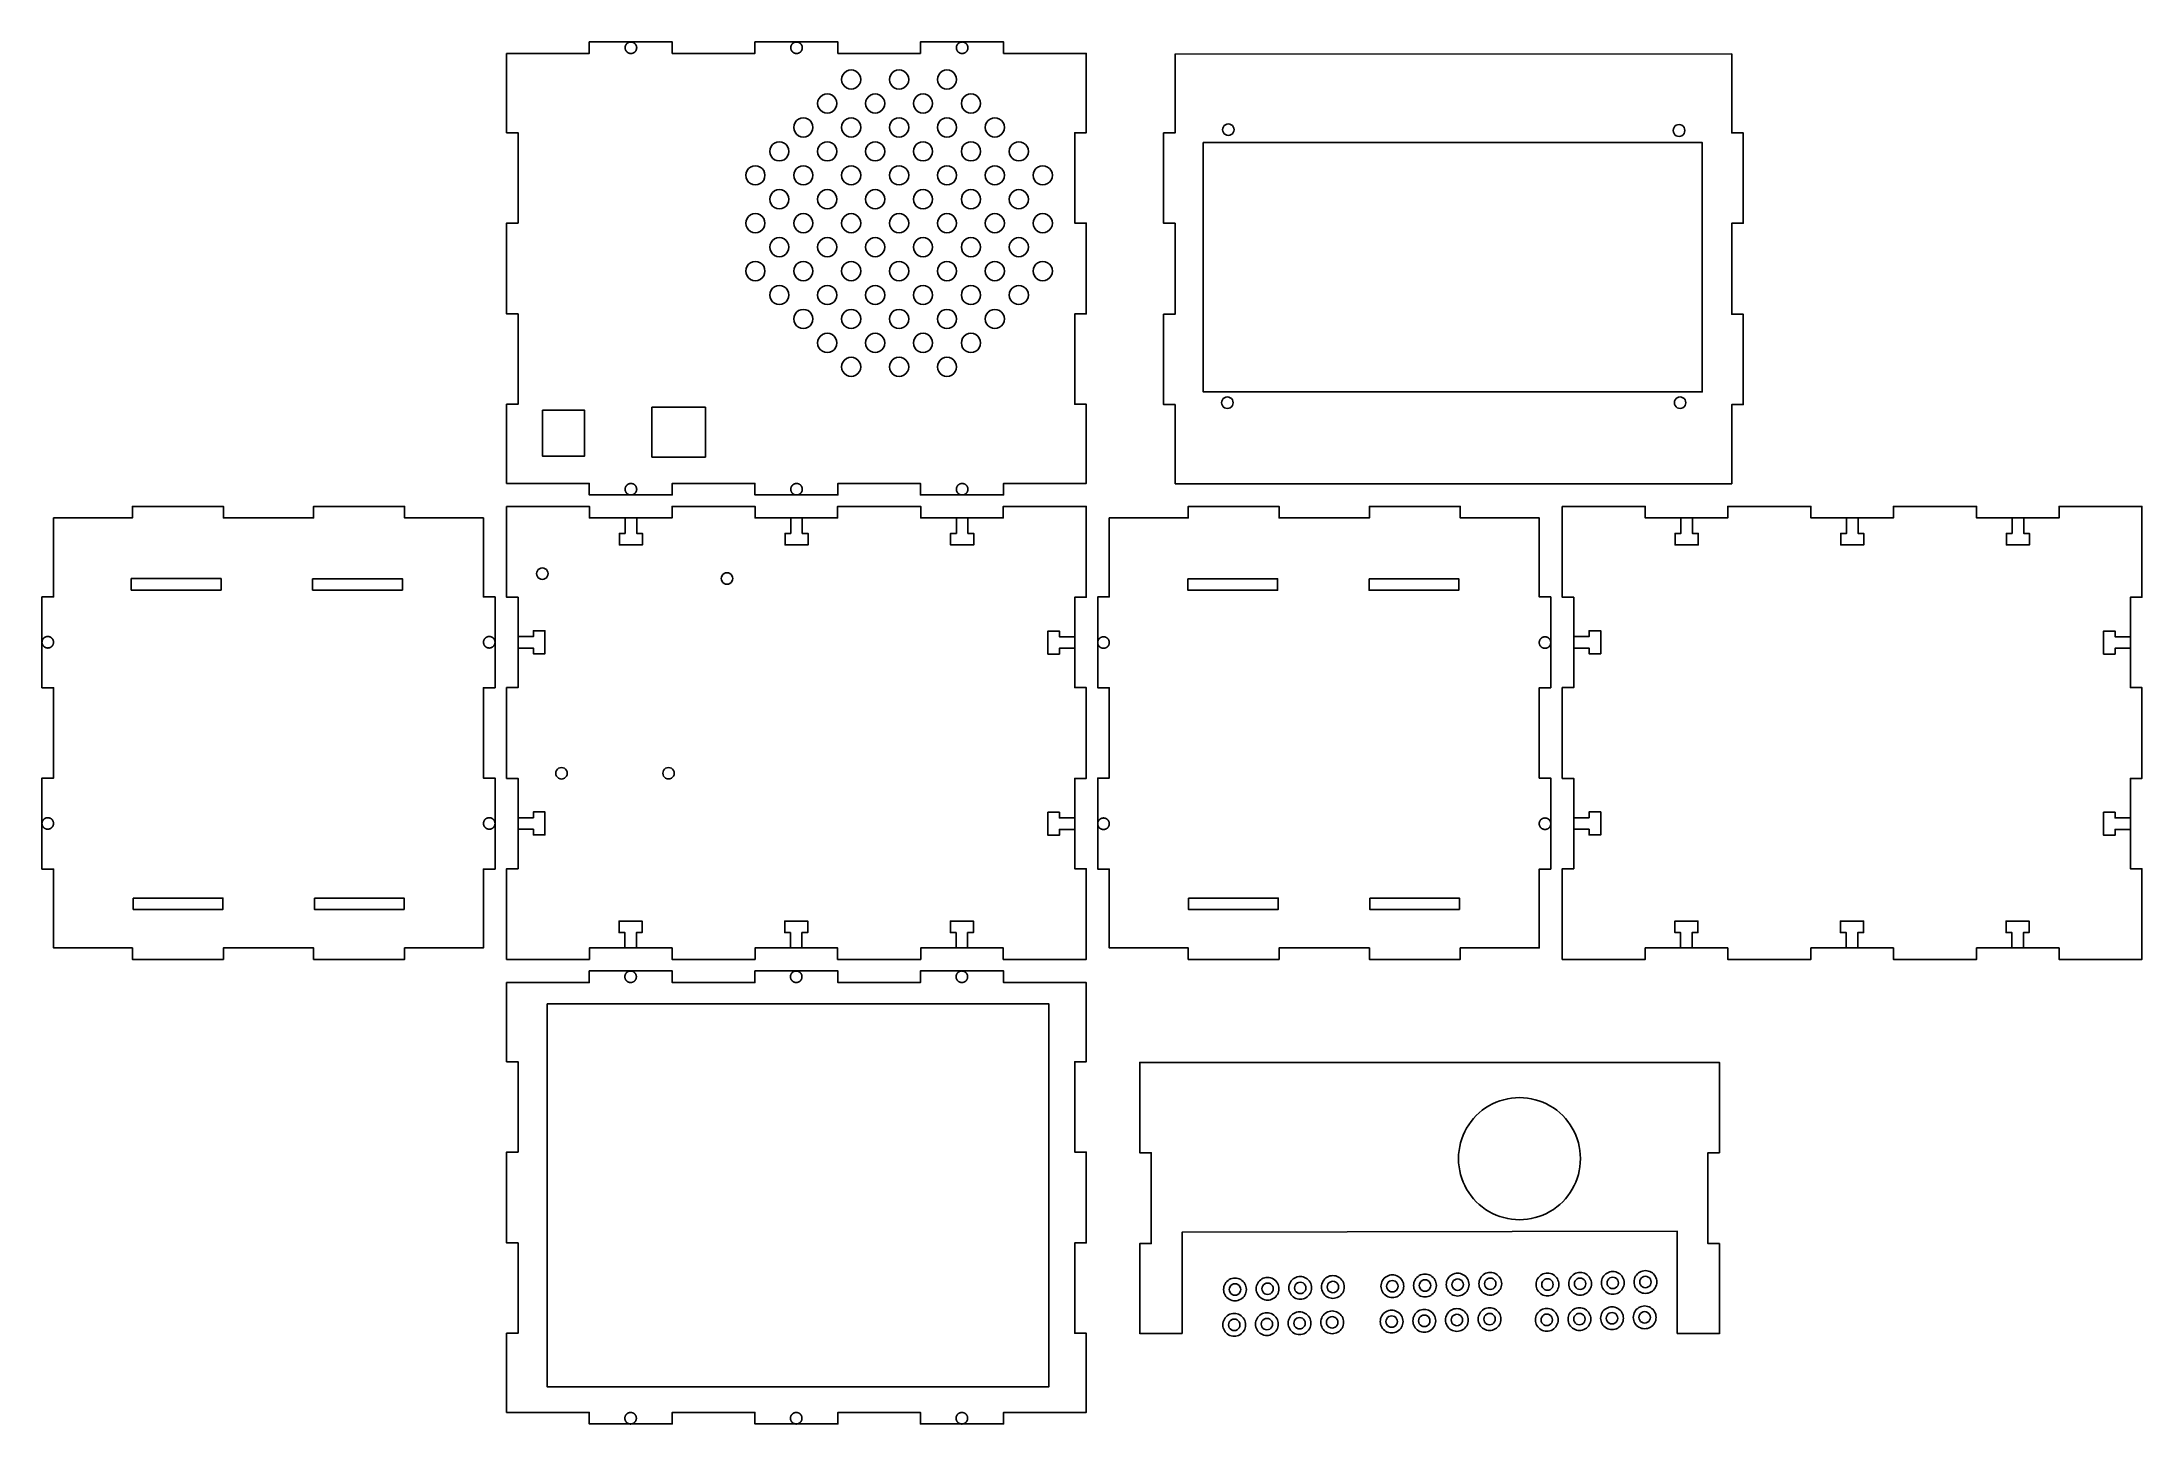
# Model space of a CAD drawing. Header units: millimetres. Extents: x 216 to 763, y 99 to 459.
import ezdxf

# ---------------------------------------------------------------- set-up
doc = ezdxf.new("R2010")
doc.units = ezdxf.units.MM
doc.layers.add('Your_Design', color=7, linetype='CONTINUOUS')

msp = doc.modelspace()

# ---------------------------------------------------------------- linework, layer by layer
at = {"layer": 'Your_Design', "color": 5}
for points in [[(337.13, 455.55), (358.67, 455.55), (358.67, 458.55), (380.31, 458.55), (380.31, 455.55), (401.81, 455.55), (401.81, 458.55), (423.45, 458.55), (423.45, 455.55), (444.95, 455.55), (444.95, 458.55), (466.6, 458.55), (466.6, 455.55), (488.13, 455.55), (488.13, 434.91), (485.13, 434.91), (485.13, 411.38), (488.13, 411.38), (488.13, 387.71), (485.13, 387.71), (485.13, 364.18), (488.13, 364.18), (488.13, 343.55), (466.6, 343.55), (466.6, 340.55), (444.95, 340.55), (444.95, 343.55), (423.45, 343.55), (423.45, 340.55), (401.81, 340.55), (401.81, 343.55), (380.31, 343.55), (380.31, 340.55), (358.67, 340.55), (358.67, 343.55), (337.13, 343.55), (337.13, 364.18), (340.13, 364.18), (340.13, 387.71), (337.13, 387.71), (337.13, 411.38), (340.13, 411.38), (340.13, 434.91), (337.13, 434.91), (337.13, 455.55)], [(371.03, 457.05), (371.03, 457.05), (371.03, 457.02), (371.03, 456.99), (371.03, 456.97), (371.02, 456.94), (371.02, 456.91), (371.02, 456.89), (371.01, 456.86), (371.01, 456.84), (371, 456.81), (371, 456.79), (371, 456.76), (370.99, 456.73), (370.98, 456.71), (370.98, 456.68), (370.97, 456.66), (370.96, 456.63), (370.96, 456.61), (370.95, 456.58), (370.94, 456.56), (370.93, 456.53), (370.92, 456.51), (370.91, 456.48), (370.9, 456.46), (370.89, 456.44), (370.88, 456.41), (370.87, 456.39), (370.86, 456.36), (370.85, 456.34), (370.83, 456.32), (370.82, 456.3), (370.81, 456.27), (370.79, 456.25), (370.78, 456.23), (370.77, 456.21), (370.75, 456.19), (370.74, 456.16), (370.72, 456.14), (370.7, 456.12), (370.69, 456.1), (370.67, 456.08), (370.65, 456.06), (370.64, 456.04), (370.62, 456.02), (370.6, 456), (370.58, 455.98), (370.56, 455.97), (370.55, 455.95), (370.53, 455.93), (370.51, 455.91), (370.49, 455.9), (370.47, 455.88), (370.45, 455.86), (370.43, 455.85), (370.4, 455.83), (370.38, 455.82), (370.36, 455.8), (370.34, 455.79), (370.32, 455.77), (370.3, 455.76), (370.27, 455.75), (370.25, 455.73), (370.23, 455.72), (370.2, 455.71), (370.18, 455.7), (370.16, 455.69), (370.13, 455.68), (370.11, 455.66), (370.08, 455.65), (370.06, 455.65), (370.04, 455.64), (370.01, 455.63), (369.99, 455.62), (369.96, 455.61), (369.94, 455.6), (369.91, 455.6), (369.89, 455.59), (369.86, 455.58), (369.83, 455.58), (369.81, 455.57), (369.78, 455.57), (369.76, 455.56), (369.73, 455.56), (369.71, 455.56), (369.68, 455.55), (369.65, 455.55), (369.63, 455.55), (369.6, 455.55), (369.58, 455.55), (369.55, 455.55), (369.52, 455.55), (369.5, 455.55), (369.47, 455.55), (369.44, 455.55), (369.42, 455.55), (369.39, 455.55), (369.37, 455.55), (369.34, 455.56), (369.31, 455.56), (369.29, 455.56), (369.26, 455.57), (369.24, 455.57), (369.21, 455.58), (369.19, 455.58), (369.16, 455.59), (369.13, 455.6), (369.11, 455.6), (369.08, 455.61), (369.06, 455.62), (369.03, 455.63), (369.01, 455.64), (368.99, 455.65), (368.96, 455.65), (368.94, 455.66), (368.91, 455.68), (368.89, 455.69), (368.86, 455.7), (368.84, 455.71), (368.82, 455.72), (368.8, 455.73), (368.77, 455.75), (368.75, 455.76), (368.73, 455.77), (368.71, 455.79), (368.68, 455.8), (368.66, 455.82), (368.64, 455.83), (368.62, 455.85), (368.6, 455.86), (368.58, 455.88), (368.56, 455.9), (368.54, 455.91), (368.52, 455.93), (368.5, 455.95), (368.48, 455.97), (368.46, 455.98), (368.44, 456), (368.43, 456.02), (368.41, 456.04), (368.39, 456.06), (368.37, 456.08), (368.36, 456.1), (368.34, 456.12), (368.32, 456.14), (368.31, 456.16), (368.29, 456.19), (368.28, 456.21), (368.26, 456.23), (368.25, 456.25), (368.24, 456.27), (368.22, 456.3), (368.21, 456.32), (368.2, 456.34), (368.19, 456.36), (368.17, 456.39), (368.16, 456.41), (368.15, 456.44), (368.14, 456.46), (368.13, 456.48), (368.12, 456.51), (368.11, 456.53), (368.1, 456.56), (368.1, 456.58), (368.09, 456.61), (368.08, 456.63), (368.07, 456.66), (368.07, 456.68), (368.06, 456.71), (368.06, 456.73), (368.05, 456.76), (368.05, 456.79), (368.04, 456.81), (368.04, 456.84), (368.03, 456.86), (368.03, 456.89), (368.03, 456.91), (368.02, 456.94), (368.02, 456.97), (368.02, 456.99), (368.02, 457.02), (368.02, 457.05), (368.02, 457.07), (368.02, 457.1), (368.02, 457.12), (368.02, 457.15), (368.03, 457.18), (368.03, 457.2), (368.03, 457.23), (368.04, 457.25), (368.04, 457.28), (368.05, 457.31), (368.05, 457.33), (368.06, 457.36), (368.06, 457.38), (368.07, 457.41), (368.07, 457.43), (368.08, 457.46), (368.09, 457.48), (368.1, 457.51), (368.1, 457.53), (368.11, 457.56), (368.12, 457.58), (368.13, 457.61), (368.14, 457.63), (368.15, 457.66), (368.16, 457.68), (368.17, 457.7), (368.19, 457.73), (368.2, 457.75), (368.21, 457.77), (368.22, 457.8), (368.24, 457.82), (368.25, 457.84), (368.26, 457.86), (368.28, 457.88), (368.29, 457.91), (368.31, 457.93), (368.32, 457.95), (368.34, 457.97), (368.36, 457.99), (368.37, 458.01), (368.39, 458.03), (368.41, 458.05), (368.43, 458.07), (368.44, 458.09), (368.46, 458.11), (368.48, 458.12), (368.5, 458.14), (368.52, 458.16), (368.54, 458.18), (368.56, 458.19), (368.58, 458.21), (368.6, 458.23), (368.62, 458.24), (368.64, 458.26), (368.66, 458.27), (368.68, 458.29), (368.71, 458.3), (368.73, 458.32), (368.75, 458.33), (368.77, 458.34), (368.8, 458.36), (368.82, 458.37), (368.84, 458.38), (368.86, 458.39), (368.89, 458.4), (368.91, 458.42), (368.94, 458.43), (368.96, 458.44), (368.99, 458.45), (369.01, 458.46), (369.03, 458.46), (369.06, 458.47), (369.08, 458.48), (369.11, 458.49), (369.13, 458.49), (369.16, 458.5), (369.19, 458.51), (369.21, 458.51), (369.24, 458.52), (369.26, 458.52), (369.29, 458.53), (369.31, 458.53), (369.34, 458.53), (369.37, 458.54), (369.39, 458.54), (369.42, 458.54), (369.44, 458.54), (369.47, 458.54), (369.5, 458.55), (369.52, 458.55), (369.55, 458.55), (369.58, 458.54), (369.6, 458.54), (369.63, 458.54), (369.65, 458.54), (369.68, 458.54), (369.71, 458.53), (369.73, 458.53), (369.76, 458.53), (369.78, 458.52), (369.81, 458.52), (369.83, 458.51), (369.86, 458.51), (369.89, 458.5), (369.91, 458.49), (369.94, 458.49), (369.96, 458.48), (369.99, 458.47), (370.01, 458.46), (370.04, 458.46), (370.06, 458.45), (370.08, 458.44), (370.11, 458.43), (370.13, 458.42), (370.16, 458.4), (370.18, 458.39), (370.2, 458.38), (370.23, 458.37), (370.25, 458.36), (370.27, 458.34), (370.3, 458.33), (370.32, 458.32), (370.34, 458.3), (370.36, 458.29), (370.38, 458.27), (370.4, 458.26), (370.43, 458.24), (370.45, 458.23), (370.47, 458.21), (370.49, 458.19), (370.51, 458.18), (370.53, 458.16), (370.55, 458.14), (370.56, 458.12), (370.58, 458.11), (370.6, 458.09), (370.62, 458.07), (370.64, 458.05), (370.65, 458.03), (370.67, 458.01), (370.69, 457.99), (370.7, 457.97), (370.72, 457.95), (370.74, 457.93), (370.75, 457.91), (370.77, 457.88), (370.78, 457.86), (370.79, 457.84), (370.81, 457.82), (370.82, 457.8), (370.83, 457.77), (370.85, 457.75), (370.86, 457.73), (370.87, 457.7), (370.88, 457.68), (370.89, 457.66), (370.9, 457.63), (370.91, 457.61), (370.92, 457.58), (370.93, 457.56), (370.94, 457.53), (370.95, 457.51), (370.96, 457.48), (370.96, 457.46), (370.97, 457.43), (370.98, 457.41), (370.98, 457.38), (370.99, 457.36), (371, 457.33), (371, 457.31), (371, 457.28), (371.01, 457.25), (371.01, 457.23), (371.02, 457.2), (371.02, 457.18), (371.02, 457.15), (371.03, 457.12), (371.03, 457.1), (371.03, 457.07), (371.03, 457.05)], [(414.17, 457.05), (414.17, 457.05), (414.17, 457.02), (414.17, 456.99), (414.17, 456.97), (414.17, 456.94), (414.17, 456.91), (414.16, 456.89), (414.16, 456.86), (414.15, 456.84), (414.15, 456.81), (414.15, 456.79), (414.14, 456.76), (414.14, 456.73), (414.13, 456.71), (414.12, 456.68), (414.12, 456.66), (414.11, 456.63), (414.1, 456.61), (414.1, 456.58), (414.09, 456.56), (414.08, 456.53), (414.07, 456.51), (414.06, 456.48), (414.05, 456.46), (414.04, 456.44), (414.03, 456.41), (414.02, 456.39), (414.01, 456.36), (413.99, 456.34), (413.98, 456.32), (413.97, 456.3), (413.95, 456.27), (413.94, 456.25), (413.93, 456.23), (413.91, 456.21), (413.9, 456.19), (413.88, 456.16), (413.87, 456.14), (413.85, 456.12), (413.83, 456.1), (413.82, 456.08), (413.8, 456.06), (413.78, 456.04), (413.77, 456.02), (413.75, 456), (413.73, 455.98), (413.71, 455.97), (413.69, 455.95), (413.67, 455.93), (413.65, 455.91), (413.63, 455.9), (413.61, 455.88), (413.59, 455.86), (413.57, 455.85), (413.55, 455.83), (413.53, 455.82), (413.51, 455.8), (413.49, 455.79), (413.46, 455.77), (413.44, 455.76), (413.42, 455.75), (413.4, 455.73), (413.37, 455.72), (413.35, 455.71), (413.33, 455.7), (413.3, 455.69), (413.28, 455.68), (413.26, 455.66), (413.23, 455.65), (413.21, 455.65), (413.18, 455.64), (413.16, 455.63), (413.13, 455.62), (413.11, 455.61), (413.08, 455.6), (413.06, 455.6), (413.03, 455.59), (413.01, 455.58), (412.98, 455.58), (412.96, 455.57), (412.93, 455.57), (412.9, 455.56), (412.88, 455.56), (412.85, 455.56), (412.83, 455.55), (412.8, 455.55), (412.77, 455.55), (412.75, 455.55), (412.72, 455.55), (412.7, 455.55), (412.67, 455.55), (412.64, 455.55), (412.62, 455.55), (412.59, 455.55), (412.56, 455.55), (412.54, 455.55), (412.51, 455.55), (412.49, 455.56), (412.46, 455.56), (412.43, 455.56), (412.41, 455.57), (412.38, 455.57), (412.36, 455.58), (412.33, 455.58), (412.31, 455.59), (412.28, 455.6), (412.26, 455.6), (412.23, 455.61), (412.21, 455.62), (412.18, 455.63), (412.16, 455.64), (412.13, 455.65), (412.11, 455.65), (412.08, 455.66), (412.06, 455.68), (412.04, 455.69), (412.01, 455.7), (411.99, 455.71), (411.97, 455.72), (411.94, 455.73), (411.92, 455.75), (411.9, 455.76), (411.87, 455.77), (411.85, 455.79), (411.83, 455.8), (411.81, 455.82), (411.79, 455.83), (411.77, 455.85), (411.75, 455.86), (411.73, 455.88), (411.71, 455.9), (411.69, 455.91), (411.67, 455.93), (411.65, 455.95), (411.63, 455.97), (411.61, 455.98), (411.59, 456), (411.57, 456.02), (411.55, 456.04), (411.54, 456.06), (411.52, 456.08), (411.5, 456.1), (411.49, 456.12), (411.47, 456.14), (411.46, 456.16), (411.44, 456.19), (411.43, 456.21), (411.41, 456.23), (411.4, 456.25), (411.38, 456.27), (411.37, 456.3), (411.36, 456.32), (411.34, 456.34), (411.33, 456.36), (411.32, 456.39), (411.31, 456.41), (411.3, 456.44), (411.29, 456.46), (411.28, 456.48), (411.27, 456.51), (411.26, 456.53), (411.25, 456.56), (411.24, 456.58), (411.23, 456.61), (411.23, 456.63), (411.22, 456.66), (411.21, 456.68), (411.21, 456.71), (411.2, 456.73), (411.2, 456.76), (411.19, 456.79), (411.19, 456.81), (411.18, 456.84), (411.18, 456.86), (411.18, 456.89), (411.17, 456.91), (411.17, 456.94), (411.17, 456.97), (411.17, 456.99), (411.17, 457.02), (411.17, 457.05), (411.17, 457.07), (411.17, 457.1), (411.17, 457.12), (411.17, 457.15), (411.17, 457.18), (411.18, 457.2), (411.18, 457.23), (411.18, 457.25), (411.19, 457.28), (411.19, 457.31), (411.2, 457.33), (411.2, 457.36), (411.21, 457.38), (411.21, 457.41), (411.22, 457.43), (411.23, 457.46), (411.23, 457.48), (411.24, 457.51), (411.25, 457.53), (411.26, 457.56), (411.27, 457.58), (411.28, 457.61), (411.29, 457.63), (411.3, 457.66), (411.31, 457.68), (411.32, 457.7), (411.33, 457.73), (411.34, 457.75), (411.36, 457.77), (411.37, 457.8), (411.38, 457.82), (411.4, 457.84), (411.41, 457.86), (411.43, 457.88), (411.44, 457.91), (411.46, 457.93), (411.47, 457.95), (411.49, 457.97), (411.5, 457.99), (411.52, 458.01), (411.54, 458.03), (411.55, 458.05), (411.57, 458.07), (411.59, 458.09), (411.61, 458.11), (411.63, 458.12), (411.65, 458.14), (411.67, 458.16), (411.69, 458.18), (411.71, 458.19), (411.73, 458.21), (411.75, 458.23), (411.77, 458.24), (411.79, 458.26), (411.81, 458.27), (411.83, 458.29), (411.85, 458.3), (411.87, 458.32), (411.9, 458.33), (411.92, 458.34), (411.94, 458.36), (411.97, 458.37), (411.99, 458.38), (412.01, 458.39), (412.04, 458.4), (412.06, 458.42), (412.08, 458.43), (412.11, 458.44), (412.13, 458.45), (412.16, 458.46), (412.18, 458.46), (412.21, 458.47), (412.23, 458.48), (412.26, 458.49), (412.28, 458.49), (412.31, 458.5), (412.33, 458.51), (412.36, 458.51), (412.38, 458.52), (412.41, 458.52), (412.43, 458.53), (412.46, 458.53), (412.49, 458.53), (412.51, 458.54), (412.54, 458.54), (412.56, 458.54), (412.59, 458.54), (412.62, 458.54), (412.64, 458.55), (412.67, 458.55), (412.7, 458.55), (412.72, 458.54), (412.75, 458.54), (412.77, 458.54), (412.8, 458.54), (412.83, 458.54), (412.85, 458.53), (412.88, 458.53), (412.9, 458.53), (412.93, 458.52), (412.96, 458.52), (412.98, 458.51), (413.01, 458.51), (413.03, 458.5), (413.06, 458.49), (413.08, 458.49), (413.11, 458.48), (413.13, 458.47), (413.16, 458.46), (413.18, 458.46), (413.21, 458.45), (413.23, 458.44), (413.26, 458.43), (413.28, 458.42), (413.3, 458.4), (413.33, 458.39), (413.35, 458.38), (413.37, 458.37), (413.4, 458.36), (413.42, 458.34), (413.44, 458.33), (413.46, 458.32), (413.49, 458.3), (413.51, 458.29), (413.53, 458.27), (413.55, 458.26), (413.57, 458.24), (413.59, 458.23), (413.61, 458.21), (413.63, 458.19), (413.65, 458.18), (413.67, 458.16), (413.69, 458.14), (413.71, 458.12), (413.73, 458.11), (413.75, 458.09), (413.77, 458.07), (413.78, 458.05), (413.8, 458.03), (413.82, 458.01), (413.83, 457.99), (413.85, 457.97), (413.87, 457.95), (413.88, 457.93), (413.9, 457.91), (413.91, 457.88), (413.93, 457.86), (413.94, 457.84), (413.95, 457.82), (413.97, 457.8), (413.98, 457.77), (413.99, 457.75), (414.01, 457.73), (414.02, 457.7), (414.03, 457.68), (414.04, 457.66), (414.05, 457.63), (414.06, 457.61), (414.07, 457.58), (414.08, 457.56), (414.09, 457.53), (414.1, 457.51), (414.1, 457.48), (414.11, 457.46), (414.12, 457.43), (414.12, 457.41), (414.13, 457.38), (414.14, 457.36), (414.14, 457.33), (414.15, 457.31), (414.15, 457.28), (414.15, 457.25), (414.16, 457.23), (414.16, 457.2), (414.17, 457.18), (414.17, 457.15), (414.17, 457.12), (414.17, 457.1), (414.17, 457.07), (414.17, 457.05)], [(457.31, 457.05), (457.31, 457.05), (457.31, 457.02), (457.31, 456.99), (457.31, 456.97), (457.31, 456.94), (457.3, 456.91), (457.3, 456.89), (457.3, 456.86), (457.29, 456.84), (457.29, 456.81), (457.29, 456.79), (457.28, 456.76), (457.28, 456.73), (457.27, 456.71), (457.26, 456.68), (457.26, 456.66), (457.25, 456.63), (457.24, 456.61), (457.24, 456.58), (457.23, 456.56), (457.22, 456.53), (457.21, 456.51), (457.2, 456.48), (457.19, 456.46), (457.18, 456.44), (457.17, 456.41), (457.16, 456.39), (457.15, 456.36), (457.13, 456.34), (457.12, 456.32), (457.11, 456.3), (457.09, 456.27), (457.08, 456.25), (457.07, 456.23), (457.05, 456.21), (457.04, 456.19), (457.02, 456.16), (457.01, 456.14), (456.99, 456.12), (456.97, 456.1), (456.96, 456.08), (456.94, 456.06), (456.92, 456.04), (456.91, 456.02), (456.89, 456), (456.87, 455.98), (456.85, 455.97), (456.83, 455.95), (456.81, 455.93), (456.79, 455.91), (456.77, 455.9), (456.75, 455.88), (456.73, 455.86), (456.71, 455.85), (456.69, 455.83), (456.67, 455.82), (456.65, 455.8), (456.63, 455.79), (456.6, 455.77), (456.58, 455.76), (456.56, 455.75), (456.54, 455.73), (456.51, 455.72), (456.49, 455.71), (456.47, 455.7), (456.44, 455.69), (456.42, 455.68), (456.4, 455.66), (456.37, 455.65), (456.35, 455.65), (456.32, 455.64), (456.3, 455.63), (456.27, 455.62), (456.25, 455.61), (456.22, 455.6), (456.2, 455.6), (456.17, 455.59), (456.15, 455.58), (456.12, 455.58), (456.1, 455.57), (456.07, 455.57), (456.04, 455.56), (456.02, 455.56), (455.99, 455.56), (455.97, 455.55), (455.94, 455.55), (455.91, 455.55), (455.89, 455.55), (455.86, 455.55), (455.84, 455.55), (455.81, 455.55), (455.78, 455.55), (455.76, 455.55), (455.73, 455.55), (455.7, 455.55), (455.68, 455.55), (455.65, 455.55), (455.63, 455.56), (455.6, 455.56), (455.57, 455.56), (455.55, 455.57), (455.52, 455.57), (455.5, 455.58), (455.47, 455.58), (455.45, 455.59), (455.42, 455.6), (455.4, 455.6), (455.37, 455.61), (455.35, 455.62), (455.32, 455.63), (455.3, 455.64), (455.27, 455.65), (455.25, 455.65), (455.22, 455.66), (455.2, 455.68), (455.17, 455.69), (455.15, 455.7), (455.13, 455.71), (455.1, 455.72), (455.08, 455.73), (455.06, 455.75), (455.04, 455.76), (455.01, 455.77), (454.99, 455.79), (454.97, 455.8), (454.95, 455.82), (454.93, 455.83), (454.91, 455.85), (454.89, 455.86), (454.86, 455.88), (454.84, 455.9), (454.83, 455.91), (454.81, 455.93), (454.79, 455.95), (454.77, 455.97), (454.75, 455.98), (454.73, 456), (454.71, 456.02), (454.69, 456.04), (454.68, 456.06), (454.66, 456.08), (454.64, 456.1), (454.63, 456.12), (454.61, 456.14), (454.6, 456.16), (454.58, 456.19), (454.57, 456.21), (454.55, 456.23), (454.54, 456.25), (454.52, 456.27), (454.51, 456.3), (454.5, 456.32), (454.48, 456.34), (454.47, 456.36), (454.46, 456.39), (454.45, 456.41), (454.44, 456.44), (454.43, 456.46), (454.42, 456.48), (454.41, 456.51), (454.4, 456.53), (454.39, 456.56), (454.38, 456.58), (454.37, 456.61), (454.37, 456.63), (454.36, 456.66), (454.35, 456.68), (454.35, 456.71), (454.34, 456.73), (454.34, 456.76), (454.33, 456.79), (454.33, 456.81), (454.32, 456.84), (454.32, 456.86), (454.32, 456.89), (454.31, 456.91), (454.31, 456.94), (454.31, 456.97), (454.31, 456.99), (454.31, 457.02), (454.31, 457.05), (454.31, 457.07), (454.31, 457.1), (454.31, 457.12), (454.31, 457.15), (454.31, 457.18), (454.32, 457.2), (454.32, 457.23), (454.32, 457.25), (454.33, 457.28), (454.33, 457.31), (454.34, 457.33), (454.34, 457.36), (454.35, 457.38), (454.35, 457.41), (454.36, 457.43), (454.37, 457.46), (454.37, 457.48), (454.38, 457.51), (454.39, 457.53), (454.4, 457.56), (454.41, 457.58), (454.42, 457.61), (454.43, 457.63), (454.44, 457.66), (454.45, 457.68), (454.46, 457.7), (454.47, 457.73), (454.48, 457.75), (454.5, 457.77), (454.51, 457.8), (454.52, 457.82), (454.54, 457.84), (454.55, 457.86), (454.57, 457.88), (454.58, 457.91), (454.6, 457.93), (454.61, 457.95), (454.63, 457.97), (454.64, 457.99), (454.66, 458.01), (454.68, 458.03), (454.69, 458.05), (454.71, 458.07), (454.73, 458.09), (454.75, 458.11), (454.77, 458.12), (454.79, 458.14), (454.81, 458.16), (454.83, 458.18), (454.84, 458.19), (454.86, 458.21), (454.89, 458.23), (454.91, 458.24), (454.93, 458.26), (454.95, 458.27), (454.97, 458.29), (454.99, 458.3), (455.01, 458.32), (455.04, 458.33), (455.06, 458.34), (455.08, 458.36), (455.1, 458.37), (455.13, 458.38), (455.15, 458.39), (455.17, 458.4), (455.2, 458.42), (455.22, 458.43), (455.25, 458.44), (455.27, 458.45), (455.3, 458.46), (455.32, 458.46), (455.35, 458.47), (455.37, 458.48), (455.4, 458.49), (455.42, 458.49), (455.45, 458.5), (455.47, 458.51), (455.5, 458.51), (455.52, 458.52), (455.55, 458.52), (455.57, 458.53), (455.6, 458.53), (455.63, 458.53), (455.65, 458.54), (455.68, 458.54), (455.7, 458.54), (455.73, 458.54), (455.76, 458.54), (455.78, 458.55), (455.81, 458.55), (455.84, 458.55), (455.86, 458.54), (455.89, 458.54), (455.91, 458.54), (455.94, 458.54), (455.97, 458.54), (455.99, 458.53), (456.02, 458.53), (456.04, 458.53), (456.07, 458.52), (456.1, 458.52), (456.12, 458.51), (456.15, 458.51), (456.17, 458.5), (456.2, 458.49), (456.22, 458.49), (456.25, 458.48), (456.27, 458.47), (456.3, 458.46), (456.32, 458.46), (456.35, 458.45), (456.37, 458.44), (456.4, 458.43), (456.42, 458.42), (456.44, 458.4), (456.47, 458.39), (456.49, 458.38), (456.51, 458.37), (456.54, 458.36), (456.56, 458.34), (456.58, 458.33), (456.6, 458.32), (456.63, 458.3), (456.65, 458.29), (456.67, 458.27), (456.69, 458.26), (456.71, 458.24), (456.73, 458.23), (456.75, 458.21), (456.77, 458.19), (456.79, 458.18), (456.81, 458.16), (456.83, 458.14), (456.85, 458.12), (456.87, 458.11), (456.89, 458.09), (456.91, 458.07), (456.92, 458.05), (456.94, 458.03), (456.96, 458.01), (456.97, 457.99), (456.99, 457.97), (457.01, 457.95), (457.02, 457.93), (457.04, 457.91), (457.05, 457.88), (457.07, 457.86), (457.08, 457.84), (457.09, 457.82), (457.11, 457.8), (457.12, 457.77), (457.13, 457.75), (457.15, 457.73), (457.16, 457.7), (457.17, 457.68), (457.18, 457.66), (457.19, 457.63), (457.2, 457.61), (457.21, 457.58), (457.22, 457.56), (457.23, 457.53), (457.24, 457.51), (457.24, 457.48), (457.25, 457.46), (457.26, 457.43), (457.26, 457.41), (457.27, 457.38), (457.28, 457.36), (457.28, 457.33), (457.29, 457.31), (457.29, 457.28), (457.29, 457.25), (457.3, 457.23), (457.3, 457.2), (457.3, 457.18), (457.31, 457.15), (457.31, 457.12), (457.31, 457.1), (457.31, 457.07), (457.31, 457.05)], [(511.27, 455.48), (511.27, 434.84), (508.27, 434.84), (508.27, 411.31), (511.27, 411.31), (511.27, 387.64), (508.27, 387.64), (508.27, 364.11), (511.27, 364.11), (511.27, 343.48)], [(511.27, 455.37), (656.27, 455.48)], [(656.27, 343.48), (656.27, 364.11), (659.27, 364.11), (659.27, 387.64), (656.27, 387.64), (656.27, 411.31), (659.27, 411.31), (659.27, 434.84), (656.27, 434.84), (656.27, 455.48)], [(429.4, 448.77), (429.4, 448.77)], [(441.88, 448.77), (441.88, 448.77)], [(454.35, 448.77), (454.35, 448.77)], [(423.16, 442.53), (423.16, 442.53)], [(435.64, 442.53), (435.64, 442.53)], [(448.11, 442.53), (448.11, 442.53)], [(460.59, 442.53), (460.59, 442.53)], [(416.93, 436.29), (416.93, 436.29)], [(429.4, 436.29), (429.4, 436.29)], [(441.88, 436.29), (441.88, 436.29)], [(454.35, 436.29), (454.35, 436.29)], [(466.83, 436.29), (466.83, 436.29)], [(518.62, 432.34), (648.59, 432.34), (648.59, 367.38), (518.62, 367.38), (518.62, 432.34)], [(526.63, 435.7), (526.63, 435.7)], [(644.05, 435.49), (644.05, 435.49)], [(410.69, 430.06), (410.69, 430.06)], [(423.16, 430.06), (423.16, 430.06)], [(435.64, 430.06), (435.64, 430.06)], [(448.11, 430.06), (448.11, 430.06)], [(460.59, 430.06), (460.59, 430.06)], [(473.06, 430.06), (473.06, 430.06)], [(404.45, 423.82), (404.45, 423.82)], [(416.93, 423.82), (416.93, 423.82)], [(429.4, 423.82), (429.4, 423.82)], [(441.88, 423.82), (441.88, 423.82)], [(454.35, 423.82), (454.35, 423.82)], [(466.83, 423.82), (466.83, 423.82)], [(479.3, 423.82), (479.3, 423.82)], [(410.69, 417.58), (410.69, 417.58)], [(423.16, 417.58), (423.16, 417.58)], [(435.64, 417.58), (435.64, 417.58)], [(448.11, 417.58), (448.11, 417.58)], [(460.59, 417.58), (460.59, 417.58)], [(473.06, 417.58), (473.06, 417.58)], [(404.45, 411.35), (404.45, 411.35)], [(416.93, 411.35), (416.93, 411.35)], [(429.4, 411.35), (429.4, 411.35)], [(441.88, 411.35), (441.88, 411.35)], [(454.35, 411.35), (454.35, 411.35)], [(466.83, 411.35), (466.83, 411.35)], [(479.3, 411.35), (479.3, 411.35)], [(410.69, 405.11), (410.69, 405.11)], [(423.16, 405.11), (423.16, 405.11)], [(435.64, 405.11), (435.64, 405.11)], [(448.11, 405.11), (448.11, 405.11)], [(460.59, 405.11), (460.59, 405.11)], [(473.06, 405.11), (473.06, 405.11)], [(404.45, 398.87), (404.45, 398.87)], [(416.93, 398.87), (416.93, 398.87)], [(429.4, 398.87), (429.4, 398.87)], [(441.88, 398.87), (441.88, 398.87)], [(454.35, 398.87), (454.35, 398.87)], [(466.83, 398.87), (466.83, 398.87)], [(479.3, 398.87), (479.3, 398.87)], [(410.69, 392.63), (410.69, 392.63)], [(423.16, 392.63), (423.16, 392.63)], [(435.64, 392.63), (435.64, 392.63)], [(448.11, 392.63), (448.11, 392.63)], [(460.59, 392.63), (460.59, 392.63)], [(473.06, 392.63), (473.06, 392.63)], [(416.93, 386.4), (416.93, 386.4)], [(429.4, 386.4), (429.4, 386.4)], [(441.88, 386.4), (441.88, 386.4)], [(454.35, 386.4), (454.35, 386.4)], [(466.83, 386.4), (466.83, 386.4)], [(423.16, 380.16), (423.16, 380.16)], [(435.64, 380.16), (435.64, 380.16)], [(448.11, 380.16), (448.11, 380.16)], [(460.59, 380.16), (460.59, 380.16)], [(429.4, 373.92), (429.4, 373.92)], [(441.88, 373.92), (441.88, 373.92)], [(454.35, 373.92), (454.35, 373.92)], [(346.49, 362.63), (357.44, 362.63), (357.44, 350.66), (346.49, 350.66), (346.49, 362.63)], [(374.99, 363.4), (388.95, 363.4), (388.95, 350.44), (374.99, 350.44), (374.99, 363.4)], [(526.39, 364.58), (526.39, 364.58)], [(644.32, 364.58), (644.32, 364.58)], [(371.03, 342.05), (371.03, 342.05), (371.03, 342.02), (371.03, 341.99), (371.03, 341.97), (371.02, 341.94), (371.02, 341.91), (371.02, 341.89), (371.01, 341.86), (371.01, 341.84), (371, 341.81), (371, 341.78), (371, 341.76), (370.99, 341.73), (370.98, 341.71), (370.98, 341.68), (370.97, 341.66), (370.96, 341.63), (370.96, 341.61), (370.95, 341.58), (370.94, 341.56), (370.93, 341.53), (370.92, 341.51), (370.91, 341.48), (370.9, 341.46), (370.89, 341.44), (370.88, 341.41), (370.87, 341.39), (370.86, 341.36), (370.85, 341.34), (370.83, 341.32), (370.82, 341.3), (370.81, 341.27), (370.79, 341.25), (370.78, 341.23), (370.77, 341.21), (370.75, 341.19), (370.74, 341.16), (370.72, 341.14), (370.7, 341.12), (370.69, 341.1), (370.67, 341.08), (370.65, 341.06), (370.64, 341.04), (370.62, 341.02), (370.6, 341), (370.58, 340.98), (370.56, 340.97), (370.55, 340.95), (370.53, 340.93), (370.51, 340.91), (370.49, 340.9), (370.47, 340.88), (370.45, 340.86), (370.43, 340.85), (370.4, 340.83), (370.38, 340.82), (370.36, 340.8), (370.34, 340.79), (370.32, 340.77), (370.3, 340.76), (370.27, 340.75), (370.25, 340.73), (370.23, 340.72), (370.2, 340.71), (370.18, 340.7), (370.16, 340.69), (370.13, 340.68), (370.11, 340.66), (370.08, 340.65), (370.06, 340.64), (370.04, 340.64), (370.01, 340.63), (369.99, 340.62), (369.96, 340.61), (369.94, 340.6), (369.91, 340.6), (369.89, 340.59), (369.86, 340.58), (369.83, 340.58), (369.81, 340.57), (369.78, 340.57), (369.76, 340.56), (369.73, 340.56), (369.71, 340.56), (369.68, 340.55), (369.65, 340.55), (369.63, 340.55), (369.6, 340.55), (369.58, 340.55), (369.55, 340.55), (369.52, 340.55), (369.5, 340.55), (369.47, 340.55), (369.44, 340.55), (369.42, 340.55), (369.39, 340.55), (369.37, 340.55), (369.34, 340.56), (369.31, 340.56), (369.29, 340.56), (369.26, 340.57), (369.24, 340.57), (369.21, 340.58), (369.19, 340.58), (369.16, 340.59), (369.13, 340.6), (369.11, 340.6), (369.08, 340.61), (369.06, 340.62), (369.03, 340.63), (369.01, 340.64), (368.99, 340.64), (368.96, 340.65), (368.94, 340.66), (368.91, 340.68), (368.89, 340.69), (368.86, 340.7), (368.84, 340.71), (368.82, 340.72), (368.8, 340.73), (368.77, 340.75), (368.75, 340.76), (368.73, 340.77), (368.71, 340.79), (368.68, 340.8), (368.66, 340.82), (368.64, 340.83), (368.62, 340.85), (368.6, 340.86), (368.58, 340.88), (368.56, 340.9), (368.54, 340.91), (368.52, 340.93), (368.5, 340.95), (368.48, 340.97), (368.46, 340.98), (368.44, 341), (368.43, 341.02), (368.41, 341.04), (368.39, 341.06), (368.37, 341.08), (368.36, 341.1), (368.34, 341.12), (368.32, 341.14), (368.31, 341.16), (368.29, 341.19), (368.28, 341.21), (368.26, 341.23), (368.25, 341.25), (368.24, 341.27), (368.22, 341.3), (368.21, 341.32), (368.2, 341.34), (368.19, 341.36), (368.17, 341.39), (368.16, 341.41), (368.15, 341.44), (368.14, 341.46), (368.13, 341.48), (368.12, 341.51), (368.11, 341.53), (368.1, 341.56), (368.1, 341.58), (368.09, 341.61), (368.08, 341.63), (368.07, 341.66), (368.07, 341.68), (368.06, 341.71), (368.06, 341.73), (368.05, 341.76), (368.05, 341.78), (368.04, 341.81), (368.04, 341.84), (368.03, 341.86), (368.03, 341.89), (368.03, 341.91), (368.02, 341.94), (368.02, 341.97), (368.02, 341.99), (368.02, 342.02), (368.02, 342.05), (368.02, 342.07), (368.02, 342.1), (368.02, 342.12), (368.02, 342.15), (368.03, 342.18), (368.03, 342.2), (368.03, 342.23), (368.04, 342.25), (368.04, 342.28), (368.05, 342.31), (368.05, 342.33), (368.06, 342.36), (368.06, 342.38), (368.07, 342.41), (368.07, 342.43), (368.08, 342.46), (368.09, 342.48), (368.1, 342.51), (368.1, 342.53), (368.11, 342.56), (368.12, 342.58), (368.13, 342.61), (368.14, 342.63), (368.15, 342.66), (368.16, 342.68), (368.17, 342.7), (368.19, 342.73), (368.2, 342.75), (368.21, 342.77), (368.22, 342.8), (368.24, 342.82), (368.25, 342.84), (368.26, 342.86), (368.28, 342.88), (368.29, 342.91), (368.31, 342.93), (368.32, 342.95), (368.34, 342.97), (368.36, 342.99), (368.37, 343.01), (368.39, 343.03), (368.41, 343.05), (368.43, 343.07), (368.44, 343.09), (368.46, 343.11), (368.48, 343.12), (368.5, 343.14), (368.52, 343.16), (368.54, 343.18), (368.56, 343.19), (368.58, 343.21), (368.6, 343.23), (368.62, 343.24), (368.64, 343.26), (368.66, 343.27), (368.68, 343.29), (368.71, 343.3), (368.73, 343.32), (368.75, 343.33), (368.77, 343.34), (368.8, 343.36), (368.82, 343.37), (368.84, 343.38), (368.86, 343.39), (368.89, 343.41), (368.91, 343.42), (368.94, 343.43), (368.96, 343.44), (368.99, 343.45), (369.01, 343.46), (369.03, 343.46), (369.06, 343.47), (369.08, 343.48), (369.11, 343.49), (369.13, 343.49), (369.16, 343.5), (369.19, 343.51), (369.21, 343.51), (369.24, 343.52), (369.26, 343.52), (369.29, 343.53), (369.31, 343.53), (369.34, 343.53), (369.37, 343.54), (369.39, 343.54), (369.42, 343.54), (369.44, 343.54), (369.47, 343.54), (369.5, 343.55), (369.52, 343.55), (369.55, 343.55), (369.58, 343.54), (369.6, 343.54), (369.63, 343.54), (369.65, 343.54), (369.68, 343.54), (369.71, 343.53), (369.73, 343.53), (369.76, 343.53), (369.78, 343.52), (369.81, 343.52), (369.83, 343.51), (369.86, 343.51), (369.89, 343.5), (369.91, 343.49), (369.94, 343.49), (369.96, 343.48), (369.99, 343.47), (370.01, 343.46), (370.04, 343.46), (370.06, 343.45), (370.08, 343.44), (370.11, 343.43), (370.13, 343.42), (370.16, 343.41), (370.18, 343.39), (370.2, 343.38), (370.23, 343.37), (370.25, 343.36), (370.27, 343.34), (370.3, 343.33), (370.32, 343.32), (370.34, 343.3), (370.36, 343.29), (370.38, 343.27), (370.4, 343.26), (370.43, 343.24), (370.45, 343.23), (370.47, 343.21), (370.49, 343.19), (370.51, 343.18), (370.53, 343.16), (370.55, 343.14), (370.56, 343.12), (370.58, 343.11), (370.6, 343.09), (370.62, 343.07), (370.64, 343.05), (370.65, 343.03), (370.67, 343.01), (370.69, 342.99), (370.7, 342.97), (370.72, 342.95), (370.74, 342.93), (370.75, 342.91), (370.77, 342.88), (370.78, 342.86), (370.79, 342.84), (370.81, 342.82), (370.82, 342.8), (370.83, 342.77), (370.85, 342.75), (370.86, 342.73), (370.87, 342.7), (370.88, 342.68), (370.89, 342.66), (370.9, 342.63), (370.91, 342.61), (370.92, 342.58), (370.93, 342.56), (370.94, 342.53), (370.95, 342.51), (370.96, 342.48), (370.96, 342.46), (370.97, 342.43), (370.98, 342.41), (370.98, 342.38), (370.99, 342.36), (371, 342.33), (371, 342.31), (371, 342.28), (371.01, 342.25), (371.01, 342.23), (371.02, 342.2), (371.02, 342.18), (371.02, 342.15), (371.03, 342.12), (371.03, 342.1), (371.03, 342.07), (371.03, 342.05)], [(414.17, 342.05), (414.17, 342.05), (414.17, 342.02), (414.17, 341.99), (414.17, 341.97), (414.17, 341.94), (414.17, 341.91), (414.16, 341.89), (414.16, 341.86), (414.15, 341.84), (414.15, 341.81), (414.15, 341.78), (414.14, 341.76), (414.14, 341.73), (414.13, 341.71), (414.12, 341.68), (414.12, 341.66), (414.11, 341.63), (414.1, 341.61), (414.1, 341.58), (414.09, 341.56), (414.08, 341.53), (414.07, 341.51), (414.06, 341.48), (414.05, 341.46), (414.04, 341.44), (414.03, 341.41), (414.02, 341.39), (414.01, 341.36), (413.99, 341.34), (413.98, 341.32), (413.97, 341.3), (413.95, 341.27), (413.94, 341.25), (413.93, 341.23), (413.91, 341.21), (413.9, 341.19), (413.88, 341.16), (413.87, 341.14), (413.85, 341.12), (413.83, 341.1), (413.82, 341.08), (413.8, 341.06), (413.78, 341.04), (413.77, 341.02), (413.75, 341), (413.73, 340.98), (413.71, 340.97), (413.69, 340.95), (413.67, 340.93), (413.65, 340.91), (413.63, 340.9), (413.61, 340.88), (413.59, 340.86), (413.57, 340.85), (413.55, 340.83), (413.53, 340.82), (413.51, 340.8), (413.49, 340.79), (413.46, 340.77), (413.44, 340.76), (413.42, 340.75), (413.4, 340.73), (413.37, 340.72), (413.35, 340.71), (413.33, 340.7), (413.3, 340.69), (413.28, 340.68), (413.26, 340.66), (413.23, 340.65), (413.21, 340.64), (413.18, 340.64), (413.16, 340.63), (413.13, 340.62), (413.11, 340.61), (413.08, 340.6), (413.06, 340.6), (413.03, 340.59), (413.01, 340.58), (412.98, 340.58), (412.96, 340.57), (412.93, 340.57), (412.9, 340.56), (412.88, 340.56), (412.85, 340.56), (412.83, 340.55), (412.8, 340.55), (412.77, 340.55), (412.75, 340.55), (412.72, 340.55), (412.7, 340.55), (412.67, 340.55), (412.64, 340.55), (412.62, 340.55), (412.59, 340.55), (412.56, 340.55), (412.54, 340.55), (412.51, 340.55), (412.49, 340.56), (412.46, 340.56), (412.43, 340.56), (412.41, 340.57), (412.38, 340.57), (412.36, 340.58), (412.33, 340.58), (412.31, 340.59), (412.28, 340.6), (412.26, 340.6), (412.23, 340.61), (412.21, 340.62), (412.18, 340.63), (412.16, 340.64), (412.13, 340.64), (412.11, 340.65), (412.08, 340.66), (412.06, 340.68), (412.04, 340.69), (412.01, 340.7), (411.99, 340.71), (411.97, 340.72), (411.94, 340.73), (411.92, 340.75), (411.9, 340.76), (411.87, 340.77), (411.85, 340.79), (411.83, 340.8), (411.81, 340.82), (411.79, 340.83), (411.77, 340.85), (411.75, 340.86), (411.73, 340.88), (411.71, 340.9), (411.69, 340.91), (411.67, 340.93), (411.65, 340.95), (411.63, 340.97), (411.61, 340.98), (411.59, 341), (411.57, 341.02), (411.55, 341.04), (411.54, 341.06), (411.52, 341.08), (411.5, 341.1), (411.49, 341.12), (411.47, 341.14), (411.46, 341.16), (411.44, 341.19), (411.43, 341.21), (411.41, 341.23), (411.4, 341.25), (411.38, 341.27), (411.37, 341.3), (411.36, 341.32), (411.34, 341.34), (411.33, 341.36), (411.32, 341.39), (411.31, 341.41), (411.3, 341.44), (411.29, 341.46), (411.28, 341.48), (411.27, 341.51), (411.26, 341.53), (411.25, 341.56), (411.24, 341.58), (411.23, 341.61), (411.23, 341.63), (411.22, 341.66), (411.21, 341.68), (411.21, 341.71), (411.2, 341.73), (411.2, 341.76), (411.19, 341.78), (411.19, 341.81), (411.18, 341.84), (411.18, 341.86), (411.18, 341.89), (411.17, 341.91), (411.17, 341.94), (411.17, 341.97), (411.17, 341.99), (411.17, 342.02), (411.17, 342.05), (411.17, 342.07), (411.17, 342.1), (411.17, 342.12), (411.17, 342.15), (411.17, 342.18), (411.18, 342.2), (411.18, 342.23), (411.18, 342.25), (411.19, 342.28), (411.19, 342.31), (411.2, 342.33), (411.2, 342.36), (411.21, 342.38), (411.21, 342.41), (411.22, 342.43), (411.23, 342.46), (411.23, 342.48), (411.24, 342.51), (411.25, 342.53), (411.26, 342.56), (411.27, 342.58), (411.28, 342.61), (411.29, 342.63), (411.3, 342.66), (411.31, 342.68), (411.32, 342.7), (411.33, 342.73), (411.34, 342.75), (411.36, 342.77), (411.37, 342.8), (411.38, 342.82), (411.4, 342.84), (411.41, 342.86), (411.43, 342.88), (411.44, 342.91), (411.46, 342.93), (411.47, 342.95), (411.49, 342.97), (411.5, 342.99), (411.52, 343.01), (411.54, 343.03), (411.55, 343.05), (411.57, 343.07), (411.59, 343.09), (411.61, 343.11), (411.63, 343.12), (411.65, 343.14), (411.67, 343.16), (411.69, 343.18), (411.71, 343.19), (411.73, 343.21), (411.75, 343.23), (411.77, 343.24), (411.79, 343.26), (411.81, 343.27), (411.83, 343.29), (411.85, 343.3), (411.87, 343.32), (411.9, 343.33), (411.92, 343.34), (411.94, 343.36), (411.97, 343.37), (411.99, 343.38), (412.01, 343.39), (412.04, 343.41), (412.06, 343.42), (412.08, 343.43), (412.11, 343.44), (412.13, 343.45), (412.16, 343.46), (412.18, 343.46), (412.21, 343.47), (412.23, 343.48), (412.26, 343.49), (412.28, 343.49), (412.31, 343.5), (412.33, 343.51), (412.36, 343.51), (412.38, 343.52), (412.41, 343.52), (412.43, 343.53), (412.46, 343.53), (412.49, 343.53), (412.51, 343.54), (412.54, 343.54), (412.56, 343.54), (412.59, 343.54), (412.62, 343.54), (412.64, 343.55), (412.67, 343.55), (412.7, 343.55), (412.72, 343.54), (412.75, 343.54), (412.77, 343.54), (412.8, 343.54), (412.83, 343.54), (412.85, 343.53), (412.88, 343.53), (412.9, 343.53), (412.93, 343.52), (412.96, 343.52), (412.98, 343.51), (413.01, 343.51), (413.03, 343.5), (413.06, 343.49), (413.08, 343.49), (413.11, 343.48), (413.13, 343.47), (413.16, 343.46), (413.18, 343.46), (413.21, 343.45), (413.23, 343.44), (413.26, 343.43), (413.28, 343.42), (413.3, 343.41), (413.33, 343.39), (413.35, 343.38), (413.37, 343.37), (413.4, 343.36), (413.42, 343.34), (413.44, 343.33), (413.46, 343.32), (413.49, 343.3), (413.51, 343.29), (413.53, 343.27), (413.55, 343.26), (413.57, 343.24), (413.59, 343.23), (413.61, 343.21), (413.63, 343.19), (413.65, 343.18), (413.67, 343.16), (413.69, 343.14), (413.71, 343.12), (413.73, 343.11), (413.75, 343.09), (413.77, 343.07), (413.78, 343.05), (413.8, 343.03), (413.82, 343.01), (413.83, 342.99), (413.85, 342.97), (413.87, 342.95), (413.88, 342.93), (413.9, 342.91), (413.91, 342.88), (413.93, 342.86), (413.94, 342.84), (413.95, 342.82), (413.97, 342.8), (413.98, 342.77), (413.99, 342.75), (414.01, 342.73), (414.02, 342.7), (414.03, 342.68), (414.04, 342.66), (414.05, 342.63), (414.06, 342.61), (414.07, 342.58), (414.08, 342.56), (414.09, 342.53), (414.1, 342.51), (414.1, 342.48), (414.11, 342.46), (414.12, 342.43), (414.12, 342.41), (414.13, 342.38), (414.14, 342.36), (414.14, 342.33), (414.15, 342.31), (414.15, 342.28), (414.15, 342.25), (414.16, 342.23), (414.16, 342.2), (414.17, 342.18), (414.17, 342.15), (414.17, 342.12), (414.17, 342.1), (414.17, 342.07), (414.17, 342.05)], [(457.31, 342.05), (457.31, 342.05), (457.31, 342.02), (457.31, 341.99), (457.31, 341.97), (457.31, 341.94), (457.3, 341.91), (457.3, 341.89), (457.3, 341.86), (457.29, 341.84), (457.29, 341.81), (457.29, 341.78), (457.28, 341.76), (457.28, 341.73), (457.27, 341.71), (457.26, 341.68), (457.26, 341.66), (457.25, 341.63), (457.24, 341.61), (457.24, 341.58), (457.23, 341.56), (457.22, 341.53), (457.21, 341.51), (457.2, 341.48), (457.19, 341.46), (457.18, 341.44), (457.17, 341.41), (457.16, 341.39), (457.15, 341.36), (457.13, 341.34), (457.12, 341.32), (457.11, 341.3), (457.09, 341.27), (457.08, 341.25), (457.07, 341.23), (457.05, 341.21), (457.04, 341.19), (457.02, 341.16), (457.01, 341.14), (456.99, 341.12), (456.97, 341.1), (456.96, 341.08), (456.94, 341.06), (456.92, 341.04), (456.91, 341.02), (456.89, 341), (456.87, 340.98), (456.85, 340.97), (456.83, 340.95), (456.81, 340.93), (456.79, 340.91), (456.77, 340.9), (456.75, 340.88), (456.73, 340.86), (456.71, 340.85), (456.69, 340.83), (456.67, 340.82), (456.65, 340.8), (456.63, 340.79), (456.6, 340.77), (456.58, 340.76), (456.56, 340.75), (456.54, 340.73), (456.51, 340.72), (456.49, 340.71), (456.47, 340.7), (456.44, 340.69), (456.42, 340.68), (456.4, 340.66), (456.37, 340.65), (456.35, 340.64), (456.32, 340.64), (456.3, 340.63), (456.27, 340.62), (456.25, 340.61), (456.22, 340.6), (456.2, 340.6), (456.17, 340.59), (456.15, 340.58), (456.12, 340.58), (456.1, 340.57), (456.07, 340.57), (456.04, 340.56), (456.02, 340.56), (455.99, 340.56), (455.97, 340.55), (455.94, 340.55), (455.91, 340.55), (455.89, 340.55), (455.86, 340.55), (455.84, 340.55), (455.81, 340.55), (455.78, 340.55), (455.76, 340.55), (455.73, 340.55), (455.7, 340.55), (455.68, 340.55), (455.65, 340.55), (455.63, 340.56), (455.6, 340.56), (455.57, 340.56), (455.55, 340.57), (455.52, 340.57), (455.5, 340.58), (455.47, 340.58), (455.45, 340.59), (455.42, 340.6), (455.4, 340.6), (455.37, 340.61), (455.35, 340.62), (455.32, 340.63), (455.3, 340.64), (455.27, 340.64), (455.25, 340.65), (455.22, 340.66), (455.2, 340.68), (455.17, 340.69), (455.15, 340.7), (455.13, 340.71), (455.1, 340.72), (455.08, 340.73), (455.06, 340.75), (455.04, 340.76), (455.01, 340.77), (454.99, 340.79), (454.97, 340.8), (454.95, 340.82), (454.93, 340.83), (454.91, 340.85), (454.89, 340.86), (454.86, 340.88), (454.84, 340.9), (454.83, 340.91), (454.81, 340.93), (454.79, 340.95), (454.77, 340.97), (454.75, 340.98), (454.73, 341), (454.71, 341.02), (454.69, 341.04), (454.68, 341.06), (454.66, 341.08), (454.64, 341.1), (454.63, 341.12), (454.61, 341.14), (454.6, 341.16), (454.58, 341.19), (454.57, 341.21), (454.55, 341.23), (454.54, 341.25), (454.52, 341.27), (454.51, 341.3), (454.5, 341.32), (454.48, 341.34), (454.47, 341.36), (454.46, 341.39), (454.45, 341.41), (454.44, 341.44), (454.43, 341.46), (454.42, 341.48), (454.41, 341.51), (454.4, 341.53), (454.39, 341.56), (454.38, 341.58), (454.37, 341.61), (454.37, 341.63), (454.36, 341.66), (454.35, 341.68), (454.35, 341.71), (454.34, 341.73), (454.34, 341.76), (454.33, 341.78), (454.33, 341.81), (454.32, 341.84), (454.32, 341.86), (454.32, 341.89), (454.31, 341.91), (454.31, 341.94), (454.31, 341.97), (454.31, 341.99), (454.31, 342.02), (454.31, 342.05), (454.31, 342.07), (454.31, 342.1), (454.31, 342.12), (454.31, 342.15), (454.31, 342.18), (454.32, 342.2), (454.32, 342.23), (454.32, 342.25), (454.33, 342.28), (454.33, 342.31), (454.34, 342.33), (454.34, 342.36), (454.35, 342.38), (454.35, 342.41), (454.36, 342.43), (454.37, 342.46), (454.37, 342.48), (454.38, 342.51), (454.39, 342.53), (454.4, 342.56), (454.41, 342.58), (454.42, 342.61), (454.43, 342.63), (454.44, 342.66), (454.45, 342.68), (454.46, 342.7), (454.47, 342.73), (454.48, 342.75), (454.5, 342.77), (454.51, 342.8), (454.52, 342.82), (454.54, 342.84), (454.55, 342.86), (454.57, 342.88), (454.58, 342.91), (454.6, 342.93), (454.61, 342.95), (454.63, 342.97), (454.64, 342.99), (454.66, 343.01), (454.68, 343.03), (454.69, 343.05), (454.71, 343.07), (454.73, 343.09), (454.75, 343.11), (454.77, 343.12), (454.79, 343.14), (454.81, 343.16), (454.83, 343.18), (454.84, 343.19), (454.86, 343.21), (454.89, 343.23), (454.91, 343.24), (454.93, 343.26), (454.95, 343.27), (454.97, 343.29), (454.99, 343.3), (455.01, 343.32), (455.04, 343.33), (455.06, 343.34), (455.08, 343.36), (455.1, 343.37), (455.13, 343.38), (455.15, 343.39), (455.17, 343.41), (455.2, 343.42), (455.22, 343.43), (455.25, 343.44), (455.27, 343.45), (455.3, 343.46), (455.32, 343.46), (455.35, 343.47), (455.37, 343.48), (455.4, 343.49), (455.42, 343.49), (455.45, 343.5), (455.47, 343.51), (455.5, 343.51), (455.52, 343.52), (455.55, 343.52), (455.57, 343.53), (455.6, 343.53), (455.63, 343.53), (455.65, 343.54), (455.68, 343.54), (455.7, 343.54), (455.73, 343.54), (455.76, 343.54), (455.78, 343.55), (455.81, 343.55), (455.84, 343.55), (455.86, 343.54), (455.89, 343.54), (455.91, 343.54), (455.94, 343.54), (455.97, 343.54), (455.99, 343.53), (456.02, 343.53), (456.04, 343.53), (456.07, 343.52), (456.1, 343.52), (456.12, 343.51), (456.15, 343.51), (456.17, 343.5), (456.2, 343.49), (456.22, 343.49), (456.25, 343.48), (456.27, 343.47), (456.3, 343.46), (456.32, 343.46), (456.35, 343.45), (456.37, 343.44), (456.4, 343.43), (456.42, 343.42), (456.44, 343.41), (456.47, 343.39), (456.49, 343.38), (456.51, 343.37), (456.54, 343.36), (456.56, 343.34), (456.58, 343.33), (456.6, 343.32), (456.63, 343.3), (456.65, 343.29), (456.67, 343.27), (456.69, 343.26), (456.71, 343.24), (456.73, 343.23), (456.75, 343.21), (456.77, 343.19), (456.79, 343.18), (456.81, 343.16), (456.83, 343.14), (456.85, 343.12), (456.87, 343.11), (456.89, 343.09), (456.91, 343.07), (456.92, 343.05), (456.94, 343.03), (456.96, 343.01), (456.97, 342.99), (456.99, 342.97), (457.01, 342.95), (457.02, 342.93), (457.04, 342.91), (457.05, 342.88), (457.07, 342.86), (457.08, 342.84), (457.09, 342.82), (457.11, 342.8), (457.12, 342.77), (457.13, 342.75), (457.15, 342.73), (457.16, 342.7), (457.17, 342.68), (457.18, 342.66), (457.19, 342.63), (457.2, 342.61), (457.21, 342.58), (457.22, 342.56), (457.23, 342.53), (457.24, 342.51), (457.24, 342.48), (457.25, 342.46), (457.26, 342.43), (457.26, 342.41), (457.27, 342.38), (457.28, 342.36), (457.28, 342.33), (457.29, 342.31), (457.29, 342.28), (457.29, 342.25), (457.3, 342.23), (457.3, 342.2), (457.3, 342.18), (457.31, 342.15), (457.31, 342.12), (457.31, 342.1), (457.31, 342.07), (457.31, 342.05)], [(511.27, 343.48), (656.27, 343.48)], [(219.13, 334.55), (239.69, 334.55), (239.69, 337.55), (263.37, 337.55), (263.37, 334.55), (286.89, 334.55), (286.89, 337.55), (310.57, 337.55), (310.57, 334.55), (331.13, 334.55), (331.13, 313.98), (334.13, 313.98), (334.13, 290.31), (331.13, 290.31), (331.13, 266.78), (334.13, 266.78), (334.13, 243.11), (331.13, 243.11), (331.13, 222.55), (310.57, 222.55), (310.57, 219.55), (286.89, 219.55), (286.89, 222.55), (263.37, 222.55), (263.37, 219.55), (239.69, 219.55), (239.69, 222.55), (219.13, 222.55), (219.13, 243.11), (216.13, 243.11), (216.13, 266.78), (219.13, 266.78), (219.13, 290.31), (216.13, 290.31), (216.13, 313.98), (219.13, 313.98), (219.13, 334.55)], [(337.13, 337.55), (358.74, 337.55), (358.74, 334.55), (380.24, 334.55), (380.24, 337.55), (401.88, 337.55), (401.88, 334.55), (423.38, 334.55), (423.38, 337.55), (445.03, 337.55), (445.03, 334.55), (466.52, 334.55), (466.52, 337.55), (488.13, 337.55), (488.13, 313.91), (485.13, 313.91), (485.13, 290.38), (488.13, 290.38), (488.13, 266.71), (485.13, 266.71), (485.13, 243.18), (488.13, 243.18), (488.13, 219.55), (466.52, 219.55), (466.52, 222.55), (445.03, 222.55), (445.03, 219.55), (423.38, 219.55), (423.38, 222.55), (401.88, 222.55), (401.88, 219.55), (380.24, 219.55), (380.24, 222.55), (358.74, 222.55), (358.74, 219.55), (337.13, 219.55), (337.13, 243.18), (340.13, 243.18), (340.13, 266.71), (337.13, 266.71), (337.13, 290.38), (340.13, 290.38), (340.13, 313.91), (337.13, 313.91), (337.13, 337.55)], [(371.03, 334.55), (371.03, 330.55), (372.53, 330.55), (372.53, 327.55), (371.03, 327.55), (371.03, 327.55), (369.53, 327.55), (369.53, 327.55), (368.03, 327.55), (368.03, 327.55), (366.53, 327.55), (366.53, 330.55), (368.03, 330.55), (368.03, 334.55)], [(414.17, 334.55), (414.17, 330.55), (415.67, 330.55), (415.67, 327.55), (414.17, 327.55), (414.17, 327.55), (412.67, 327.55), (412.67, 327.55), (411.17, 327.55), (411.17, 327.55), (409.67, 327.55), (409.67, 330.55), (411.17, 330.55), (411.17, 334.55)], [(457.31, 334.55), (457.31, 330.55), (458.81, 330.55), (458.81, 327.55), (457.31, 327.55), (457.31, 327.55), (455.81, 327.55), (455.81, 327.55), (454.31, 327.55), (454.31, 327.55), (452.81, 327.55), (452.81, 330.55), (454.31, 330.55), (454.31, 334.55)], [(494.13, 334.55), (514.69, 334.55), (514.69, 337.55), (538.37, 337.55), (538.37, 334.55), (561.89, 334.55), (561.89, 337.55), (585.57, 337.55), (585.57, 334.55), (606.13, 334.55), (606.13, 313.98), (609.13, 313.98), (609.13, 290.31), (606.13, 290.31), (606.13, 266.78), (609.13, 266.78), (609.13, 243.11), (606.13, 243.11), (606.13, 222.55), (585.57, 222.55), (585.57, 219.55), (561.89, 219.55), (561.89, 222.55), (538.37, 222.55), (538.37, 219.55), (514.69, 219.55), (514.69, 222.55), (494.13, 222.55), (494.13, 243.11), (491.13, 243.11), (491.13, 266.78), (494.13, 266.78), (494.13, 290.31), (491.13, 290.31), (491.13, 313.98), (494.13, 313.98), (494.13, 334.55)], [(612.13, 337.55), (633.74, 337.55), (633.74, 334.55), (655.24, 334.55), (655.24, 337.55), (676.88, 337.55), (676.88, 334.55), (698.38, 334.55), (698.38, 337.55), (720.03, 337.55), (720.03, 334.55), (741.52, 334.55), (741.52, 337.55), (763.13, 337.55), (763.13, 313.91), (760.13, 313.91), (760.13, 290.38), (763.13, 290.38), (763.13, 266.71), (760.13, 266.71), (760.13, 243.18), (763.13, 243.18), (763.13, 219.55), (741.52, 219.55), (741.52, 222.55), (720.03, 222.55), (720.03, 219.55), (698.38, 219.55), (698.38, 222.55), (676.88, 222.55), (676.88, 219.55), (655.24, 219.55), (655.24, 222.55), (633.74, 222.55), (633.74, 219.55), (612.13, 219.55), (612.13, 243.18), (615.13, 243.18), (615.13, 266.71), (612.13, 266.71), (612.13, 290.38), (615.13, 290.38), (615.13, 313.91), (612.13, 313.91), (612.13, 337.55)], [(646.03, 334.55), (646.03, 330.55), (647.53, 330.55), (647.53, 327.55), (646.03, 327.55), (646.03, 327.55), (644.53, 327.55), (644.53, 327.55), (643.03, 327.55), (643.03, 327.55), (641.53, 327.55), (641.53, 330.55), (643.03, 330.55), (643.03, 334.55)], [(689.17, 334.55), (689.17, 330.55), (690.67, 330.55), (690.67, 327.55), (689.17, 327.55), (689.17, 327.55), (687.67, 327.55), (687.67, 327.55), (686.17, 327.55), (686.17, 327.55), (684.67, 327.55), (684.67, 330.55), (686.17, 330.55), (686.17, 334.55)], [(732.31, 334.55), (732.31, 330.55), (733.81, 330.55), (733.81, 327.55), (732.31, 327.55), (732.31, 327.55), (730.81, 327.55), (730.81, 327.55), (729.31, 327.55), (729.31, 327.55), (727.81, 327.55), (727.81, 330.55), (729.31, 330.55), (729.31, 334.55)], [(239.4, 318.75), (262.78, 318.75), (262.78, 315.77), (239.4, 315.77), (239.4, 318.75)], [(286.61, 318.74), (309.99, 318.74), (309.99, 315.77), (286.61, 315.77), (286.61, 318.74)], [(347.95, 320.06), (347.95, 320.06)], [(396.04, 318.79), (396.04, 318.79)], [(514.6, 318.73), (537.98, 318.73), (537.98, 315.75), (514.6, 315.75), (514.6, 318.73)], [(561.81, 318.73), (585.18, 318.73), (585.18, 315.75), (561.81, 315.75), (561.81, 318.73)], [(219.13, 302.18), (219.13, 302.18), (219.13, 302.16), (219.13, 302.13), (219.13, 302.1), (219.13, 302.08), (219.13, 302.05), (219.12, 302.03), (219.12, 302), (219.12, 301.97), (219.11, 301.95), (219.11, 301.92), (219.1, 301.9), (219.1, 301.87), (219.09, 301.85), (219.09, 301.82), (219.08, 301.79), (219.07, 301.77), (219.07, 301.74), (219.06, 301.72), (219.05, 301.69), (219.04, 301.67), (219.03, 301.65), (219.02, 301.62), (219.01, 301.6), (219, 301.57), (218.99, 301.55), (218.98, 301.53), (218.97, 301.5), (218.96, 301.48), (218.94, 301.46), (218.93, 301.43), (218.92, 301.41), (218.9, 301.39), (218.89, 301.37), (218.88, 301.34), (218.86, 301.32), (218.85, 301.3), (218.83, 301.28), (218.81, 301.26), (218.8, 301.24), (218.78, 301.22), (218.76, 301.2), (218.75, 301.18), (218.73, 301.16), (218.71, 301.14), (218.69, 301.12), (218.67, 301.1), (218.65, 301.09), (218.64, 301.07), (218.62, 301.05), (218.6, 301.03), (218.58, 301.02), (218.56, 301), (218.53, 300.98), (218.51, 300.97), (218.49, 300.95), (218.47, 300.94), (218.45, 300.92), (218.43, 300.91), (218.4, 300.9), (218.38, 300.88), (218.36, 300.87), (218.34, 300.86), (218.31, 300.85), (218.29, 300.83), (218.27, 300.82), (218.24, 300.81), (218.22, 300.8), (218.19, 300.79), (218.17, 300.78), (218.14, 300.77), (218.12, 300.76), (218.09, 300.76), (218.07, 300.75), (218.04, 300.74), (218.02, 300.73), (217.99, 300.73), (217.97, 300.72), (217.94, 300.72), (217.92, 300.71), (217.89, 300.71), (217.87, 300.7), (217.84, 300.7), (217.81, 300.69), (217.79, 300.69), (217.76, 300.69), (217.74, 300.69), (217.71, 300.68), (217.68, 300.68), (217.66, 300.68), (217.63, 300.68), (217.61, 300.68), (217.58, 300.68), (217.55, 300.68), (217.53, 300.69), (217.5, 300.69), (217.47, 300.69), (217.45, 300.69), (217.42, 300.7), (217.4, 300.7), (217.37, 300.71), (217.35, 300.71), (217.32, 300.72), (217.29, 300.72), (217.27, 300.73), (217.24, 300.73), (217.22, 300.74), (217.19, 300.75), (217.17, 300.76), (217.14, 300.76), (217.12, 300.77), (217.09, 300.78), (217.07, 300.79), (217.05, 300.8), (217.02, 300.81), (217, 300.82), (216.97, 300.83), (216.95, 300.85), (216.93, 300.86), (216.9, 300.87), (216.88, 300.88), (216.86, 300.9), (216.84, 300.91), (216.81, 300.92), (216.79, 300.94), (216.77, 300.95), (216.75, 300.97), (216.73, 300.98), (216.71, 301), (216.69, 301.02), (216.67, 301.03), (216.65, 301.05), (216.63, 301.07), (216.61, 301.09), (216.59, 301.1), (216.57, 301.12), (216.55, 301.14), (216.53, 301.16), (216.52, 301.18), (216.5, 301.2), (216.48, 301.22), (216.47, 301.24), (216.45, 301.26), (216.43, 301.28), (216.42, 301.3), (216.4, 301.32), (216.39, 301.34), (216.37, 301.37), (216.36, 301.39), (216.35, 301.41), (216.33, 301.43), (216.32, 301.46), (216.31, 301.48), (216.29, 301.5), (216.28, 301.53), (216.27, 301.55), (216.26, 301.57), (216.25, 301.6), (216.24, 301.62), (216.23, 301.65), (216.22, 301.67), (216.21, 301.69), (216.2, 301.72), (216.2, 301.74), (216.19, 301.77), (216.18, 301.79), (216.18, 301.82), (216.17, 301.85), (216.16, 301.87), (216.16, 301.9), (216.15, 301.92), (216.15, 301.95), (216.15, 301.97), (216.14, 302), (216.14, 302.03), (216.14, 302.05), (216.13, 302.08), (216.13, 302.1), (216.13, 302.13), (216.13, 302.16), (216.13, 302.18), (216.13, 302.21), (216.13, 302.24), (216.13, 302.26), (216.13, 302.29), (216.14, 302.31), (216.14, 302.34), (216.14, 302.37), (216.15, 302.39), (216.15, 302.42), (216.15, 302.44), (216.16, 302.47), (216.16, 302.49), (216.17, 302.52), (216.18, 302.55), (216.18, 302.57), (216.19, 302.6), (216.2, 302.62), (216.2, 302.65), (216.21, 302.67), (216.22, 302.7), (216.23, 302.72), (216.24, 302.74), (216.25, 302.77), (216.26, 302.79), (216.27, 302.82), (216.28, 302.84), (216.29, 302.86), (216.31, 302.89), (216.32, 302.91), (216.33, 302.93), (216.35, 302.96), (216.36, 302.98), (216.37, 303), (216.39, 303.02), (216.4, 303.04), (216.42, 303.06), (216.43, 303.09), (216.45, 303.11), (216.47, 303.13), (216.48, 303.15), (216.5, 303.17), (216.52, 303.19), (216.53, 303.21), (216.55, 303.23), (216.57, 303.24), (216.59, 303.26), (216.61, 303.28), (216.63, 303.3), (216.65, 303.32), (216.67, 303.33), (216.69, 303.35), (216.71, 303.37), (216.73, 303.38), (216.75, 303.4), (216.77, 303.41), (216.79, 303.43), (216.81, 303.44), (216.84, 303.46), (216.86, 303.47), (216.88, 303.48), (216.9, 303.5), (216.93, 303.51), (216.95, 303.52), (216.97, 303.53), (217, 303.54), (217.02, 303.55), (217.05, 303.56), (217.07, 303.57), (217.09, 303.58), (217.12, 303.59), (217.14, 303.6), (217.17, 303.61), (217.19, 303.62), (217.22, 303.62), (217.24, 303.63), (217.27, 303.64), (217.29, 303.64), (217.32, 303.65), (217.35, 303.66), (217.37, 303.66), (217.4, 303.66), (217.42, 303.67), (217.45, 303.67), (217.47, 303.67), (217.5, 303.68), (217.53, 303.68), (217.55, 303.68), (217.58, 303.68), (217.61, 303.68), (217.63, 303.68), (217.66, 303.68), (217.68, 303.68), (217.71, 303.68), (217.74, 303.68), (217.76, 303.68), (217.79, 303.67), (217.81, 303.67), (217.84, 303.67), (217.87, 303.66), (217.89, 303.66), (217.92, 303.66), (217.94, 303.65), (217.97, 303.64), (217.99, 303.64), (218.02, 303.63), (218.04, 303.62), (218.07, 303.62), (218.09, 303.61), (218.12, 303.6), (218.14, 303.59), (218.17, 303.58), (218.19, 303.57), (218.22, 303.56), (218.24, 303.55), (218.27, 303.54), (218.29, 303.53), (218.31, 303.52), (218.34, 303.51), (218.36, 303.5), (218.38, 303.48), (218.4, 303.47), (218.43, 303.46), (218.45, 303.44), (218.47, 303.43), (218.49, 303.41), (218.51, 303.4), (218.53, 303.38), (218.56, 303.37), (218.58, 303.35), (218.6, 303.33), (218.62, 303.32), (218.64, 303.3), (218.65, 303.28), (218.67, 303.26), (218.69, 303.24), (218.71, 303.23), (218.73, 303.21), (218.75, 303.19), (218.76, 303.17), (218.78, 303.15), (218.8, 303.13), (218.81, 303.11), (218.83, 303.09), (218.85, 303.06), (218.86, 303.04), (218.88, 303.02), (218.89, 303), (218.9, 302.98), (218.92, 302.96), (218.93, 302.93), (218.94, 302.91), (218.96, 302.89), (218.97, 302.86), (218.98, 302.84), (218.99, 302.82), (219, 302.79), (219.01, 302.77), (219.02, 302.74), (219.03, 302.72), (219.04, 302.7), (219.05, 302.67), (219.06, 302.65), (219.07, 302.62), (219.07, 302.6), (219.08, 302.57), (219.09, 302.55), (219.09, 302.52), (219.1, 302.49), (219.1, 302.47), (219.11, 302.44), (219.11, 302.42), (219.12, 302.39), (219.12, 302.37), (219.12, 302.34), (219.13, 302.31), (219.13, 302.29), (219.13, 302.26), (219.13, 302.24), (219.13, 302.21), (219.13, 302.18)], [(334.13, 302.18), (334.13, 302.18), (334.13, 302.16), (334.13, 302.13), (334.13, 302.1), (334.13, 302.08), (334.13, 302.05), (334.12, 302.03), (334.12, 302), (334.12, 301.97), (334.11, 301.95), (334.11, 301.92), (334.1, 301.9), (334.1, 301.87), (334.09, 301.85), (334.09, 301.82), (334.08, 301.79), (334.07, 301.77), (334.07, 301.74), (334.06, 301.72), (334.05, 301.69), (334.04, 301.67), (334.03, 301.65), (334.02, 301.62), (334.01, 301.6), (334, 301.57), (333.99, 301.55), (333.98, 301.53), (333.97, 301.5), (333.96, 301.48), (333.94, 301.46), (333.93, 301.43), (333.92, 301.41), (333.9, 301.39), (333.89, 301.37), (333.88, 301.34), (333.86, 301.32), (333.85, 301.3), (333.83, 301.28), (333.81, 301.26), (333.8, 301.24), (333.78, 301.22), (333.76, 301.2), (333.75, 301.18), (333.73, 301.16), (333.71, 301.14), (333.69, 301.12), (333.67, 301.1), (333.65, 301.09), (333.64, 301.07), (333.62, 301.05), (333.6, 301.03), (333.58, 301.02), (333.55, 301), (333.53, 300.98), (333.51, 300.97), (333.49, 300.95), (333.47, 300.94), (333.45, 300.92), (333.43, 300.91), (333.4, 300.9), (333.38, 300.88), (333.36, 300.87), (333.34, 300.86), (333.31, 300.85), (333.29, 300.83), (333.27, 300.82), (333.24, 300.81), (333.22, 300.8), (333.19, 300.79), (333.17, 300.78), (333.14, 300.77), (333.12, 300.76), (333.09, 300.76), (333.07, 300.75), (333.04, 300.74), (333.02, 300.73), (332.99, 300.73), (332.97, 300.72), (332.94, 300.72), (332.92, 300.71), (332.89, 300.71), (332.87, 300.7), (332.84, 300.7), (332.81, 300.69), (332.79, 300.69), (332.76, 300.69), (332.74, 300.69), (332.71, 300.68), (332.68, 300.68), (332.66, 300.68), (332.63, 300.68), (332.61, 300.68), (332.58, 300.68), (332.55, 300.68), (332.53, 300.69), (332.5, 300.69), (332.47, 300.69), (332.45, 300.69), (332.42, 300.7), (332.4, 300.7), (332.37, 300.71), (332.35, 300.71), (332.32, 300.72), (332.29, 300.72), (332.27, 300.73), (332.24, 300.73), (332.22, 300.74), (332.19, 300.75), (332.17, 300.76), (332.14, 300.76), (332.12, 300.77), (332.09, 300.78), (332.07, 300.79), (332.05, 300.8), (332.02, 300.81), (332, 300.82), (331.97, 300.83), (331.95, 300.85), (331.93, 300.86), (331.9, 300.87), (331.88, 300.88), (331.86, 300.9), (331.84, 300.91), (331.81, 300.92), (331.79, 300.94), (331.77, 300.95), (331.75, 300.97), (331.73, 300.98), (331.71, 301), (331.69, 301.02), (331.67, 301.03), (331.65, 301.05), (331.63, 301.07), (331.61, 301.09), (331.59, 301.1), (331.57, 301.12), (331.55, 301.14), (331.53, 301.16), (331.52, 301.18), (331.5, 301.2), (331.48, 301.22), (331.47, 301.24), (331.45, 301.26), (331.43, 301.28), (331.42, 301.3), (331.4, 301.32), (331.39, 301.34), (331.37, 301.37), (331.36, 301.39), (331.35, 301.41), (331.33, 301.43), (331.32, 301.46), (331.31, 301.48), (331.29, 301.5), (331.28, 301.53), (331.27, 301.55), (331.26, 301.57), (331.25, 301.6), (331.24, 301.62), (331.23, 301.65), (331.22, 301.67), (331.21, 301.69), (331.2, 301.72), (331.2, 301.74), (331.19, 301.77), (331.18, 301.79), (331.18, 301.82), (331.17, 301.85), (331.16, 301.87), (331.16, 301.9), (331.15, 301.92), (331.15, 301.95), (331.15, 301.97), (331.14, 302), (331.14, 302.03), (331.14, 302.05), (331.13, 302.08), (331.13, 302.1), (331.13, 302.13), (331.13, 302.16), (331.13, 302.18), (331.13, 302.21), (331.13, 302.24), (331.13, 302.26), (331.13, 302.29), (331.14, 302.31), (331.14, 302.34), (331.14, 302.37), (331.15, 302.39), (331.15, 302.42), (331.15, 302.44), (331.16, 302.47), (331.16, 302.49), (331.17, 302.52), (331.18, 302.55), (331.18, 302.57), (331.19, 302.6), (331.2, 302.62), (331.2, 302.65), (331.21, 302.67), (331.22, 302.7), (331.23, 302.72), (331.24, 302.74), (331.25, 302.77), (331.26, 302.79), (331.27, 302.82), (331.28, 302.84), (331.29, 302.86), (331.31, 302.89), (331.32, 302.91), (331.33, 302.93), (331.35, 302.96), (331.36, 302.98), (331.37, 303), (331.39, 303.02), (331.4, 303.04), (331.42, 303.06), (331.43, 303.09), (331.45, 303.11), (331.47, 303.13), (331.48, 303.15), (331.5, 303.17), (331.52, 303.19), (331.53, 303.21), (331.55, 303.23), (331.57, 303.24), (331.59, 303.26), (331.61, 303.28), (331.63, 303.3), (331.65, 303.32), (331.67, 303.33), (331.69, 303.35), (331.71, 303.37), (331.73, 303.38), (331.75, 303.4), (331.77, 303.41), (331.79, 303.43), (331.81, 303.44), (331.84, 303.46), (331.86, 303.47), (331.88, 303.48), (331.9, 303.5), (331.93, 303.51), (331.95, 303.52), (331.97, 303.53), (332, 303.54), (332.02, 303.55), (332.05, 303.56), (332.07, 303.57), (332.09, 303.58), (332.12, 303.59), (332.14, 303.6), (332.17, 303.61), (332.19, 303.62), (332.22, 303.62), (332.24, 303.63), (332.27, 303.64), (332.29, 303.64), (332.32, 303.65), (332.35, 303.66), (332.37, 303.66), (332.4, 303.66), (332.42, 303.67), (332.45, 303.67), (332.47, 303.67), (332.5, 303.68), (332.53, 303.68), (332.55, 303.68), (332.58, 303.68), (332.61, 303.68), (332.63, 303.68), (332.66, 303.68), (332.68, 303.68), (332.71, 303.68), (332.74, 303.68), (332.76, 303.68), (332.79, 303.67), (332.81, 303.67), (332.84, 303.67), (332.87, 303.66), (332.89, 303.66), (332.92, 303.66), (332.94, 303.65), (332.97, 303.64), (332.99, 303.64), (333.02, 303.63), (333.04, 303.62), (333.07, 303.62), (333.09, 303.61), (333.12, 303.6), (333.14, 303.59), (333.17, 303.58), (333.19, 303.57), (333.22, 303.56), (333.24, 303.55), (333.27, 303.54), (333.29, 303.53), (333.31, 303.52), (333.34, 303.51), (333.36, 303.5), (333.38, 303.48), (333.4, 303.47), (333.43, 303.46), (333.45, 303.44), (333.47, 303.43), (333.49, 303.41), (333.51, 303.4), (333.53, 303.38), (333.55, 303.37), (333.58, 303.35), (333.6, 303.33), (333.62, 303.32), (333.64, 303.3), (333.65, 303.28), (333.67, 303.26), (333.69, 303.24), (333.71, 303.23), (333.73, 303.21), (333.75, 303.19), (333.76, 303.17), (333.78, 303.15), (333.8, 303.13), (333.81, 303.11), (333.83, 303.09), (333.85, 303.06), (333.86, 303.04), (333.88, 303.02), (333.89, 303), (333.9, 302.98), (333.92, 302.96), (333.93, 302.93), (333.94, 302.91), (333.96, 302.89), (333.97, 302.86), (333.98, 302.84), (333.99, 302.82), (334, 302.79), (334.01, 302.77), (334.02, 302.74), (334.03, 302.72), (334.04, 302.7), (334.05, 302.67), (334.06, 302.65), (334.07, 302.62), (334.07, 302.6), (334.08, 302.57), (334.09, 302.55), (334.09, 302.52), (334.1, 302.49), (334.1, 302.47), (334.11, 302.44), (334.11, 302.42), (334.12, 302.39), (334.12, 302.37), (334.12, 302.34), (334.13, 302.31), (334.13, 302.29), (334.13, 302.26), (334.13, 302.24), (334.13, 302.21), (334.13, 302.18)], [(340.13, 303.68), (344.13, 303.68), (344.13, 305.18), (347.13, 305.18), (347.13, 303.68), (347.13, 303.68), (347.13, 302.18), (347.13, 302.18), (347.13, 300.68), (347.13, 300.68), (347.13, 299.18), (344.13, 299.18), (344.13, 300.68), (340.13, 300.68)], [(485.13, 300.61), (481.13, 300.61), (481.13, 299.11), (478.13, 299.11), (478.13, 300.61), (478.13, 300.61), (478.13, 302.11), (478.13, 302.11), (478.13, 303.61), (478.13, 303.61), (478.13, 305.11), (481.13, 305.11), (481.13, 303.61), (485.13, 303.61)], [(494.13, 302.11), (494.13, 302.11), (494.13, 302.08), (494.13, 302.06), (494.13, 302.03), (494.13, 302), (494.12, 301.98), (494.12, 301.95), (494.12, 301.93), (494.11, 301.9), (494.11, 301.87), (494.11, 301.85), (494.1, 301.82), (494.1, 301.8), (494.09, 301.77), (494.08, 301.75), (494.08, 301.72), (494.07, 301.69), (494.06, 301.67), (494.05, 301.64), (494.05, 301.62), (494.04, 301.59), (494.03, 301.57), (494.02, 301.55), (494.01, 301.52), (494, 301.5), (493.99, 301.47), (493.98, 301.45), (493.96, 301.43), (493.95, 301.4), (493.94, 301.38), (493.93, 301.36), (493.91, 301.34), (493.9, 301.31), (493.89, 301.29), (493.87, 301.27), (493.86, 301.25), (493.84, 301.23), (493.83, 301.21), (493.81, 301.18), (493.79, 301.16), (493.78, 301.14), (493.76, 301.12), (493.74, 301.1), (493.73, 301.08), (493.71, 301.07), (493.69, 301.05), (493.67, 301.03), (493.65, 301.01), (493.63, 300.99), (493.61, 300.98), (493.59, 300.96), (493.57, 300.94), (493.55, 300.93), (493.53, 300.91), (493.51, 300.89), (493.49, 300.88), (493.47, 300.86), (493.45, 300.85), (493.42, 300.84), (493.4, 300.82), (493.38, 300.81), (493.36, 300.8), (493.33, 300.78), (493.31, 300.77), (493.29, 300.76), (493.26, 300.75), (493.24, 300.74), (493.21, 300.73), (493.19, 300.72), (493.17, 300.71), (493.14, 300.7), (493.12, 300.69), (493.09, 300.68), (493.07, 300.67), (493.04, 300.67), (493.02, 300.66), (492.99, 300.65), (492.97, 300.65), (492.94, 300.64), (492.91, 300.64), (492.89, 300.63), (492.86, 300.63), (492.84, 300.62), (492.81, 300.62), (492.78, 300.62), (492.76, 300.61), (492.73, 300.61), (492.71, 300.61), (492.68, 300.61), (492.65, 300.61), (492.63, 300.61), (492.6, 300.61), (492.58, 300.61), (492.55, 300.61), (492.52, 300.61), (492.5, 300.61), (492.47, 300.62), (492.45, 300.62), (492.42, 300.62), (492.39, 300.63), (492.37, 300.63), (492.34, 300.64), (492.32, 300.64), (492.29, 300.65), (492.27, 300.65), (492.24, 300.66), (492.21, 300.67), (492.19, 300.67), (492.16, 300.68), (492.14, 300.69), (492.12, 300.7), (492.09, 300.71), (492.07, 300.72), (492.04, 300.73), (492.02, 300.74), (491.99, 300.75), (491.97, 300.76), (491.95, 300.77), (491.92, 300.78), (491.9, 300.8), (491.88, 300.81), (491.86, 300.82), (491.83, 300.84), (491.81, 300.85), (491.79, 300.86), (491.77, 300.88), (491.75, 300.89), (491.73, 300.91), (491.7, 300.93), (491.68, 300.94), (491.66, 300.96), (491.64, 300.98), (491.62, 300.99), (491.6, 301.01), (491.59, 301.03), (491.57, 301.05), (491.55, 301.07), (491.53, 301.08), (491.51, 301.1), (491.5, 301.12), (491.48, 301.14), (491.46, 301.16), (491.45, 301.18), (491.43, 301.21), (491.41, 301.23), (491.4, 301.25), (491.38, 301.27), (491.37, 301.29), (491.36, 301.31), (491.34, 301.34), (491.33, 301.36), (491.32, 301.38), (491.3, 301.4), (491.29, 301.43), (491.28, 301.45), (491.27, 301.47), (491.26, 301.5), (491.25, 301.52), (491.24, 301.55), (491.23, 301.57), (491.22, 301.59), (491.21, 301.62), (491.2, 301.64), (491.19, 301.67), (491.19, 301.69), (491.18, 301.72), (491.17, 301.75), (491.17, 301.77), (491.16, 301.8), (491.16, 301.82), (491.15, 301.85), (491.15, 301.87), (491.14, 301.9), (491.14, 301.93), (491.14, 301.95), (491.13, 301.98), (491.13, 302), (491.13, 302.03), (491.13, 302.06), (491.13, 302.08), (491.13, 302.11), (491.13, 302.13), (491.13, 302.16), (491.13, 302.19), (491.13, 302.21), (491.13, 302.24), (491.14, 302.26), (491.14, 302.29), (491.14, 302.32), (491.15, 302.34), (491.15, 302.37), (491.16, 302.39), (491.16, 302.42), (491.17, 302.45), (491.17, 302.47), (491.18, 302.5), (491.19, 302.52), (491.19, 302.55), (491.2, 302.57), (491.21, 302.6), (491.22, 302.62), (491.23, 302.65), (491.24, 302.67), (491.25, 302.69), (491.26, 302.72), (491.27, 302.74), (491.28, 302.77), (491.29, 302.79), (491.3, 302.81), (491.32, 302.84), (491.33, 302.86), (491.34, 302.88), (491.36, 302.9), (491.37, 302.92), (491.38, 302.95), (491.4, 302.97), (491.41, 302.99), (491.43, 303.01), (491.45, 303.03), (491.46, 303.05), (491.48, 303.07), (491.5, 303.09), (491.51, 303.11), (491.53, 303.13), (491.55, 303.15), (491.57, 303.17), (491.59, 303.19), (491.6, 303.21), (491.62, 303.22), (491.64, 303.24), (491.66, 303.26), (491.68, 303.27), (491.7, 303.29), (491.73, 303.31), (491.75, 303.32), (491.77, 303.34), (491.79, 303.35), (491.81, 303.37), (491.83, 303.38), (491.86, 303.39), (491.88, 303.41), (491.9, 303.42), (491.92, 303.43), (491.95, 303.44), (491.97, 303.46), (491.99, 303.47), (492.02, 303.48), (492.04, 303.49), (492.07, 303.5), (492.09, 303.51), (492.12, 303.52), (492.14, 303.53), (492.16, 303.53), (492.19, 303.54), (492.21, 303.55), (492.24, 303.56), (492.27, 303.56), (492.29, 303.57), (492.32, 303.58), (492.34, 303.58), (492.37, 303.59), (492.39, 303.59), (492.42, 303.59), (492.45, 303.6), (492.47, 303.6), (492.5, 303.6), (492.52, 303.6), (492.55, 303.61), (492.58, 303.61), (492.6, 303.61), (492.63, 303.61), (492.65, 303.61), (492.68, 303.61), (492.71, 303.61), (492.73, 303.6), (492.76, 303.6), (492.78, 303.6), (492.81, 303.6), (492.84, 303.59), (492.86, 303.59), (492.89, 303.59), (492.91, 303.58), (492.94, 303.58), (492.97, 303.57), (492.99, 303.56), (493.02, 303.56), (493.04, 303.55), (493.07, 303.54), (493.09, 303.53), (493.12, 303.53), (493.14, 303.52), (493.17, 303.51), (493.19, 303.5), (493.21, 303.49), (493.24, 303.48), (493.26, 303.47), (493.29, 303.46), (493.31, 303.44), (493.33, 303.43), (493.36, 303.42), (493.38, 303.41), (493.4, 303.39), (493.42, 303.38), (493.45, 303.37), (493.47, 303.35), (493.49, 303.34), (493.51, 303.32), (493.53, 303.31), (493.55, 303.29), (493.57, 303.27), (493.59, 303.26), (493.61, 303.24), (493.63, 303.22), (493.65, 303.21), (493.67, 303.19), (493.69, 303.17), (493.71, 303.15), (493.73, 303.13), (493.74, 303.11), (493.76, 303.09), (493.78, 303.07), (493.79, 303.05), (493.81, 303.03), (493.83, 303.01), (493.84, 302.99), (493.86, 302.97), (493.87, 302.95), (493.89, 302.92), (493.9, 302.9), (493.91, 302.88), (493.93, 302.86), (493.94, 302.84), (493.95, 302.81), (493.96, 302.79), (493.98, 302.77), (493.99, 302.74), (494, 302.72), (494.01, 302.69), (494.02, 302.67), (494.03, 302.65), (494.04, 302.62), (494.05, 302.6), (494.05, 302.57), (494.06, 302.55), (494.07, 302.52), (494.08, 302.5), (494.08, 302.47), (494.09, 302.45), (494.1, 302.42), (494.1, 302.39), (494.11, 302.37), (494.11, 302.34), (494.11, 302.32), (494.12, 302.29), (494.12, 302.26), (494.12, 302.24), (494.13, 302.21), (494.13, 302.19), (494.13, 302.16), (494.13, 302.13), (494.13, 302.11)], [(609.13, 302.11), (609.13, 302.11), (609.13, 302.08), (609.13, 302.06), (609.13, 302.03), (609.13, 302), (609.12, 301.98), (609.12, 301.95), (609.12, 301.93), (609.11, 301.9), (609.11, 301.87), (609.11, 301.85), (609.1, 301.82), (609.1, 301.8), (609.09, 301.77), (609.08, 301.75), (609.08, 301.72), (609.07, 301.69), (609.06, 301.67), (609.06, 301.64), (609.05, 301.62), (609.04, 301.59), (609.03, 301.57), (609.02, 301.55), (609.01, 301.52), (609, 301.5), (608.99, 301.47), (608.98, 301.45), (608.96, 301.43), (608.95, 301.4), (608.94, 301.38), (608.93, 301.36), (608.91, 301.34), (608.9, 301.31), (608.89, 301.29), (608.87, 301.27), (608.86, 301.25), (608.84, 301.23), (608.83, 301.21), (608.81, 301.18), (608.79, 301.16), (608.78, 301.14), (608.76, 301.12), (608.74, 301.1), (608.73, 301.08), (608.71, 301.07), (608.69, 301.05), (608.67, 301.03), (608.65, 301.01), (608.63, 300.99), (608.61, 300.98), (608.59, 300.96), (608.57, 300.94), (608.55, 300.93), (608.53, 300.91), (608.51, 300.89), (608.49, 300.88), (608.47, 300.86), (608.45, 300.85), (608.42, 300.84), (608.4, 300.82), (608.38, 300.81), (608.36, 300.8), (608.33, 300.78), (608.31, 300.77), (608.29, 300.76), (608.26, 300.75), (608.24, 300.74), (608.21, 300.73), (608.19, 300.72), (608.17, 300.71), (608.14, 300.7), (608.12, 300.69), (608.09, 300.68), (608.07, 300.67), (608.04, 300.67), (608.02, 300.66), (607.99, 300.65), (607.97, 300.65), (607.94, 300.64), (607.91, 300.64), (607.89, 300.63), (607.86, 300.63), (607.84, 300.62), (607.81, 300.62), (607.78, 300.62), (607.76, 300.61), (607.73, 300.61), (607.71, 300.61), (607.68, 300.61), (607.65, 300.61), (607.63, 300.61), (607.6, 300.61), (607.58, 300.61), (607.55, 300.61), (607.52, 300.61), (607.5, 300.61), (607.47, 300.62), (607.45, 300.62), (607.42, 300.62), (607.39, 300.63), (607.37, 300.63), (607.34, 300.64), (607.32, 300.64), (607.29, 300.65), (607.26, 300.65), (607.24, 300.66), (607.21, 300.67), (607.19, 300.67), (607.16, 300.68), (607.14, 300.69), (607.11, 300.7), (607.09, 300.71), (607.07, 300.72), (607.04, 300.73), (607.02, 300.74), (606.99, 300.75), (606.97, 300.76), (606.95, 300.77), (606.92, 300.78), (606.9, 300.8), (606.88, 300.81), (606.85, 300.82), (606.83, 300.84), (606.81, 300.85), (606.79, 300.86), (606.77, 300.88), (606.75, 300.89), (606.72, 300.91), (606.7, 300.93), (606.68, 300.94), (606.66, 300.96), (606.64, 300.98), (606.62, 300.99), (606.6, 301.01), (606.59, 301.03), (606.57, 301.05), (606.55, 301.07), (606.53, 301.08), (606.51, 301.1), (606.49, 301.12), (606.48, 301.14), (606.46, 301.16), (606.44, 301.18), (606.43, 301.21), (606.41, 301.23), (606.4, 301.25), (606.38, 301.27), (606.37, 301.29), (606.35, 301.31), (606.34, 301.34), (606.33, 301.36), (606.31, 301.38), (606.3, 301.4), (606.29, 301.43), (606.28, 301.45), (606.27, 301.47), (606.26, 301.5), (606.25, 301.52), (606.24, 301.55), (606.23, 301.57), (606.22, 301.59), (606.21, 301.62), (606.2, 301.64), (606.19, 301.67), (606.19, 301.69), (606.18, 301.72), (606.17, 301.75), (606.17, 301.77), (606.16, 301.8), (606.15, 301.82), (606.15, 301.85), (606.15, 301.87), (606.14, 301.9), (606.14, 301.93), (606.13, 301.95), (606.13, 301.98), (606.13, 302), (606.12, 302.03), (606.12, 302.06), (606.12, 302.08), (606.12, 302.11), (606.12, 302.13), (606.12, 302.16), (606.12, 302.19), (606.13, 302.21), (606.13, 302.24), (606.13, 302.26), (606.14, 302.29), (606.14, 302.32), (606.15, 302.34), (606.15, 302.37), (606.15, 302.39), (606.16, 302.42), (606.17, 302.45), (606.17, 302.47), (606.18, 302.5), (606.19, 302.52), (606.19, 302.55), (606.2, 302.57), (606.21, 302.6), (606.22, 302.62), (606.23, 302.65), (606.24, 302.67), (606.25, 302.69), (606.26, 302.72), (606.27, 302.74), (606.28, 302.77), (606.29, 302.79), (606.3, 302.81), (606.31, 302.84), (606.33, 302.86), (606.34, 302.88), (606.35, 302.9), (606.37, 302.92), (606.38, 302.95), (606.4, 302.97), (606.41, 302.99), (606.43, 303.01), (606.44, 303.03), (606.46, 303.05), (606.48, 303.07), (606.49, 303.09), (606.51, 303.11), (606.53, 303.13), (606.55, 303.15), (606.57, 303.17), (606.59, 303.19), (606.6, 303.21), (606.62, 303.22), (606.64, 303.24), (606.66, 303.26), (606.68, 303.27), (606.7, 303.29), (606.72, 303.31), (606.75, 303.32), (606.77, 303.34), (606.79, 303.35), (606.81, 303.37), (606.83, 303.38), (606.85, 303.39), (606.88, 303.41), (606.9, 303.42), (606.92, 303.43), (606.95, 303.44), (606.97, 303.46), (606.99, 303.47), (607.02, 303.48), (607.04, 303.49), (607.07, 303.5), (607.09, 303.51), (607.11, 303.52), (607.14, 303.53), (607.16, 303.53), (607.19, 303.54), (607.21, 303.55), (607.24, 303.56), (607.26, 303.56), (607.29, 303.57), (607.32, 303.58), (607.34, 303.58), (607.37, 303.59), (607.39, 303.59), (607.42, 303.59), (607.45, 303.6), (607.47, 303.6), (607.5, 303.6), (607.52, 303.6), (607.55, 303.61), (607.58, 303.61), (607.6, 303.61), (607.63, 303.61), (607.65, 303.61), (607.68, 303.61), (607.71, 303.61), (607.73, 303.6), (607.76, 303.6), (607.78, 303.6), (607.81, 303.6), (607.84, 303.59), (607.86, 303.59), (607.89, 303.59), (607.91, 303.58), (607.94, 303.58), (607.97, 303.57), (607.99, 303.56), (608.02, 303.56), (608.04, 303.55), (608.07, 303.54), (608.09, 303.53), (608.12, 303.53), (608.14, 303.52), (608.17, 303.51), (608.19, 303.5), (608.21, 303.49), (608.24, 303.48), (608.26, 303.47), (608.29, 303.46), (608.31, 303.44), (608.33, 303.43), (608.36, 303.42), (608.38, 303.41), (608.4, 303.39), (608.42, 303.38), (608.45, 303.37), (608.47, 303.35), (608.49, 303.34), (608.51, 303.32), (608.53, 303.31), (608.55, 303.29), (608.57, 303.27), (608.59, 303.26), (608.61, 303.24), (608.63, 303.22), (608.65, 303.21), (608.67, 303.19), (608.69, 303.17), (608.71, 303.15), (608.73, 303.13), (608.74, 303.11), (608.76, 303.09), (608.78, 303.07), (608.79, 303.05), (608.81, 303.03), (608.83, 303.01), (608.84, 302.99), (608.86, 302.97), (608.87, 302.95), (608.89, 302.92), (608.9, 302.9), (608.91, 302.88), (608.93, 302.86), (608.94, 302.84), (608.95, 302.81), (608.96, 302.79), (608.98, 302.77), (608.99, 302.74), (609, 302.72), (609.01, 302.69), (609.02, 302.67), (609.03, 302.65), (609.04, 302.62), (609.05, 302.6), (609.06, 302.57), (609.06, 302.55), (609.07, 302.52), (609.08, 302.5), (609.08, 302.47), (609.09, 302.45), (609.1, 302.42), (609.1, 302.39), (609.11, 302.37), (609.11, 302.34), (609.11, 302.32), (609.12, 302.29), (609.12, 302.26), (609.12, 302.24), (609.13, 302.21), (609.13, 302.19), (609.13, 302.16), (609.13, 302.13), (609.13, 302.11)], [(615.13, 303.68), (619.13, 303.68), (619.13, 305.18), (622.13, 305.18), (622.13, 303.68), (622.13, 303.68), (622.13, 302.18), (622.13, 302.18), (622.13, 300.68), (622.13, 300.68), (622.13, 299.18), (619.13, 299.18), (619.13, 300.68), (615.13, 300.68)], [(760.13, 300.61), (756.13, 300.61), (756.13, 299.11), (753.13, 299.11), (753.13, 300.61), (753.13, 300.61), (753.13, 302.11), (753.13, 302.11), (753.13, 303.61), (753.13, 303.61), (753.13, 305.11), (756.13, 305.11), (756.13, 303.61), (760.13, 303.61)], [(352.94, 268.05), (352.94, 268.05)], [(380.81, 268.06), (380.81, 268.06)], [(340.13, 256.48), (344.13, 256.48), (344.13, 257.98), (347.13, 257.98), (347.13, 256.48), (347.13, 256.48), (347.13, 254.98), (347.13, 254.98), (347.13, 253.48), (347.13, 253.48), (347.13, 251.98), (344.13, 251.98), (344.13, 253.48), (340.13, 253.48)], [(485.13, 253.41), (481.13, 253.41), (481.13, 251.91), (478.13, 251.91), (478.13, 253.41), (478.13, 253.41), (478.13, 254.91), (478.13, 254.91), (478.13, 256.41), (478.13, 256.41), (478.13, 257.91), (481.13, 257.91), (481.13, 256.41), (485.13, 256.41)], [(615.13, 256.48), (619.13, 256.48), (619.13, 257.98), (622.13, 257.98), (622.13, 256.48), (622.13, 256.48), (622.13, 254.98), (622.13, 254.98), (622.13, 253.48), (622.13, 253.48), (622.13, 251.98), (619.13, 251.98), (619.13, 253.48), (615.13, 253.48)], [(760.13, 253.41), (756.13, 253.41), (756.13, 251.91), (753.13, 251.91), (753.13, 253.41), (753.13, 253.41), (753.13, 254.91), (753.13, 254.91), (753.13, 256.41), (753.13, 256.41), (753.13, 257.91), (756.13, 257.91), (756.13, 256.41), (760.13, 256.41)], [(219.13, 254.98), (219.13, 254.98), (219.13, 254.96), (219.13, 254.93), (219.13, 254.9), (219.13, 254.88), (219.13, 254.85), (219.12, 254.83), (219.12, 254.8), (219.12, 254.77), (219.11, 254.75), (219.11, 254.72), (219.1, 254.7), (219.1, 254.67), (219.09, 254.65), (219.09, 254.62), (219.08, 254.59), (219.07, 254.57), (219.07, 254.54), (219.06, 254.52), (219.05, 254.49), (219.04, 254.47), (219.03, 254.45), (219.02, 254.42), (219.01, 254.4), (219, 254.37), (218.99, 254.35), (218.98, 254.33), (218.97, 254.3), (218.96, 254.28), (218.94, 254.26), (218.93, 254.23), (218.92, 254.21), (218.9, 254.19), (218.89, 254.17), (218.88, 254.14), (218.86, 254.12), (218.85, 254.1), (218.83, 254.08), (218.81, 254.06), (218.8, 254.04), (218.78, 254.02), (218.76, 254), (218.75, 253.98), (218.73, 253.96), (218.71, 253.94), (218.69, 253.92), (218.67, 253.9), (218.65, 253.89), (218.64, 253.87), (218.62, 253.85), (218.6, 253.83), (218.58, 253.82), (218.56, 253.8), (218.53, 253.78), (218.51, 253.77), (218.49, 253.75), (218.47, 253.74), (218.45, 253.72), (218.43, 253.71), (218.4, 253.7), (218.38, 253.68), (218.36, 253.67), (218.34, 253.66), (218.31, 253.65), (218.29, 253.63), (218.27, 253.62), (218.24, 253.61), (218.22, 253.6), (218.19, 253.59), (218.17, 253.58), (218.14, 253.57), (218.12, 253.56), (218.09, 253.56), (218.07, 253.55), (218.04, 253.54), (218.02, 253.53), (217.99, 253.53), (217.97, 253.52), (217.94, 253.52), (217.92, 253.51), (217.89, 253.51), (217.87, 253.5), (217.84, 253.5), (217.81, 253.49), (217.79, 253.49), (217.76, 253.49), (217.74, 253.49), (217.71, 253.48), (217.68, 253.48), (217.66, 253.48), (217.63, 253.48), (217.61, 253.48), (217.58, 253.48), (217.55, 253.48), (217.53, 253.49), (217.5, 253.49), (217.47, 253.49), (217.45, 253.49), (217.42, 253.5), (217.4, 253.5), (217.37, 253.51), (217.35, 253.51), (217.32, 253.52), (217.29, 253.52), (217.27, 253.53), (217.24, 253.53), (217.22, 253.54), (217.19, 253.55), (217.17, 253.56), (217.14, 253.56), (217.12, 253.57), (217.09, 253.58), (217.07, 253.59), (217.05, 253.6), (217.02, 253.61), (217, 253.62), (216.97, 253.63), (216.95, 253.65), (216.93, 253.66), (216.9, 253.67), (216.88, 253.68), (216.86, 253.7), (216.84, 253.71), (216.81, 253.72), (216.79, 253.74), (216.77, 253.75), (216.75, 253.77), (216.73, 253.78), (216.71, 253.8), (216.69, 253.82), (216.67, 253.83), (216.65, 253.85), (216.63, 253.87), (216.61, 253.89), (216.59, 253.9), (216.57, 253.92), (216.55, 253.94), (216.53, 253.96), (216.52, 253.98), (216.5, 254), (216.48, 254.02), (216.47, 254.04), (216.45, 254.06), (216.43, 254.08), (216.42, 254.1), (216.4, 254.12), (216.39, 254.14), (216.37, 254.17), (216.36, 254.19), (216.35, 254.21), (216.33, 254.23), (216.32, 254.26), (216.31, 254.28), (216.29, 254.3), (216.28, 254.33), (216.27, 254.35), (216.26, 254.37), (216.25, 254.4), (216.24, 254.42), (216.23, 254.45), (216.22, 254.47), (216.21, 254.49), (216.2, 254.52), (216.2, 254.54), (216.19, 254.57), (216.18, 254.59), (216.18, 254.62), (216.17, 254.65), (216.16, 254.67), (216.16, 254.7), (216.15, 254.72), (216.15, 254.75), (216.15, 254.77), (216.14, 254.8), (216.14, 254.83), (216.14, 254.85), (216.13, 254.88), (216.13, 254.9), (216.13, 254.93), (216.13, 254.96), (216.13, 254.98), (216.13, 255.01), (216.13, 255.04), (216.13, 255.06), (216.13, 255.09), (216.14, 255.11), (216.14, 255.14), (216.14, 255.17), (216.15, 255.19), (216.15, 255.22), (216.15, 255.24), (216.16, 255.27), (216.16, 255.29), (216.17, 255.32), (216.18, 255.35), (216.18, 255.37), (216.19, 255.4), (216.2, 255.42), (216.2, 255.45), (216.21, 255.47), (216.22, 255.5), (216.23, 255.52), (216.24, 255.54), (216.25, 255.57), (216.26, 255.59), (216.27, 255.62), (216.28, 255.64), (216.29, 255.66), (216.31, 255.69), (216.32, 255.71), (216.33, 255.73), (216.35, 255.76), (216.36, 255.78), (216.37, 255.8), (216.39, 255.82), (216.4, 255.84), (216.42, 255.86), (216.43, 255.89), (216.45, 255.91), (216.47, 255.93), (216.48, 255.95), (216.5, 255.97), (216.52, 255.99), (216.53, 256.01), (216.55, 256.03), (216.57, 256.04), (216.59, 256.06), (216.61, 256.08), (216.63, 256.1), (216.65, 256.12), (216.67, 256.13), (216.69, 256.15), (216.71, 256.17), (216.73, 256.18), (216.75, 256.2), (216.77, 256.21), (216.79, 256.23), (216.81, 256.24), (216.84, 256.26), (216.86, 256.27), (216.88, 256.28), (216.9, 256.3), (216.93, 256.31), (216.95, 256.32), (216.97, 256.33), (217, 256.34), (217.02, 256.35), (217.05, 256.36), (217.07, 256.37), (217.09, 256.38), (217.12, 256.39), (217.14, 256.4), (217.17, 256.41), (217.19, 256.42), (217.22, 256.42), (217.24, 256.43), (217.27, 256.44), (217.29, 256.44), (217.32, 256.45), (217.35, 256.46), (217.37, 256.46), (217.4, 256.46), (217.42, 256.47), (217.45, 256.47), (217.47, 256.47), (217.5, 256.48), (217.53, 256.48), (217.55, 256.48), (217.58, 256.48), (217.61, 256.48), (217.63, 256.48), (217.66, 256.48), (217.68, 256.48), (217.71, 256.48), (217.74, 256.48), (217.76, 256.48), (217.79, 256.47), (217.81, 256.47), (217.84, 256.47), (217.87, 256.46), (217.89, 256.46), (217.92, 256.46), (217.94, 256.45), (217.97, 256.44), (217.99, 256.44), (218.02, 256.43), (218.04, 256.42), (218.07, 256.42), (218.09, 256.41), (218.12, 256.4), (218.14, 256.39), (218.17, 256.38), (218.19, 256.37), (218.22, 256.36), (218.24, 256.35), (218.27, 256.34), (218.29, 256.33), (218.31, 256.32), (218.34, 256.31), (218.36, 256.3), (218.38, 256.28), (218.4, 256.27), (218.43, 256.26), (218.45, 256.24), (218.47, 256.23), (218.49, 256.21), (218.51, 256.2), (218.53, 256.18), (218.56, 256.17), (218.58, 256.15), (218.6, 256.13), (218.62, 256.12), (218.64, 256.1), (218.65, 256.08), (218.67, 256.06), (218.69, 256.04), (218.71, 256.03), (218.73, 256.01), (218.75, 255.99), (218.76, 255.97), (218.78, 255.95), (218.8, 255.93), (218.81, 255.91), (218.83, 255.89), (218.85, 255.86), (218.86, 255.84), (218.88, 255.82), (218.89, 255.8), (218.9, 255.78), (218.92, 255.76), (218.93, 255.73), (218.94, 255.71), (218.96, 255.69), (218.97, 255.66), (218.98, 255.64), (218.99, 255.62), (219, 255.59), (219.01, 255.57), (219.02, 255.54), (219.03, 255.52), (219.04, 255.5), (219.05, 255.47), (219.06, 255.45), (219.07, 255.42), (219.07, 255.4), (219.08, 255.37), (219.09, 255.35), (219.09, 255.32), (219.1, 255.29), (219.1, 255.27), (219.11, 255.24), (219.11, 255.22), (219.12, 255.19), (219.12, 255.17), (219.12, 255.14), (219.13, 255.11), (219.13, 255.09), (219.13, 255.06), (219.13, 255.04), (219.13, 255.01), (219.13, 254.98)], [(334.13, 254.98), (334.13, 254.98), (334.13, 254.96), (334.13, 254.93), (334.13, 254.9), (334.13, 254.88), (334.13, 254.85), (334.12, 254.83), (334.12, 254.8), (334.12, 254.77), (334.11, 254.75), (334.11, 254.72), (334.1, 254.7), (334.1, 254.67), (334.09, 254.65), (334.09, 254.62), (334.08, 254.59), (334.07, 254.57), (334.07, 254.54), (334.06, 254.52), (334.05, 254.49), (334.04, 254.47), (334.03, 254.45), (334.02, 254.42), (334.01, 254.4), (334, 254.37), (333.99, 254.35), (333.98, 254.33), (333.97, 254.3), (333.96, 254.28), (333.94, 254.26), (333.93, 254.23), (333.92, 254.21), (333.9, 254.19), (333.89, 254.17), (333.88, 254.14), (333.86, 254.12), (333.85, 254.1), (333.83, 254.08), (333.81, 254.06), (333.8, 254.04), (333.78, 254.02), (333.76, 254), (333.75, 253.98), (333.73, 253.96), (333.71, 253.94), (333.69, 253.92), (333.67, 253.9), (333.65, 253.89), (333.64, 253.87), (333.62, 253.85), (333.6, 253.83), (333.58, 253.82), (333.55, 253.8), (333.53, 253.78), (333.51, 253.77), (333.49, 253.75), (333.47, 253.74), (333.45, 253.72), (333.43, 253.71), (333.4, 253.7), (333.38, 253.68), (333.36, 253.67), (333.34, 253.66), (333.31, 253.65), (333.29, 253.63), (333.27, 253.62), (333.24, 253.61), (333.22, 253.6), (333.19, 253.59), (333.17, 253.58), (333.14, 253.57), (333.12, 253.56), (333.09, 253.56), (333.07, 253.55), (333.04, 253.54), (333.02, 253.53), (332.99, 253.53), (332.97, 253.52), (332.94, 253.52), (332.92, 253.51), (332.89, 253.51), (332.87, 253.5), (332.84, 253.5), (332.81, 253.49), (332.79, 253.49), (332.76, 253.49), (332.74, 253.49), (332.71, 253.48), (332.68, 253.48), (332.66, 253.48), (332.63, 253.48), (332.61, 253.48), (332.58, 253.48), (332.55, 253.48), (332.53, 253.49), (332.5, 253.49), (332.47, 253.49), (332.45, 253.49), (332.42, 253.5), (332.4, 253.5), (332.37, 253.51), (332.35, 253.51), (332.32, 253.52), (332.29, 253.52), (332.27, 253.53), (332.24, 253.53), (332.22, 253.54), (332.19, 253.55), (332.17, 253.56), (332.14, 253.56), (332.12, 253.57), (332.09, 253.58), (332.07, 253.59), (332.05, 253.6), (332.02, 253.61), (332, 253.62), (331.97, 253.63), (331.95, 253.65), (331.93, 253.66), (331.9, 253.67), (331.88, 253.68), (331.86, 253.7), (331.84, 253.71), (331.81, 253.72), (331.79, 253.74), (331.77, 253.75), (331.75, 253.77), (331.73, 253.78), (331.71, 253.8), (331.69, 253.82), (331.67, 253.83), (331.65, 253.85), (331.63, 253.87), (331.61, 253.89), (331.59, 253.9), (331.57, 253.92), (331.55, 253.94), (331.53, 253.96), (331.52, 253.98), (331.5, 254), (331.48, 254.02), (331.47, 254.04), (331.45, 254.06), (331.43, 254.08), (331.42, 254.1), (331.4, 254.12), (331.39, 254.14), (331.37, 254.17), (331.36, 254.19), (331.35, 254.21), (331.33, 254.23), (331.32, 254.26), (331.31, 254.28), (331.29, 254.3), (331.28, 254.33), (331.27, 254.35), (331.26, 254.37), (331.25, 254.4), (331.24, 254.42), (331.23, 254.45), (331.22, 254.47), (331.21, 254.49), (331.2, 254.52), (331.2, 254.54), (331.19, 254.57), (331.18, 254.59), (331.18, 254.62), (331.17, 254.65), (331.16, 254.67), (331.16, 254.7), (331.15, 254.72), (331.15, 254.75), (331.15, 254.77), (331.14, 254.8), (331.14, 254.83), (331.14, 254.85), (331.13, 254.88), (331.13, 254.9), (331.13, 254.93), (331.13, 254.96), (331.13, 254.98), (331.13, 255.01), (331.13, 255.04), (331.13, 255.06), (331.13, 255.09), (331.14, 255.11), (331.14, 255.14), (331.14, 255.17), (331.15, 255.19), (331.15, 255.22), (331.15, 255.24), (331.16, 255.27), (331.16, 255.29), (331.17, 255.32), (331.18, 255.35), (331.18, 255.37), (331.19, 255.4), (331.2, 255.42), (331.2, 255.45), (331.21, 255.47), (331.22, 255.5), (331.23, 255.52), (331.24, 255.54), (331.25, 255.57), (331.26, 255.59), (331.27, 255.62), (331.28, 255.64), (331.29, 255.66), (331.31, 255.69), (331.32, 255.71), (331.33, 255.73), (331.35, 255.76), (331.36, 255.78), (331.37, 255.8), (331.39, 255.82), (331.4, 255.84), (331.42, 255.86), (331.43, 255.89), (331.45, 255.91), (331.47, 255.93), (331.48, 255.95), (331.5, 255.97), (331.52, 255.99), (331.53, 256.01), (331.55, 256.03), (331.57, 256.04), (331.59, 256.06), (331.61, 256.08), (331.63, 256.1), (331.65, 256.12), (331.67, 256.13), (331.69, 256.15), (331.71, 256.17), (331.73, 256.18), (331.75, 256.2), (331.77, 256.21), (331.79, 256.23), (331.81, 256.24), (331.84, 256.26), (331.86, 256.27), (331.88, 256.28), (331.9, 256.3), (331.93, 256.31), (331.95, 256.32), (331.97, 256.33), (332, 256.34), (332.02, 256.35), (332.05, 256.36), (332.07, 256.37), (332.09, 256.38), (332.12, 256.39), (332.14, 256.4), (332.17, 256.41), (332.19, 256.42), (332.22, 256.42), (332.24, 256.43), (332.27, 256.44), (332.29, 256.44), (332.32, 256.45), (332.35, 256.46), (332.37, 256.46), (332.4, 256.46), (332.42, 256.47), (332.45, 256.47), (332.47, 256.47), (332.5, 256.48), (332.53, 256.48), (332.55, 256.48), (332.58, 256.48), (332.61, 256.48), (332.63, 256.48), (332.66, 256.48), (332.68, 256.48), (332.71, 256.48), (332.74, 256.48), (332.76, 256.48), (332.79, 256.47), (332.81, 256.47), (332.84, 256.47), (332.87, 256.46), (332.89, 256.46), (332.92, 256.46), (332.94, 256.45), (332.97, 256.44), (332.99, 256.44), (333.02, 256.43), (333.04, 256.42), (333.07, 256.42), (333.09, 256.41), (333.12, 256.4), (333.14, 256.39), (333.17, 256.38), (333.19, 256.37), (333.22, 256.36), (333.24, 256.35), (333.27, 256.34), (333.29, 256.33), (333.31, 256.32), (333.34, 256.31), (333.36, 256.3), (333.38, 256.28), (333.4, 256.27), (333.43, 256.26), (333.45, 256.24), (333.47, 256.23), (333.49, 256.21), (333.51, 256.2), (333.53, 256.18), (333.55, 256.17), (333.58, 256.15), (333.6, 256.13), (333.62, 256.12), (333.64, 256.1), (333.65, 256.08), (333.67, 256.06), (333.69, 256.04), (333.71, 256.03), (333.73, 256.01), (333.75, 255.99), (333.76, 255.97), (333.78, 255.95), (333.8, 255.93), (333.81, 255.91), (333.83, 255.89), (333.85, 255.86), (333.86, 255.84), (333.88, 255.82), (333.89, 255.8), (333.9, 255.78), (333.92, 255.76), (333.93, 255.73), (333.94, 255.71), (333.96, 255.69), (333.97, 255.66), (333.98, 255.64), (333.99, 255.62), (334, 255.59), (334.01, 255.57), (334.02, 255.54), (334.03, 255.52), (334.04, 255.5), (334.05, 255.47), (334.06, 255.45), (334.07, 255.42), (334.07, 255.4), (334.08, 255.37), (334.09, 255.35), (334.09, 255.32), (334.1, 255.29), (334.1, 255.27), (334.11, 255.24), (334.11, 255.22), (334.12, 255.19), (334.12, 255.17), (334.12, 255.14), (334.13, 255.11), (334.13, 255.09), (334.13, 255.06), (334.13, 255.04), (334.13, 255.01), (334.13, 254.98)], [(494.13, 254.91), (494.13, 254.91), (494.13, 254.88), (494.13, 254.86), (494.13, 254.83), (494.13, 254.8), (494.12, 254.78), (494.12, 254.75), (494.12, 254.73), (494.11, 254.7), (494.11, 254.67), (494.11, 254.65), (494.1, 254.62), (494.1, 254.6), (494.09, 254.57), (494.08, 254.55), (494.08, 254.52), (494.07, 254.49), (494.06, 254.47), (494.05, 254.44), (494.05, 254.42), (494.04, 254.39), (494.03, 254.37), (494.02, 254.35), (494.01, 254.32), (494, 254.3), (493.99, 254.27), (493.98, 254.25), (493.96, 254.23), (493.95, 254.2), (493.94, 254.18), (493.93, 254.16), (493.91, 254.14), (493.9, 254.11), (493.89, 254.09), (493.87, 254.07), (493.86, 254.05), (493.84, 254.03), (493.83, 254.01), (493.81, 253.98), (493.79, 253.96), (493.78, 253.94), (493.76, 253.92), (493.74, 253.9), (493.73, 253.88), (493.71, 253.87), (493.69, 253.85), (493.67, 253.83), (493.65, 253.81), (493.63, 253.79), (493.61, 253.78), (493.59, 253.76), (493.57, 253.74), (493.55, 253.73), (493.53, 253.71), (493.51, 253.69), (493.49, 253.68), (493.47, 253.66), (493.45, 253.65), (493.42, 253.64), (493.4, 253.62), (493.38, 253.61), (493.36, 253.6), (493.33, 253.58), (493.31, 253.57), (493.29, 253.56), (493.26, 253.55), (493.24, 253.54), (493.21, 253.53), (493.19, 253.52), (493.17, 253.51), (493.14, 253.5), (493.12, 253.49), (493.09, 253.48), (493.07, 253.47), (493.04, 253.47), (493.02, 253.46), (492.99, 253.45), (492.97, 253.45), (492.94, 253.44), (492.91, 253.44), (492.89, 253.43), (492.86, 253.43), (492.84, 253.42), (492.81, 253.42), (492.78, 253.42), (492.76, 253.41), (492.73, 253.41), (492.71, 253.41), (492.68, 253.41), (492.65, 253.41), (492.63, 253.41), (492.6, 253.41), (492.58, 253.41), (492.55, 253.41), (492.52, 253.41), (492.5, 253.41), (492.47, 253.42), (492.45, 253.42), (492.42, 253.42), (492.39, 253.43), (492.37, 253.43), (492.34, 253.44), (492.32, 253.44), (492.29, 253.45), (492.27, 253.45), (492.24, 253.46), (492.21, 253.47), (492.19, 253.47), (492.16, 253.48), (492.14, 253.49), (492.12, 253.5), (492.09, 253.51), (492.07, 253.52), (492.04, 253.53), (492.02, 253.54), (491.99, 253.55), (491.97, 253.56), (491.95, 253.57), (491.92, 253.58), (491.9, 253.6), (491.88, 253.61), (491.86, 253.62), (491.83, 253.64), (491.81, 253.65), (491.79, 253.66), (491.77, 253.68), (491.75, 253.69), (491.73, 253.71), (491.7, 253.73), (491.68, 253.74), (491.66, 253.76), (491.64, 253.78), (491.62, 253.79), (491.6, 253.81), (491.59, 253.83), (491.57, 253.85), (491.55, 253.87), (491.53, 253.88), (491.51, 253.9), (491.5, 253.92), (491.48, 253.94), (491.46, 253.96), (491.45, 253.98), (491.43, 254.01), (491.41, 254.03), (491.4, 254.05), (491.38, 254.07), (491.37, 254.09), (491.36, 254.11), (491.34, 254.14), (491.33, 254.16), (491.32, 254.18), (491.3, 254.2), (491.29, 254.23), (491.28, 254.25), (491.27, 254.27), (491.26, 254.3), (491.25, 254.32), (491.24, 254.35), (491.23, 254.37), (491.22, 254.39), (491.21, 254.42), (491.2, 254.44), (491.19, 254.47), (491.19, 254.49), (491.18, 254.52), (491.17, 254.55), (491.17, 254.57), (491.16, 254.6), (491.16, 254.62), (491.15, 254.65), (491.15, 254.67), (491.14, 254.7), (491.14, 254.73), (491.14, 254.75), (491.13, 254.78), (491.13, 254.8), (491.13, 254.83), (491.13, 254.86), (491.13, 254.88), (491.13, 254.91), (491.13, 254.93), (491.13, 254.96), (491.13, 254.99), (491.13, 255.01), (491.13, 255.04), (491.14, 255.06), (491.14, 255.09), (491.14, 255.12), (491.15, 255.14), (491.15, 255.17), (491.16, 255.19), (491.16, 255.22), (491.17, 255.25), (491.17, 255.27), (491.18, 255.3), (491.19, 255.32), (491.19, 255.35), (491.2, 255.37), (491.21, 255.4), (491.22, 255.42), (491.23, 255.45), (491.24, 255.47), (491.25, 255.49), (491.26, 255.52), (491.27, 255.54), (491.28, 255.57), (491.29, 255.59), (491.3, 255.61), (491.32, 255.64), (491.33, 255.66), (491.34, 255.68), (491.36, 255.7), (491.37, 255.72), (491.38, 255.75), (491.4, 255.77), (491.41, 255.79), (491.43, 255.81), (491.45, 255.83), (491.46, 255.85), (491.48, 255.87), (491.5, 255.89), (491.51, 255.91), (491.53, 255.93), (491.55, 255.95), (491.57, 255.97), (491.59, 255.99), (491.6, 256.01), (491.62, 256.02), (491.64, 256.04), (491.66, 256.06), (491.68, 256.07), (491.7, 256.09), (491.73, 256.11), (491.75, 256.12), (491.77, 256.14), (491.79, 256.15), (491.81, 256.17), (491.83, 256.18), (491.86, 256.19), (491.88, 256.21), (491.9, 256.22), (491.92, 256.23), (491.95, 256.24), (491.97, 256.26), (491.99, 256.27), (492.02, 256.28), (492.04, 256.29), (492.07, 256.3), (492.09, 256.31), (492.12, 256.32), (492.14, 256.33), (492.16, 256.33), (492.19, 256.34), (492.21, 256.35), (492.24, 256.36), (492.27, 256.36), (492.29, 256.37), (492.32, 256.38), (492.34, 256.38), (492.37, 256.39), (492.39, 256.39), (492.42, 256.39), (492.45, 256.4), (492.47, 256.4), (492.5, 256.4), (492.52, 256.4), (492.55, 256.41), (492.58, 256.41), (492.6, 256.41), (492.63, 256.41), (492.65, 256.41), (492.68, 256.41), (492.71, 256.41), (492.73, 256.4), (492.76, 256.4), (492.78, 256.4), (492.81, 256.4), (492.84, 256.39), (492.86, 256.39), (492.89, 256.39), (492.91, 256.38), (492.94, 256.38), (492.97, 256.37), (492.99, 256.36), (493.02, 256.36), (493.04, 256.35), (493.07, 256.34), (493.09, 256.33), (493.12, 256.33), (493.14, 256.32), (493.17, 256.31), (493.19, 256.3), (493.21, 256.29), (493.24, 256.28), (493.26, 256.27), (493.29, 256.26), (493.31, 256.24), (493.33, 256.23), (493.36, 256.22), (493.38, 256.21), (493.4, 256.19), (493.42, 256.18), (493.45, 256.17), (493.47, 256.15), (493.49, 256.14), (493.51, 256.12), (493.53, 256.11), (493.55, 256.09), (493.57, 256.07), (493.59, 256.06), (493.61, 256.04), (493.63, 256.02), (493.65, 256.01), (493.67, 255.99), (493.69, 255.97), (493.71, 255.95), (493.73, 255.93), (493.74, 255.91), (493.76, 255.89), (493.78, 255.87), (493.79, 255.85), (493.81, 255.83), (493.83, 255.81), (493.84, 255.79), (493.86, 255.77), (493.87, 255.75), (493.89, 255.72), (493.9, 255.7), (493.91, 255.68), (493.93, 255.66), (493.94, 255.64), (493.95, 255.61), (493.96, 255.59), (493.98, 255.57), (493.99, 255.54), (494, 255.52), (494.01, 255.49), (494.02, 255.47), (494.03, 255.45), (494.04, 255.42), (494.05, 255.4), (494.05, 255.37), (494.06, 255.35), (494.07, 255.32), (494.08, 255.3), (494.08, 255.27), (494.09, 255.25), (494.1, 255.22), (494.1, 255.19), (494.11, 255.17), (494.11, 255.14), (494.11, 255.12), (494.12, 255.09), (494.12, 255.06), (494.12, 255.04), (494.13, 255.01), (494.13, 254.99), (494.13, 254.96), (494.13, 254.93), (494.13, 254.91)], [(609.13, 254.91), (609.13, 254.91), (609.13, 254.88), (609.13, 254.86), (609.13, 254.83), (609.13, 254.8), (609.12, 254.78), (609.12, 254.75), (609.12, 254.73), (609.11, 254.7), (609.11, 254.67), (609.11, 254.65), (609.1, 254.62), (609.1, 254.6), (609.09, 254.57), (609.08, 254.55), (609.08, 254.52), (609.07, 254.49), (609.06, 254.47), (609.06, 254.44), (609.05, 254.42), (609.04, 254.39), (609.03, 254.37), (609.02, 254.35), (609.01, 254.32), (609, 254.3), (608.99, 254.27), (608.98, 254.25), (608.96, 254.23), (608.95, 254.2), (608.94, 254.18), (608.93, 254.16), (608.91, 254.14), (608.9, 254.11), (608.89, 254.09), (608.87, 254.07), (608.86, 254.05), (608.84, 254.03), (608.83, 254.01), (608.81, 253.98), (608.79, 253.96), (608.78, 253.94), (608.76, 253.92), (608.74, 253.9), (608.73, 253.88), (608.71, 253.87), (608.69, 253.85), (608.67, 253.83), (608.65, 253.81), (608.63, 253.79), (608.61, 253.78), (608.59, 253.76), (608.57, 253.74), (608.55, 253.73), (608.53, 253.71), (608.51, 253.69), (608.49, 253.68), (608.47, 253.66), (608.45, 253.65), (608.42, 253.64), (608.4, 253.62), (608.38, 253.61), (608.36, 253.6), (608.33, 253.58), (608.31, 253.57), (608.29, 253.56), (608.26, 253.55), (608.24, 253.54), (608.21, 253.53), (608.19, 253.52), (608.17, 253.51), (608.14, 253.5), (608.12, 253.49), (608.09, 253.48), (608.07, 253.47), (608.04, 253.47), (608.02, 253.46), (607.99, 253.45), (607.97, 253.45), (607.94, 253.44), (607.91, 253.44), (607.89, 253.43), (607.86, 253.43), (607.84, 253.42), (607.81, 253.42), (607.78, 253.42), (607.76, 253.41), (607.73, 253.41), (607.71, 253.41), (607.68, 253.41), (607.65, 253.41), (607.63, 253.41), (607.6, 253.41), (607.58, 253.41), (607.55, 253.41), (607.52, 253.41), (607.5, 253.41), (607.47, 253.42), (607.45, 253.42), (607.42, 253.42), (607.39, 253.43), (607.37, 253.43), (607.34, 253.44), (607.32, 253.44), (607.29, 253.45), (607.26, 253.45), (607.24, 253.46), (607.21, 253.47), (607.19, 253.47), (607.16, 253.48), (607.14, 253.49), (607.11, 253.5), (607.09, 253.51), (607.07, 253.52), (607.04, 253.53), (607.02, 253.54), (606.99, 253.55), (606.97, 253.56), (606.95, 253.57), (606.92, 253.58), (606.9, 253.6), (606.88, 253.61), (606.85, 253.62), (606.83, 253.64), (606.81, 253.65), (606.79, 253.66), (606.77, 253.68), (606.75, 253.69), (606.72, 253.71), (606.7, 253.73), (606.68, 253.74), (606.66, 253.76), (606.64, 253.78), (606.62, 253.79), (606.6, 253.81), (606.59, 253.83), (606.57, 253.85), (606.55, 253.87), (606.53, 253.88), (606.51, 253.9), (606.49, 253.92), (606.48, 253.94), (606.46, 253.96), (606.44, 253.98), (606.43, 254.01), (606.41, 254.03), (606.4, 254.05), (606.38, 254.07), (606.37, 254.09), (606.35, 254.11), (606.34, 254.14), (606.33, 254.16), (606.31, 254.18), (606.3, 254.2), (606.29, 254.23), (606.28, 254.25), (606.27, 254.27), (606.26, 254.3), (606.25, 254.32), (606.24, 254.35), (606.23, 254.37), (606.22, 254.39), (606.21, 254.42), (606.2, 254.44), (606.19, 254.47), (606.19, 254.49), (606.18, 254.52), (606.17, 254.55), (606.17, 254.57), (606.16, 254.6), (606.15, 254.62), (606.15, 254.65), (606.15, 254.67), (606.14, 254.7), (606.14, 254.73), (606.13, 254.75), (606.13, 254.78), (606.13, 254.8), (606.12, 254.83), (606.12, 254.86), (606.12, 254.88), (606.12, 254.91), (606.12, 254.93), (606.12, 254.96), (606.12, 254.99), (606.13, 255.01), (606.13, 255.04), (606.13, 255.06), (606.14, 255.09), (606.14, 255.12), (606.15, 255.14), (606.15, 255.17), (606.15, 255.19), (606.16, 255.22), (606.17, 255.25), (606.17, 255.27), (606.18, 255.3), (606.19, 255.32), (606.19, 255.35), (606.2, 255.37), (606.21, 255.4), (606.22, 255.42), (606.23, 255.45), (606.24, 255.47), (606.25, 255.49), (606.26, 255.52), (606.27, 255.54), (606.28, 255.57), (606.29, 255.59), (606.3, 255.61), (606.31, 255.64), (606.33, 255.66), (606.34, 255.68), (606.35, 255.7), (606.37, 255.72), (606.38, 255.75), (606.4, 255.77), (606.41, 255.79), (606.43, 255.81), (606.44, 255.83), (606.46, 255.85), (606.48, 255.87), (606.49, 255.89), (606.51, 255.91), (606.53, 255.93), (606.55, 255.95), (606.57, 255.97), (606.59, 255.99), (606.6, 256.01), (606.62, 256.02), (606.64, 256.04), (606.66, 256.06), (606.68, 256.07), (606.7, 256.09), (606.72, 256.11), (606.75, 256.12), (606.77, 256.14), (606.79, 256.15), (606.81, 256.17), (606.83, 256.18), (606.85, 256.19), (606.88, 256.21), (606.9, 256.22), (606.92, 256.23), (606.95, 256.24), (606.97, 256.26), (606.99, 256.27), (607.02, 256.28), (607.04, 256.29), (607.07, 256.3), (607.09, 256.31), (607.11, 256.32), (607.14, 256.33), (607.16, 256.33), (607.19, 256.34), (607.21, 256.35), (607.24, 256.36), (607.26, 256.36), (607.29, 256.37), (607.32, 256.38), (607.34, 256.38), (607.37, 256.39), (607.39, 256.39), (607.42, 256.39), (607.45, 256.4), (607.47, 256.4), (607.5, 256.4), (607.52, 256.4), (607.55, 256.41), (607.58, 256.41), (607.6, 256.41), (607.63, 256.41), (607.65, 256.41), (607.68, 256.41), (607.71, 256.41), (607.73, 256.4), (607.76, 256.4), (607.78, 256.4), (607.81, 256.4), (607.84, 256.39), (607.86, 256.39), (607.89, 256.39), (607.91, 256.38), (607.94, 256.38), (607.97, 256.37), (607.99, 256.36), (608.02, 256.36), (608.04, 256.35), (608.07, 256.34), (608.09, 256.33), (608.12, 256.33), (608.14, 256.32), (608.17, 256.31), (608.19, 256.3), (608.21, 256.29), (608.24, 256.28), (608.26, 256.27), (608.29, 256.26), (608.31, 256.24), (608.33, 256.23), (608.36, 256.22), (608.38, 256.21), (608.4, 256.19), (608.42, 256.18), (608.45, 256.17), (608.47, 256.15), (608.49, 256.14), (608.51, 256.12), (608.53, 256.11), (608.55, 256.09), (608.57, 256.07), (608.59, 256.06), (608.61, 256.04), (608.63, 256.02), (608.65, 256.01), (608.67, 255.99), (608.69, 255.97), (608.71, 255.95), (608.73, 255.93), (608.74, 255.91), (608.76, 255.89), (608.78, 255.87), (608.79, 255.85), (608.81, 255.83), (608.83, 255.81), (608.84, 255.79), (608.86, 255.77), (608.87, 255.75), (608.89, 255.72), (608.9, 255.7), (608.91, 255.68), (608.93, 255.66), (608.94, 255.64), (608.95, 255.61), (608.96, 255.59), (608.98, 255.57), (608.99, 255.54), (609, 255.52), (609.01, 255.49), (609.02, 255.47), (609.03, 255.45), (609.04, 255.42), (609.05, 255.4), (609.06, 255.37), (609.06, 255.35), (609.07, 255.32), (609.08, 255.3), (609.08, 255.27), (609.09, 255.25), (609.1, 255.22), (609.1, 255.19), (609.11, 255.17), (609.11, 255.14), (609.11, 255.12), (609.12, 255.09), (609.12, 255.06), (609.12, 255.04), (609.13, 255.01), (609.13, 254.99), (609.13, 254.96), (609.13, 254.93), (609.13, 254.91)], [(239.88, 235.56), (263.25, 235.56), (263.25, 232.59), (239.88, 232.59), (239.88, 235.56)], [(287.09, 235.56), (310.46, 235.56), (310.46, 232.59), (287.09, 232.59), (287.09, 235.56)], [(514.75, 235.56), (538.13, 235.56), (538.13, 232.59), (514.75, 232.59), (514.75, 235.56)], [(561.96, 235.56), (585.34, 235.56), (585.34, 232.59), (561.96, 232.59), (561.96, 235.56)], [(367.95, 222.55), (367.95, 226.55), (366.45, 226.55), (366.45, 229.55), (367.95, 229.55), (367.95, 229.55), (369.45, 229.55), (369.45, 229.55), (370.95, 229.55), (370.95, 229.55), (372.45, 229.55), (372.45, 226.55), (370.95, 226.55), (370.95, 222.55)], [(411.09, 222.55), (411.09, 226.55), (409.59, 226.55), (409.59, 229.55), (411.09, 229.55), (411.09, 229.55), (412.59, 229.55), (412.59, 229.55), (414.09, 229.55), (414.09, 229.55), (415.59, 229.55), (415.59, 226.55), (414.09, 226.55), (414.09, 222.55)], [(454.24, 222.55), (454.24, 226.55), (452.74, 226.55), (452.74, 229.55), (454.24, 229.55), (454.24, 229.55), (455.74, 229.55), (455.74, 229.55), (457.24, 229.55), (457.24, 229.55), (458.74, 229.55), (458.74, 226.55), (457.24, 226.55), (457.24, 222.55)], [(642.95, 222.55), (642.95, 226.55), (641.45, 226.55), (641.45, 229.55), (642.95, 229.55), (642.95, 229.55), (644.45, 229.55), (644.45, 229.55), (645.95, 229.55), (645.95, 229.55), (647.45, 229.55), (647.45, 226.55), (645.95, 226.55), (645.95, 222.55)], [(686.09, 222.55), (686.09, 226.55), (684.59, 226.55), (684.59, 229.55), (686.09, 229.55), (686.09, 229.55), (687.59, 229.55), (687.59, 229.55), (689.09, 229.55), (689.09, 229.55), (690.59, 229.55), (690.59, 226.55), (689.09, 226.55), (689.09, 222.55)], [(729.24, 222.55), (729.24, 226.55), (727.74, 226.55), (727.74, 229.55), (729.24, 229.55), (729.24, 229.55), (730.74, 229.55), (730.74, 229.55), (732.24, 229.55), (732.24, 229.55), (733.74, 229.55), (733.74, 226.55), (732.24, 226.55), (732.24, 222.55)], [(337.13, 213.55), (358.67, 213.55), (358.67, 216.55), (380.31, 216.55), (380.31, 213.55), (401.81, 213.55), (401.81, 216.55), (423.45, 216.55), (423.45, 213.55), (444.95, 213.55), (444.95, 216.55), (466.6, 216.55), (466.6, 213.55), (488.13, 213.55), (488.13, 192.91), (485.13, 192.91), (485.13, 169.38), (488.13, 169.38), (488.13, 145.71), (485.13, 145.71), (485.13, 122.18), (488.13, 122.18), (488.13, 101.55), (466.6, 101.55), (466.6, 98.55), (444.95, 98.55), (444.95, 101.55), (423.45, 101.55), (423.45, 98.55), (401.81, 98.55), (401.81, 101.55), (380.31, 101.55), (380.31, 98.55), (358.67, 98.55), (358.67, 101.55), (337.13, 101.55), (337.13, 122.18), (340.13, 122.18), (340.13, 145.71), (337.13, 145.71), (337.13, 169.38), (340.13, 169.38), (340.13, 192.91), (337.13, 192.91), (337.13, 213.55)], [(370.95, 215.05), (370.95, 215.05), (370.95, 215.02), (370.95, 214.99), (370.95, 214.97), (370.95, 214.94), (370.95, 214.91), (370.94, 214.89), (370.94, 214.86), (370.94, 214.84), (370.93, 214.81), (370.93, 214.78), (370.92, 214.76), (370.92, 214.73), (370.91, 214.71), (370.91, 214.68), (370.9, 214.66), (370.89, 214.63), (370.89, 214.61), (370.88, 214.58), (370.87, 214.56), (370.86, 214.53), (370.85, 214.51), (370.84, 214.48), (370.83, 214.46), (370.82, 214.44), (370.81, 214.41), (370.8, 214.39), (370.79, 214.36), (370.78, 214.34), (370.76, 214.32), (370.75, 214.3), (370.74, 214.27), (370.72, 214.25), (370.71, 214.23), (370.69, 214.21), (370.68, 214.19), (370.66, 214.16), (370.65, 214.14), (370.63, 214.12), (370.62, 214.1), (370.6, 214.08), (370.58, 214.06), (370.57, 214.04), (370.55, 214.02), (370.53, 214), (370.51, 213.98), (370.49, 213.97), (370.47, 213.95), (370.46, 213.93), (370.44, 213.91), (370.42, 213.9), (370.4, 213.88), (370.37, 213.86), (370.35, 213.85), (370.33, 213.83), (370.31, 213.82), (370.29, 213.8), (370.27, 213.79), (370.25, 213.77), (370.22, 213.76), (370.2, 213.75), (370.18, 213.73), (370.16, 213.72), (370.13, 213.71), (370.11, 213.7), (370.09, 213.69), (370.06, 213.68), (370.04, 213.66), (370.01, 213.65), (369.99, 213.64), (369.96, 213.64), (369.94, 213.63), (369.91, 213.62), (369.89, 213.61), (369.86, 213.6), (369.84, 213.6), (369.81, 213.59), (369.79, 213.58), (369.76, 213.58), (369.74, 213.57), (369.71, 213.57), (369.69, 213.56), (369.66, 213.56), (369.63, 213.56), (369.61, 213.55), (369.58, 213.55), (369.56, 213.55), (369.53, 213.55), (369.5, 213.55), (369.48, 213.55), (369.45, 213.55), (369.42, 213.55), (369.4, 213.55), (369.37, 213.55), (369.35, 213.55), (369.32, 213.55), (369.29, 213.55), (369.27, 213.56), (369.24, 213.56), (369.22, 213.56), (369.19, 213.57), (369.16, 213.57), (369.14, 213.58), (369.11, 213.58), (369.09, 213.59), (369.06, 213.6), (369.04, 213.6), (369.01, 213.61), (368.99, 213.62), (368.96, 213.63), (368.94, 213.64), (368.91, 213.64), (368.89, 213.65), (368.86, 213.66), (368.84, 213.68), (368.82, 213.69), (368.79, 213.7), (368.77, 213.71), (368.75, 213.72), (368.72, 213.73), (368.7, 213.75), (368.68, 213.76), (368.66, 213.77), (368.63, 213.79), (368.61, 213.8), (368.59, 213.82), (368.57, 213.83), (368.55, 213.85), (368.53, 213.86), (368.51, 213.88), (368.49, 213.9), (368.47, 213.91), (368.45, 213.93), (368.43, 213.95), (368.41, 213.97), (368.39, 213.98), (368.37, 214), (368.35, 214.02), (368.34, 214.04), (368.32, 214.06), (368.3, 214.08), (368.29, 214.1), (368.27, 214.12), (368.25, 214.14), (368.24, 214.16), (368.22, 214.19), (368.21, 214.21), (368.19, 214.23), (368.18, 214.25), (368.17, 214.27), (368.15, 214.3), (368.14, 214.32), (368.13, 214.34), (368.11, 214.36), (368.1, 214.39), (368.09, 214.41), (368.08, 214.44), (368.07, 214.46), (368.06, 214.48), (368.05, 214.51), (368.04, 214.53), (368.03, 214.56), (368.02, 214.58), (368.02, 214.61), (368.01, 214.63), (368, 214.66), (368, 214.68), (367.99, 214.71), (367.98, 214.73), (367.98, 214.76), (367.97, 214.78), (367.97, 214.81), (367.97, 214.84), (367.96, 214.86), (367.96, 214.89), (367.95, 214.91), (367.95, 214.94), (367.95, 214.97), (367.95, 214.99), (367.95, 215.02), (367.95, 215.05), (367.95, 215.07), (367.95, 215.1), (367.95, 215.12), (367.95, 215.15), (367.95, 215.18), (367.96, 215.2), (367.96, 215.23), (367.97, 215.25), (367.97, 215.28), (367.97, 215.31), (367.98, 215.33), (367.98, 215.36), (367.99, 215.38), (368, 215.41), (368, 215.43), (368.01, 215.46), (368.02, 215.48), (368.02, 215.51), (368.03, 215.53), (368.04, 215.56), (368.05, 215.58), (368.06, 215.61), (368.07, 215.63), (368.08, 215.66), (368.09, 215.68), (368.1, 215.7), (368.11, 215.73), (368.13, 215.75), (368.14, 215.77), (368.15, 215.8), (368.17, 215.82), (368.18, 215.84), (368.19, 215.86), (368.21, 215.88), (368.22, 215.91), (368.24, 215.93), (368.25, 215.95), (368.27, 215.97), (368.29, 215.99), (368.3, 216.01), (368.32, 216.03), (368.34, 216.05), (368.35, 216.07), (368.37, 216.09), (368.39, 216.11), (368.41, 216.12), (368.43, 216.14), (368.45, 216.16), (368.47, 216.18), (368.49, 216.19), (368.51, 216.21), (368.53, 216.23), (368.55, 216.24), (368.57, 216.26), (368.59, 216.27), (368.61, 216.29), (368.63, 216.3), (368.66, 216.32), (368.68, 216.33), (368.7, 216.34), (368.72, 216.36), (368.75, 216.37), (368.77, 216.38), (368.79, 216.39), (368.82, 216.41), (368.84, 216.42), (368.86, 216.43), (368.89, 216.44), (368.91, 216.45), (368.94, 216.46), (368.96, 216.46), (368.99, 216.47), (369.01, 216.48), (369.04, 216.49), (369.06, 216.49), (369.09, 216.5), (369.11, 216.51), (369.14, 216.51), (369.16, 216.52), (369.19, 216.52), (369.22, 216.53), (369.24, 216.53), (369.27, 216.53), (369.29, 216.54), (369.32, 216.54), (369.35, 216.54), (369.37, 216.54), (369.4, 216.54), (369.42, 216.55), (369.45, 216.55), (369.48, 216.55), (369.5, 216.54), (369.53, 216.54), (369.56, 216.54), (369.58, 216.54), (369.61, 216.54), (369.63, 216.53), (369.66, 216.53), (369.69, 216.53), (369.71, 216.52), (369.74, 216.52), (369.76, 216.51), (369.79, 216.51), (369.81, 216.5), (369.84, 216.49), (369.86, 216.49), (369.89, 216.48), (369.91, 216.47), (369.94, 216.46), (369.96, 216.46), (369.99, 216.45), (370.01, 216.44), (370.04, 216.43), (370.06, 216.42), (370.09, 216.41), (370.11, 216.39), (370.13, 216.38), (370.16, 216.37), (370.18, 216.36), (370.2, 216.34), (370.22, 216.33), (370.25, 216.32), (370.27, 216.3), (370.29, 216.29), (370.31, 216.27), (370.33, 216.26), (370.35, 216.24), (370.37, 216.23), (370.4, 216.21), (370.42, 216.19), (370.44, 216.18), (370.46, 216.16), (370.47, 216.14), (370.49, 216.12), (370.51, 216.11), (370.53, 216.09), (370.55, 216.07), (370.57, 216.05), (370.58, 216.03), (370.6, 216.01), (370.62, 215.99), (370.63, 215.97), (370.65, 215.95), (370.66, 215.93), (370.68, 215.91), (370.69, 215.88), (370.71, 215.86), (370.72, 215.84), (370.74, 215.82), (370.75, 215.8), (370.76, 215.77), (370.78, 215.75), (370.79, 215.73), (370.8, 215.7), (370.81, 215.68), (370.82, 215.66), (370.83, 215.63), (370.84, 215.61), (370.85, 215.58), (370.86, 215.56), (370.87, 215.53), (370.88, 215.51), (370.89, 215.48), (370.89, 215.46), (370.9, 215.43), (370.91, 215.41), (370.91, 215.38), (370.92, 215.36), (370.92, 215.33), (370.93, 215.31), (370.93, 215.28), (370.94, 215.25), (370.94, 215.23), (370.94, 215.2), (370.95, 215.18), (370.95, 215.15), (370.95, 215.12), (370.95, 215.1), (370.95, 215.07), (370.95, 215.05)], [(414.09, 215.05), (414.09, 215.05), (414.09, 215.02), (414.09, 214.99), (414.09, 214.97), (414.09, 214.94), (414.09, 214.91), (414.08, 214.89), (414.08, 214.86), (414.08, 214.84), (414.07, 214.81), (414.07, 214.78), (414.06, 214.76), (414.06, 214.73), (414.05, 214.71), (414.05, 214.68), (414.04, 214.66), (414.03, 214.63), (414.03, 214.61), (414.02, 214.58), (414.01, 214.56), (414, 214.53), (413.99, 214.51), (413.98, 214.48), (413.97, 214.46), (413.96, 214.44), (413.95, 214.41), (413.94, 214.39), (413.93, 214.36), (413.92, 214.34), (413.9, 214.32), (413.89, 214.3), (413.88, 214.27), (413.86, 214.25), (413.85, 214.23), (413.83, 214.21), (413.82, 214.19), (413.8, 214.16), (413.79, 214.14), (413.77, 214.12), (413.76, 214.1), (413.74, 214.08), (413.72, 214.06), (413.71, 214.04), (413.69, 214.02), (413.67, 214), (413.65, 213.98), (413.63, 213.97), (413.61, 213.95), (413.59, 213.93), (413.57, 213.91), (413.55, 213.9), (413.53, 213.88), (413.51, 213.86), (413.49, 213.85), (413.47, 213.83), (413.45, 213.82), (413.43, 213.8), (413.41, 213.79), (413.39, 213.77), (413.36, 213.76), (413.34, 213.75), (413.32, 213.73), (413.29, 213.72), (413.27, 213.71), (413.25, 213.7), (413.22, 213.69), (413.2, 213.68), (413.18, 213.66), (413.15, 213.65), (413.13, 213.64), (413.1, 213.64), (413.08, 213.63), (413.05, 213.62), (413.03, 213.61), (413, 213.6), (412.98, 213.6), (412.95, 213.59), (412.93, 213.58), (412.9, 213.58), (412.88, 213.57), (412.85, 213.57), (412.83, 213.56), (412.8, 213.56), (412.77, 213.56), (412.75, 213.55), (412.72, 213.55), (412.7, 213.55), (412.67, 213.55), (412.64, 213.55), (412.62, 213.55), (412.59, 213.55), (412.56, 213.55), (412.54, 213.55), (412.51, 213.55), (412.49, 213.55), (412.46, 213.55), (412.43, 213.55), (412.41, 213.56), (412.38, 213.56), (412.36, 213.56), (412.33, 213.57), (412.3, 213.57), (412.28, 213.58), (412.25, 213.58), (412.23, 213.59), (412.2, 213.6), (412.18, 213.6), (412.15, 213.61), (412.13, 213.62), (412.1, 213.63), (412.08, 213.64), (412.05, 213.64), (412.03, 213.65), (412.01, 213.66), (411.98, 213.68), (411.96, 213.69), (411.93, 213.7), (411.91, 213.71), (411.89, 213.72), (411.86, 213.73), (411.84, 213.75), (411.82, 213.76), (411.8, 213.77), (411.77, 213.79), (411.75, 213.8), (411.73, 213.82), (411.71, 213.83), (411.69, 213.85), (411.67, 213.86), (411.65, 213.88), (411.63, 213.9), (411.61, 213.91), (411.59, 213.93), (411.57, 213.95), (411.55, 213.97), (411.53, 213.98), (411.51, 214), (411.49, 214.02), (411.48, 214.04), (411.46, 214.06), (411.44, 214.08), (411.43, 214.1), (411.41, 214.12), (411.39, 214.14), (411.38, 214.16), (411.36, 214.19), (411.35, 214.21), (411.33, 214.23), (411.32, 214.25), (411.31, 214.27), (411.29, 214.3), (411.28, 214.32), (411.27, 214.34), (411.25, 214.36), (411.24, 214.39), (411.23, 214.41), (411.22, 214.44), (411.21, 214.46), (411.2, 214.48), (411.19, 214.51), (411.18, 214.53), (411.17, 214.56), (411.16, 214.58), (411.16, 214.61), (411.15, 214.63), (411.14, 214.66), (411.14, 214.68), (411.13, 214.71), (411.12, 214.73), (411.12, 214.76), (411.11, 214.78), (411.11, 214.81), (411.11, 214.84), (411.1, 214.86), (411.1, 214.89), (411.09, 214.91), (411.09, 214.94), (411.09, 214.97), (411.09, 214.99), (411.09, 215.02), (411.09, 215.05), (411.09, 215.07), (411.09, 215.1), (411.09, 215.12), (411.09, 215.15), (411.09, 215.18), (411.1, 215.2), (411.1, 215.23), (411.11, 215.25), (411.11, 215.28), (411.11, 215.31), (411.12, 215.33), (411.12, 215.36), (411.13, 215.38), (411.14, 215.41), (411.14, 215.43), (411.15, 215.46), (411.16, 215.48), (411.16, 215.51), (411.17, 215.53), (411.18, 215.56), (411.19, 215.58), (411.2, 215.61), (411.21, 215.63), (411.22, 215.66), (411.23, 215.68), (411.24, 215.7), (411.25, 215.73), (411.27, 215.75), (411.28, 215.77), (411.29, 215.8), (411.31, 215.82), (411.32, 215.84), (411.33, 215.86), (411.35, 215.88), (411.36, 215.91), (411.38, 215.93), (411.39, 215.95), (411.41, 215.97), (411.43, 215.99), (411.44, 216.01), (411.46, 216.03), (411.48, 216.05), (411.49, 216.07), (411.51, 216.09), (411.53, 216.11), (411.55, 216.12), (411.57, 216.14), (411.59, 216.16), (411.61, 216.18), (411.63, 216.19), (411.65, 216.21), (411.67, 216.23), (411.69, 216.24), (411.71, 216.26), (411.73, 216.27), (411.75, 216.29), (411.77, 216.3), (411.8, 216.32), (411.82, 216.33), (411.84, 216.34), (411.86, 216.36), (411.89, 216.37), (411.91, 216.38), (411.93, 216.39), (411.96, 216.41), (411.98, 216.42), (412.01, 216.43), (412.03, 216.44), (412.05, 216.45), (412.08, 216.46), (412.1, 216.46), (412.13, 216.47), (412.15, 216.48), (412.18, 216.49), (412.2, 216.49), (412.23, 216.5), (412.25, 216.51), (412.28, 216.51), (412.3, 216.52), (412.33, 216.52), (412.36, 216.53), (412.38, 216.53), (412.41, 216.53), (412.43, 216.54), (412.46, 216.54), (412.49, 216.54), (412.51, 216.54), (412.54, 216.54), (412.56, 216.55), (412.59, 216.55), (412.62, 216.55), (412.64, 216.54), (412.67, 216.54), (412.7, 216.54), (412.72, 216.54), (412.75, 216.54), (412.77, 216.53), (412.8, 216.53), (412.83, 216.53), (412.85, 216.52), (412.88, 216.52), (412.9, 216.51), (412.93, 216.51), (412.95, 216.5), (412.98, 216.49), (413, 216.49), (413.03, 216.48), (413.05, 216.47), (413.08, 216.46), (413.1, 216.46), (413.13, 216.45), (413.15, 216.44), (413.18, 216.43), (413.2, 216.42), (413.22, 216.41), (413.25, 216.39), (413.27, 216.38), (413.29, 216.37), (413.32, 216.36), (413.34, 216.34), (413.36, 216.33), (413.39, 216.32), (413.41, 216.3), (413.43, 216.29), (413.45, 216.27), (413.47, 216.26), (413.49, 216.24), (413.51, 216.23), (413.53, 216.21), (413.55, 216.19), (413.57, 216.18), (413.59, 216.16), (413.61, 216.14), (413.63, 216.12), (413.65, 216.11), (413.67, 216.09), (413.69, 216.07), (413.71, 216.05), (413.72, 216.03), (413.74, 216.01), (413.76, 215.99), (413.77, 215.97), (413.79, 215.95), (413.8, 215.93), (413.82, 215.91), (413.83, 215.88), (413.85, 215.86), (413.86, 215.84), (413.88, 215.82), (413.89, 215.8), (413.9, 215.77), (413.92, 215.75), (413.93, 215.73), (413.94, 215.7), (413.95, 215.68), (413.96, 215.66), (413.97, 215.63), (413.98, 215.61), (413.99, 215.58), (414, 215.56), (414.01, 215.53), (414.02, 215.51), (414.03, 215.48), (414.03, 215.46), (414.04, 215.43), (414.05, 215.41), (414.05, 215.38), (414.06, 215.36), (414.06, 215.33), (414.07, 215.31), (414.07, 215.28), (414.08, 215.25), (414.08, 215.23), (414.08, 215.2), (414.09, 215.18), (414.09, 215.15), (414.09, 215.12), (414.09, 215.1), (414.09, 215.07), (414.09, 215.05)], [(457.24, 215.05), (457.24, 215.05), (457.24, 215.02), (457.24, 214.99), (457.24, 214.97), (457.24, 214.94), (457.23, 214.91), (457.23, 214.89), (457.23, 214.86), (457.22, 214.84), (457.22, 214.81), (457.21, 214.78), (457.21, 214.76), (457.2, 214.73), (457.2, 214.71), (457.19, 214.68), (457.19, 214.66), (457.18, 214.63), (457.17, 214.61), (457.16, 214.58), (457.16, 214.56), (457.15, 214.53), (457.14, 214.51), (457.13, 214.48), (457.12, 214.46), (457.11, 214.44), (457.1, 214.41), (457.09, 214.39), (457.07, 214.36), (457.06, 214.34), (457.05, 214.32), (457.04, 214.3), (457.02, 214.27), (457.01, 214.25), (456.99, 214.23), (456.98, 214.21), (456.97, 214.19), (456.95, 214.16), (456.93, 214.14), (456.92, 214.12), (456.9, 214.1), (456.89, 214.08), (456.87, 214.06), (456.85, 214.04), (456.83, 214.02), (456.82, 214), (456.8, 213.98), (456.78, 213.97), (456.76, 213.95), (456.74, 213.93), (456.72, 213.91), (456.7, 213.9), (456.68, 213.88), (456.66, 213.86), (456.64, 213.85), (456.62, 213.83), (456.6, 213.82), (456.58, 213.8), (456.55, 213.79), (456.53, 213.77), (456.51, 213.76), (456.49, 213.75), (456.46, 213.73), (456.44, 213.72), (456.42, 213.71), (456.39, 213.7), (456.37, 213.69), (456.35, 213.68), (456.32, 213.66), (456.3, 213.65), (456.27, 213.64), (456.25, 213.64), (456.22, 213.63), (456.2, 213.62), (456.18, 213.61), (456.15, 213.6), (456.12, 213.6), (456.1, 213.59), (456.07, 213.58), (456.05, 213.58), (456.02, 213.57), (456, 213.57), (455.97, 213.56), (455.95, 213.56), (455.92, 213.56), (455.89, 213.55), (455.87, 213.55), (455.84, 213.55), (455.82, 213.55), (455.79, 213.55), (455.76, 213.55), (455.74, 213.55), (455.71, 213.55), (455.68, 213.55), (455.66, 213.55), (455.63, 213.55), (455.61, 213.55), (455.58, 213.55), (455.55, 213.56), (455.53, 213.56), (455.5, 213.56), (455.48, 213.57), (455.45, 213.57), (455.42, 213.58), (455.4, 213.58), (455.37, 213.59), (455.35, 213.6), (455.32, 213.6), (455.3, 213.61), (455.27, 213.62), (455.25, 213.63), (455.22, 213.64), (455.2, 213.64), (455.17, 213.65), (455.15, 213.66), (455.13, 213.68), (455.1, 213.69), (455.08, 213.7), (455.06, 213.71), (455.03, 213.72), (455.01, 213.73), (454.99, 213.75), (454.96, 213.76), (454.94, 213.77), (454.92, 213.79), (454.9, 213.8), (454.88, 213.82), (454.86, 213.83), (454.83, 213.85), (454.81, 213.86), (454.79, 213.88), (454.77, 213.9), (454.75, 213.91), (454.73, 213.93), (454.71, 213.95), (454.69, 213.97), (454.68, 213.98), (454.66, 214), (454.64, 214.02), (454.62, 214.04), (454.6, 214.06), (454.59, 214.08), (454.57, 214.1), (454.55, 214.12), (454.54, 214.14), (454.52, 214.16), (454.51, 214.19), (454.49, 214.21), (454.48, 214.23), (454.46, 214.25), (454.45, 214.27), (454.44, 214.3), (454.42, 214.32), (454.41, 214.34), (454.4, 214.36), (454.39, 214.39), (454.38, 214.41), (454.37, 214.44), (454.36, 214.46), (454.35, 214.48), (454.34, 214.51), (454.33, 214.53), (454.32, 214.56), (454.31, 214.58), (454.3, 214.61), (454.29, 214.63), (454.29, 214.66), (454.28, 214.68), (454.28, 214.71), (454.27, 214.73), (454.26, 214.76), (454.26, 214.78), (454.26, 214.81), (454.25, 214.84), (454.25, 214.86), (454.24, 214.89), (454.24, 214.91), (454.24, 214.94), (454.24, 214.97), (454.24, 214.99), (454.24, 215.02), (454.24, 215.05), (454.24, 215.07), (454.24, 215.1), (454.24, 215.12), (454.24, 215.15), (454.24, 215.18), (454.24, 215.2), (454.25, 215.23), (454.25, 215.25), (454.26, 215.28), (454.26, 215.31), (454.26, 215.33), (454.27, 215.36), (454.28, 215.38), (454.28, 215.41), (454.29, 215.43), (454.29, 215.46), (454.3, 215.48), (454.31, 215.51), (454.32, 215.53), (454.33, 215.56), (454.34, 215.58), (454.35, 215.61), (454.36, 215.63), (454.37, 215.66), (454.38, 215.68), (454.39, 215.7), (454.4, 215.73), (454.41, 215.75), (454.42, 215.77), (454.44, 215.8), (454.45, 215.82), (454.46, 215.84), (454.48, 215.86), (454.49, 215.88), (454.51, 215.91), (454.52, 215.93), (454.54, 215.95), (454.55, 215.97), (454.57, 215.99), (454.59, 216.01), (454.6, 216.03), (454.62, 216.05), (454.64, 216.07), (454.66, 216.09), (454.68, 216.11), (454.69, 216.12), (454.71, 216.14), (454.73, 216.16), (454.75, 216.18), (454.77, 216.19), (454.79, 216.21), (454.81, 216.23), (454.83, 216.24), (454.86, 216.26), (454.88, 216.27), (454.9, 216.29), (454.92, 216.3), (454.94, 216.32), (454.96, 216.33), (454.99, 216.34), (455.01, 216.36), (455.03, 216.37), (455.06, 216.38), (455.08, 216.39), (455.1, 216.41), (455.13, 216.42), (455.15, 216.43), (455.17, 216.44), (455.2, 216.45), (455.22, 216.46), (455.25, 216.46), (455.27, 216.47), (455.3, 216.48), (455.32, 216.49), (455.35, 216.49), (455.37, 216.5), (455.4, 216.51), (455.42, 216.51), (455.45, 216.52), (455.48, 216.52), (455.5, 216.53), (455.53, 216.53), (455.55, 216.53), (455.58, 216.54), (455.61, 216.54), (455.63, 216.54), (455.66, 216.54), (455.68, 216.54), (455.71, 216.55), (455.74, 216.55), (455.76, 216.55), (455.79, 216.54), (455.82, 216.54), (455.84, 216.54), (455.87, 216.54), (455.89, 216.54), (455.92, 216.53), (455.95, 216.53), (455.97, 216.53), (456, 216.52), (456.02, 216.52), (456.05, 216.51), (456.07, 216.51), (456.1, 216.5), (456.12, 216.49), (456.15, 216.49), (456.18, 216.48), (456.2, 216.47), (456.22, 216.46), (456.25, 216.46), (456.27, 216.45), (456.3, 216.44), (456.32, 216.43), (456.35, 216.42), (456.37, 216.41), (456.39, 216.39), (456.42, 216.38), (456.44, 216.37), (456.46, 216.36), (456.49, 216.34), (456.51, 216.33), (456.53, 216.32), (456.55, 216.3), (456.58, 216.29), (456.6, 216.27), (456.62, 216.26), (456.64, 216.24), (456.66, 216.23), (456.68, 216.21), (456.7, 216.19), (456.72, 216.18), (456.74, 216.16), (456.76, 216.14), (456.78, 216.12), (456.8, 216.11), (456.82, 216.09), (456.83, 216.07), (456.85, 216.05), (456.87, 216.03), (456.89, 216.01), (456.9, 215.99), (456.92, 215.97), (456.93, 215.95), (456.95, 215.93), (456.97, 215.91), (456.98, 215.88), (456.99, 215.86), (457.01, 215.84), (457.02, 215.82), (457.04, 215.8), (457.05, 215.77), (457.06, 215.75), (457.07, 215.73), (457.09, 215.7), (457.1, 215.68), (457.11, 215.66), (457.12, 215.63), (457.13, 215.61), (457.14, 215.58), (457.15, 215.56), (457.16, 215.53), (457.16, 215.51), (457.17, 215.48), (457.18, 215.46), (457.19, 215.43), (457.19, 215.41), (457.2, 215.38), (457.2, 215.36), (457.21, 215.33), (457.21, 215.31), (457.22, 215.28), (457.22, 215.25), (457.23, 215.23), (457.23, 215.2), (457.23, 215.18), (457.24, 215.15), (457.24, 215.12), (457.24, 215.1), (457.24, 215.07), (457.24, 215.05)], [(347.69, 207.97), (478.41, 207.97), (478.41, 108.25), (347.69, 108.25), (347.69, 207.97)], [(505.07, 192.72), (502.07, 192.72), (502.07, 169.19), (505.07, 169.19), (505.07, 145.52), (502.07, 145.52), (502.07, 121.99)], [(505.07, 192.72), (650.07, 192.72)], [(653.07, 121.99), (653.07, 145.52), (650.07, 145.52), (650.07, 169.19), (653.07, 169.19), (653.07, 192.72), (650.07, 192.72)], [(616.86, 167.67), (616.86, 167.67)], [(502.07, 122.13), (513.08, 122.12), (513.08, 148.48), (642.06, 148.77), (642.06, 122.12), (653.07, 122.1)], [(528.36, 133.58), (528.36, 133.58)], [(529.84, 133.58), (529.84, 133.58)], [(536.86, 133.78), (536.86, 133.78)], [(538.34, 133.78), (538.34, 133.78)], [(545.37, 134.01), (545.37, 134.01)], [(546.84, 134.01), (546.84, 134.01)], [(553.87, 134.23), (553.87, 134.23)], [(555.34, 134.23), (555.34, 134.23)], [(569.36, 134.43), (569.36, 134.43)], [(570.83, 134.43), (570.83, 134.43)], [(577.86, 134.62), (577.86, 134.62)], [(579.33, 134.62), (579.33, 134.62)], [(586.36, 134.85), (586.36, 134.85)], [(587.84, 134.85), (587.84, 134.85)], [(594.86, 135.08), (594.86, 135.08)], [(596.34, 135.08), (596.34, 135.08)], [(609.76, 134.88), (609.76, 134.88)], [(611.24, 134.88), (611.24, 134.88)], [(618.26, 135.08), (618.26, 135.08)], [(619.74, 135.08), (619.74, 135.08)], [(626.77, 135.3), (626.77, 135.3)], [(628.24, 135.3), (628.24, 135.3)], [(635.27, 135.53), (635.27, 135.53)], [(636.74, 135.53), (636.74, 135.53)], [(594.67, 125.87), (594.67, 125.87)], [(596.15, 125.87), (596.15, 125.87)], [(618.08, 125.87), (618.08, 125.87)], [(619.55, 125.87), (619.55, 125.87)], [(626.58, 126.09), (626.58, 126.09)], [(628.05, 126.09), (628.05, 126.09)], [(635.08, 126.32), (635.08, 126.32)], [(636.56, 126.32), (636.56, 126.32)], [(528.18, 124.37), (528.18, 124.37)], [(529.65, 124.37), (529.65, 124.37)], [(536.68, 124.57), (536.68, 124.57)], [(538.15, 124.57), (538.15, 124.57)], [(545.18, 124.8), (545.18, 124.8)], [(546.65, 124.8), (546.65, 124.8)], [(553.68, 125.02), (553.68, 125.02)], [(555.16, 125.02), (555.16, 125.02)], [(569.17, 125.22), (569.17, 125.22)], [(570.65, 125.22), (570.65, 125.22)], [(577.67, 125.41), (577.67, 125.41)], [(579.15, 125.41), (579.15, 125.41)], [(586.17, 125.64), (586.17, 125.64)], [(587.65, 125.64), (587.65, 125.64)], [(609.58, 125.67), (609.58, 125.67)], [(611.05, 125.67), (611.05, 125.67)], [(370.95, 100.05), (370.95, 100.05), (370.95, 100.02), (370.95, 99.99), (370.95, 99.97), (370.95, 99.94), (370.95, 99.91), (370.94, 99.89), (370.94, 99.86), (370.94, 99.84), (370.93, 99.81), (370.93, 99.78), (370.92, 99.76), (370.92, 99.73), (370.91, 99.71), (370.91, 99.68), (370.9, 99.66), (370.89, 99.63), (370.89, 99.61), (370.88, 99.58), (370.87, 99.56), (370.86, 99.53), (370.85, 99.51), (370.84, 99.48), (370.83, 99.46), (370.82, 99.44), (370.81, 99.41), (370.8, 99.39), (370.79, 99.36), (370.78, 99.34), (370.76, 99.32), (370.75, 99.3), (370.74, 99.27), (370.72, 99.25), (370.71, 99.23), (370.69, 99.21), (370.68, 99.19), (370.66, 99.16), (370.65, 99.14), (370.63, 99.12), (370.62, 99.1), (370.6, 99.08), (370.58, 99.06), (370.57, 99.04), (370.55, 99.02), (370.53, 99), (370.51, 98.98), (370.49, 98.97), (370.47, 98.95), (370.46, 98.93), (370.44, 98.91), (370.42, 98.9), (370.4, 98.88), (370.37, 98.86), (370.35, 98.85), (370.33, 98.83), (370.31, 98.82), (370.29, 98.8), (370.27, 98.79), (370.25, 98.77), (370.22, 98.76), (370.2, 98.75), (370.18, 98.73), (370.16, 98.72), (370.13, 98.71), (370.11, 98.7), (370.09, 98.69), (370.06, 98.68), (370.04, 98.66), (370.01, 98.65), (369.99, 98.65), (369.96, 98.64), (369.94, 98.63), (369.91, 98.62), (369.89, 98.61), (369.86, 98.6), (369.84, 98.6), (369.81, 98.59), (369.79, 98.58), (369.76, 98.58), (369.74, 98.57), (369.71, 98.57), (369.69, 98.56), (369.66, 98.56), (369.63, 98.56), (369.61, 98.55), (369.58, 98.55), (369.56, 98.55), (369.53, 98.54), (369.5, 98.54), (369.48, 98.54), (369.45, 98.54), (369.42, 98.54), (369.4, 98.54), (369.37, 98.54), (369.35, 98.55), (369.32, 98.55), (369.29, 98.55), (369.27, 98.56), (369.24, 98.56), (369.22, 98.56), (369.19, 98.57), (369.16, 98.57), (369.14, 98.58), (369.11, 98.58), (369.09, 98.59), (369.06, 98.6), (369.04, 98.6), (369.01, 98.61), (368.99, 98.62), (368.96, 98.63), (368.94, 98.64), (368.91, 98.65), (368.89, 98.65), (368.86, 98.66), (368.84, 98.68), (368.82, 98.69), (368.79, 98.7), (368.77, 98.71), (368.75, 98.72), (368.72, 98.73), (368.7, 98.75), (368.68, 98.76), (368.66, 98.77), (368.63, 98.79), (368.61, 98.8), (368.59, 98.82), (368.57, 98.83), (368.55, 98.85), (368.53, 98.86), (368.51, 98.88), (368.49, 98.9), (368.47, 98.91), (368.45, 98.93), (368.43, 98.95), (368.41, 98.97), (368.39, 98.98), (368.37, 99), (368.35, 99.02), (368.34, 99.04), (368.32, 99.06), (368.3, 99.08), (368.29, 99.1), (368.27, 99.12), (368.25, 99.14), (368.24, 99.16), (368.22, 99.19), (368.21, 99.21), (368.19, 99.23), (368.18, 99.25), (368.17, 99.27), (368.15, 99.3), (368.14, 99.32), (368.13, 99.34), (368.11, 99.36), (368.1, 99.39), (368.09, 99.41), (368.08, 99.44), (368.07, 99.46), (368.06, 99.48), (368.05, 99.51), (368.04, 99.53), (368.03, 99.56), (368.02, 99.58), (368.02, 99.61), (368.01, 99.63), (368, 99.66), (368, 99.68), (367.99, 99.71), (367.98, 99.73), (367.98, 99.76), (367.97, 99.78), (367.97, 99.81), (367.97, 99.84), (367.96, 99.86), (367.96, 99.89), (367.95, 99.91), (367.95, 99.94), (367.95, 99.97), (367.95, 99.99), (367.95, 100.02), (367.95, 100.05), (367.95, 100.07), (367.95, 100.1), (367.95, 100.12), (367.95, 100.15), (367.95, 100.18), (367.96, 100.2), (367.96, 100.23), (367.97, 100.25), (367.97, 100.28), (367.97, 100.31), (367.98, 100.33), (367.98, 100.36), (367.99, 100.38), (368, 100.41), (368, 100.43), (368.01, 100.46), (368.02, 100.48), (368.02, 100.51), (368.03, 100.53), (368.04, 100.56), (368.05, 100.58), (368.06, 100.61), (368.07, 100.63), (368.08, 100.66), (368.09, 100.68), (368.1, 100.7), (368.11, 100.73), (368.13, 100.75), (368.14, 100.77), (368.15, 100.8), (368.17, 100.82), (368.18, 100.84), (368.19, 100.86), (368.21, 100.88), (368.22, 100.91), (368.24, 100.93), (368.25, 100.95), (368.27, 100.97), (368.29, 100.99), (368.3, 101.01), (368.32, 101.03), (368.34, 101.05), (368.35, 101.07), (368.37, 101.09), (368.39, 101.11), (368.41, 101.13), (368.43, 101.14), (368.45, 101.16), (368.47, 101.18), (368.49, 101.2), (368.51, 101.21), (368.53, 101.23), (368.55, 101.24), (368.57, 101.26), (368.59, 101.27), (368.61, 101.29), (368.63, 101.3), (368.66, 101.32), (368.68, 101.33), (368.7, 101.35), (368.72, 101.36), (368.75, 101.37), (368.77, 101.38), (368.79, 101.39), (368.82, 101.41), (368.84, 101.42), (368.86, 101.43), (368.89, 101.44), (368.91, 101.45), (368.94, 101.46), (368.96, 101.46), (368.99, 101.47), (369.01, 101.48), (369.04, 101.49), (369.06, 101.49), (369.09, 101.5), (369.11, 101.51), (369.14, 101.51), (369.16, 101.52), (369.19, 101.52), (369.22, 101.53), (369.24, 101.53), (369.27, 101.53), (369.29, 101.54), (369.32, 101.54), (369.35, 101.54), (369.37, 101.55), (369.4, 101.55), (369.42, 101.55), (369.45, 101.55), (369.48, 101.55), (369.5, 101.55), (369.53, 101.55), (369.56, 101.54), (369.58, 101.54), (369.61, 101.54), (369.63, 101.53), (369.66, 101.53), (369.69, 101.53), (369.71, 101.52), (369.74, 101.52), (369.76, 101.51), (369.79, 101.51), (369.81, 101.5), (369.84, 101.49), (369.86, 101.49), (369.89, 101.48), (369.91, 101.47), (369.94, 101.46), (369.96, 101.46), (369.99, 101.45), (370.01, 101.44), (370.04, 101.43), (370.06, 101.42), (370.09, 101.41), (370.11, 101.39), (370.13, 101.38), (370.16, 101.37), (370.18, 101.36), (370.2, 101.35), (370.22, 101.33), (370.25, 101.32), (370.27, 101.3), (370.29, 101.29), (370.31, 101.27), (370.33, 101.26), (370.35, 101.24), (370.37, 101.23), (370.4, 101.21), (370.42, 101.2), (370.44, 101.18), (370.46, 101.16), (370.47, 101.14), (370.49, 101.13), (370.51, 101.11), (370.53, 101.09), (370.55, 101.07), (370.57, 101.05), (370.58, 101.03), (370.6, 101.01), (370.62, 100.99), (370.63, 100.97), (370.65, 100.95), (370.66, 100.93), (370.68, 100.91), (370.69, 100.88), (370.71, 100.86), (370.72, 100.84), (370.74, 100.82), (370.75, 100.8), (370.76, 100.77), (370.78, 100.75), (370.79, 100.73), (370.8, 100.7), (370.81, 100.68), (370.82, 100.66), (370.83, 100.63), (370.84, 100.61), (370.85, 100.58), (370.86, 100.56), (370.87, 100.53), (370.88, 100.51), (370.89, 100.48), (370.89, 100.46), (370.9, 100.43), (370.91, 100.41), (370.91, 100.38), (370.92, 100.36), (370.92, 100.33), (370.93, 100.31), (370.93, 100.28), (370.94, 100.25), (370.94, 100.23), (370.94, 100.2), (370.95, 100.18), (370.95, 100.15), (370.95, 100.12), (370.95, 100.1), (370.95, 100.07), (370.95, 100.05)], [(414.09, 100.05), (414.09, 100.05), (414.09, 100.02), (414.09, 99.99), (414.09, 99.97), (414.09, 99.94), (414.09, 99.91), (414.08, 99.89), (414.08, 99.86), (414.08, 99.84), (414.07, 99.81), (414.07, 99.78), (414.06, 99.76), (414.06, 99.73), (414.05, 99.71), (414.05, 99.68), (414.04, 99.66), (414.03, 99.63), (414.03, 99.61), (414.02, 99.58), (414.01, 99.56), (414, 99.53), (413.99, 99.51), (413.98, 99.48), (413.97, 99.46), (413.96, 99.44), (413.95, 99.41), (413.94, 99.39), (413.93, 99.36), (413.92, 99.34), (413.9, 99.32), (413.89, 99.3), (413.88, 99.27), (413.86, 99.25), (413.85, 99.23), (413.83, 99.21), (413.82, 99.19), (413.8, 99.16), (413.79, 99.14), (413.77, 99.12), (413.76, 99.1), (413.74, 99.08), (413.72, 99.06), (413.71, 99.04), (413.69, 99.02), (413.67, 99), (413.65, 98.98), (413.63, 98.97), (413.61, 98.95), (413.59, 98.93), (413.57, 98.91), (413.55, 98.9), (413.53, 98.88), (413.51, 98.86), (413.49, 98.85), (413.47, 98.83), (413.45, 98.82), (413.43, 98.8), (413.41, 98.79), (413.39, 98.77), (413.36, 98.76), (413.34, 98.75), (413.32, 98.73), (413.29, 98.72), (413.27, 98.71), (413.25, 98.7), (413.22, 98.69), (413.2, 98.68), (413.18, 98.66), (413.15, 98.65), (413.13, 98.65), (413.1, 98.64), (413.08, 98.63), (413.05, 98.62), (413.03, 98.61), (413, 98.6), (412.98, 98.6), (412.95, 98.59), (412.93, 98.58), (412.9, 98.58), (412.88, 98.57), (412.85, 98.57), (412.83, 98.56), (412.8, 98.56), (412.77, 98.56), (412.75, 98.55), (412.72, 98.55), (412.7, 98.55), (412.67, 98.54), (412.64, 98.54), (412.62, 98.54), (412.59, 98.54), (412.56, 98.54), (412.54, 98.54), (412.51, 98.54), (412.49, 98.55), (412.46, 98.55), (412.43, 98.55), (412.41, 98.56), (412.38, 98.56), (412.36, 98.56), (412.33, 98.57), (412.3, 98.57), (412.28, 98.58), (412.25, 98.58), (412.23, 98.59), (412.2, 98.6), (412.18, 98.6), (412.15, 98.61), (412.13, 98.62), (412.1, 98.63), (412.08, 98.64), (412.05, 98.65), (412.03, 98.65), (412.01, 98.66), (411.98, 98.68), (411.96, 98.69), (411.93, 98.7), (411.91, 98.71), (411.89, 98.72), (411.86, 98.73), (411.84, 98.75), (411.82, 98.76), (411.8, 98.77), (411.77, 98.79), (411.75, 98.8), (411.73, 98.82), (411.71, 98.83), (411.69, 98.85), (411.67, 98.86), (411.65, 98.88), (411.63, 98.9), (411.61, 98.91), (411.59, 98.93), (411.57, 98.95), (411.55, 98.97), (411.53, 98.98), (411.51, 99), (411.49, 99.02), (411.48, 99.04), (411.46, 99.06), (411.44, 99.08), (411.43, 99.1), (411.41, 99.12), (411.39, 99.14), (411.38, 99.16), (411.36, 99.19), (411.35, 99.21), (411.33, 99.23), (411.32, 99.25), (411.31, 99.27), (411.29, 99.3), (411.28, 99.32), (411.27, 99.34), (411.25, 99.36), (411.24, 99.39), (411.23, 99.41), (411.22, 99.44), (411.21, 99.46), (411.2, 99.48), (411.19, 99.51), (411.18, 99.53), (411.17, 99.56), (411.16, 99.58), (411.16, 99.61), (411.15, 99.63), (411.14, 99.66), (411.14, 99.68), (411.13, 99.71), (411.12, 99.73), (411.12, 99.76), (411.11, 99.78), (411.11, 99.81), (411.11, 99.84), (411.1, 99.86), (411.1, 99.89), (411.09, 99.91), (411.09, 99.94), (411.09, 99.97), (411.09, 99.99), (411.09, 100.02), (411.09, 100.05), (411.09, 100.07), (411.09, 100.1), (411.09, 100.12), (411.09, 100.15), (411.09, 100.18), (411.1, 100.2), (411.1, 100.23), (411.11, 100.25), (411.11, 100.28), (411.11, 100.31), (411.12, 100.33), (411.12, 100.36), (411.13, 100.38), (411.14, 100.41), (411.14, 100.43), (411.15, 100.46), (411.16, 100.48), (411.16, 100.51), (411.17, 100.53), (411.18, 100.56), (411.19, 100.58), (411.2, 100.61), (411.21, 100.63), (411.22, 100.66), (411.23, 100.68), (411.24, 100.7), (411.25, 100.73), (411.27, 100.75), (411.28, 100.77), (411.29, 100.8), (411.31, 100.82), (411.32, 100.84), (411.33, 100.86), (411.35, 100.88), (411.36, 100.91), (411.38, 100.93), (411.39, 100.95), (411.41, 100.97), (411.43, 100.99), (411.44, 101.01), (411.46, 101.03), (411.48, 101.05), (411.49, 101.07), (411.51, 101.09), (411.53, 101.11), (411.55, 101.13), (411.57, 101.14), (411.59, 101.16), (411.61, 101.18), (411.63, 101.2), (411.65, 101.21), (411.67, 101.23), (411.69, 101.24), (411.71, 101.26), (411.73, 101.27), (411.75, 101.29), (411.77, 101.3), (411.8, 101.32), (411.82, 101.33), (411.84, 101.35), (411.86, 101.36), (411.89, 101.37), (411.91, 101.38), (411.93, 101.39), (411.96, 101.41), (411.98, 101.42), (412.01, 101.43), (412.03, 101.44), (412.05, 101.45), (412.08, 101.46), (412.1, 101.46), (412.13, 101.47), (412.15, 101.48), (412.18, 101.49), (412.2, 101.49), (412.23, 101.5), (412.25, 101.51), (412.28, 101.51), (412.3, 101.52), (412.33, 101.52), (412.36, 101.53), (412.38, 101.53), (412.41, 101.53), (412.43, 101.54), (412.46, 101.54), (412.49, 101.54), (412.51, 101.55), (412.54, 101.55), (412.56, 101.55), (412.59, 101.55), (412.62, 101.55), (412.64, 101.55), (412.67, 101.55), (412.7, 101.54), (412.72, 101.54), (412.75, 101.54), (412.77, 101.53), (412.8, 101.53), (412.83, 101.53), (412.85, 101.52), (412.88, 101.52), (412.9, 101.51), (412.93, 101.51), (412.95, 101.5), (412.98, 101.49), (413, 101.49), (413.03, 101.48), (413.05, 101.47), (413.08, 101.46), (413.1, 101.46), (413.13, 101.45), (413.15, 101.44), (413.18, 101.43), (413.2, 101.42), (413.22, 101.41), (413.25, 101.39), (413.27, 101.38), (413.29, 101.37), (413.32, 101.36), (413.34, 101.35), (413.36, 101.33), (413.39, 101.32), (413.41, 101.3), (413.43, 101.29), (413.45, 101.27), (413.47, 101.26), (413.49, 101.24), (413.51, 101.23), (413.53, 101.21), (413.55, 101.2), (413.57, 101.18), (413.59, 101.16), (413.61, 101.14), (413.63, 101.13), (413.65, 101.11), (413.67, 101.09), (413.69, 101.07), (413.71, 101.05), (413.72, 101.03), (413.74, 101.01), (413.76, 100.99), (413.77, 100.97), (413.79, 100.95), (413.8, 100.93), (413.82, 100.91), (413.83, 100.88), (413.85, 100.86), (413.86, 100.84), (413.88, 100.82), (413.89, 100.8), (413.9, 100.77), (413.92, 100.75), (413.93, 100.73), (413.94, 100.7), (413.95, 100.68), (413.96, 100.66), (413.97, 100.63), (413.98, 100.61), (413.99, 100.58), (414, 100.56), (414.01, 100.53), (414.02, 100.51), (414.03, 100.48), (414.03, 100.46), (414.04, 100.43), (414.05, 100.41), (414.05, 100.38), (414.06, 100.36), (414.06, 100.33), (414.07, 100.31), (414.07, 100.28), (414.08, 100.25), (414.08, 100.23), (414.08, 100.2), (414.09, 100.18), (414.09, 100.15), (414.09, 100.12), (414.09, 100.1), (414.09, 100.07), (414.09, 100.05)], [(457.24, 100.05), (457.24, 100.05), (457.24, 100.02), (457.24, 99.99), (457.24, 99.97), (457.24, 99.94), (457.23, 99.91), (457.23, 99.89), (457.23, 99.86), (457.22, 99.84), (457.22, 99.81), (457.21, 99.78), (457.21, 99.76), (457.2, 99.73), (457.2, 99.71), (457.19, 99.68), (457.19, 99.66), (457.18, 99.63), (457.17, 99.61), (457.16, 99.58), (457.16, 99.56), (457.15, 99.53), (457.14, 99.51), (457.13, 99.48), (457.12, 99.46), (457.11, 99.44), (457.1, 99.41), (457.09, 99.39), (457.07, 99.36), (457.06, 99.34), (457.05, 99.32), (457.04, 99.3), (457.02, 99.27), (457.01, 99.25), (456.99, 99.23), (456.98, 99.21), (456.97, 99.19), (456.95, 99.16), (456.93, 99.14), (456.92, 99.12), (456.9, 99.1), (456.89, 99.08), (456.87, 99.06), (456.85, 99.04), (456.83, 99.02), (456.82, 99), (456.8, 98.98), (456.78, 98.97), (456.76, 98.95), (456.74, 98.93), (456.72, 98.91), (456.7, 98.9), (456.68, 98.88), (456.66, 98.86), (456.64, 98.85), (456.62, 98.83), (456.6, 98.82), (456.58, 98.8), (456.55, 98.79), (456.53, 98.77), (456.51, 98.76), (456.49, 98.75), (456.46, 98.73), (456.44, 98.72), (456.42, 98.71), (456.39, 98.7), (456.37, 98.69), (456.35, 98.68), (456.32, 98.66), (456.3, 98.65), (456.27, 98.65), (456.25, 98.64), (456.22, 98.63), (456.2, 98.62), (456.18, 98.61), (456.15, 98.6), (456.12, 98.6), (456.1, 98.59), (456.07, 98.58), (456.05, 98.58), (456.02, 98.57), (456, 98.57), (455.97, 98.56), (455.95, 98.56), (455.92, 98.56), (455.89, 98.55), (455.87, 98.55), (455.84, 98.55), (455.82, 98.54), (455.79, 98.54), (455.76, 98.54), (455.74, 98.54), (455.71, 98.54), (455.68, 98.54), (455.66, 98.54), (455.63, 98.55), (455.61, 98.55), (455.58, 98.55), (455.55, 98.56), (455.53, 98.56), (455.5, 98.56), (455.48, 98.57), (455.45, 98.57), (455.42, 98.58), (455.4, 98.58), (455.37, 98.59), (455.35, 98.6), (455.32, 98.6), (455.3, 98.61), (455.27, 98.62), (455.25, 98.63), (455.22, 98.64), (455.2, 98.65), (455.17, 98.65), (455.15, 98.66), (455.13, 98.68), (455.1, 98.69), (455.08, 98.7), (455.06, 98.71), (455.03, 98.72), (455.01, 98.73), (454.99, 98.75), (454.96, 98.76), (454.94, 98.77), (454.92, 98.79), (454.9, 98.8), (454.88, 98.82), (454.86, 98.83), (454.83, 98.85), (454.81, 98.86), (454.79, 98.88), (454.77, 98.9), (454.75, 98.91), (454.73, 98.93), (454.71, 98.95), (454.69, 98.97), (454.68, 98.98), (454.66, 99), (454.64, 99.02), (454.62, 99.04), (454.6, 99.06), (454.59, 99.08), (454.57, 99.1), (454.55, 99.12), (454.54, 99.14), (454.52, 99.16), (454.51, 99.19), (454.49, 99.21), (454.48, 99.23), (454.46, 99.25), (454.45, 99.27), (454.44, 99.3), (454.42, 99.32), (454.41, 99.34), (454.4, 99.36), (454.39, 99.39), (454.38, 99.41), (454.37, 99.44), (454.36, 99.46), (454.35, 99.48), (454.34, 99.51), (454.33, 99.53), (454.32, 99.56), (454.31, 99.58), (454.3, 99.61), (454.29, 99.63), (454.29, 99.66), (454.28, 99.68), (454.28, 99.71), (454.27, 99.73), (454.26, 99.76), (454.26, 99.78), (454.26, 99.81), (454.25, 99.84), (454.25, 99.86), (454.24, 99.89), (454.24, 99.91), (454.24, 99.94), (454.24, 99.97), (454.24, 99.99), (454.24, 100.02), (454.24, 100.05), (454.24, 100.07), (454.24, 100.1), (454.24, 100.12), (454.24, 100.15), (454.24, 100.18), (454.24, 100.2), (454.25, 100.23), (454.25, 100.25), (454.26, 100.28), (454.26, 100.31), (454.26, 100.33), (454.27, 100.36), (454.28, 100.38), (454.28, 100.41), (454.29, 100.43), (454.29, 100.46), (454.3, 100.48), (454.31, 100.51), (454.32, 100.53), (454.33, 100.56), (454.34, 100.58), (454.35, 100.61), (454.36, 100.63), (454.37, 100.66), (454.38, 100.68), (454.39, 100.7), (454.4, 100.73), (454.41, 100.75), (454.42, 100.77), (454.44, 100.8), (454.45, 100.82), (454.46, 100.84), (454.48, 100.86), (454.49, 100.88), (454.51, 100.91), (454.52, 100.93), (454.54, 100.95), (454.55, 100.97), (454.57, 100.99), (454.59, 101.01), (454.6, 101.03), (454.62, 101.05), (454.64, 101.07), (454.66, 101.09), (454.68, 101.11), (454.69, 101.13), (454.71, 101.14), (454.73, 101.16), (454.75, 101.18), (454.77, 101.2), (454.79, 101.21), (454.81, 101.23), (454.83, 101.24), (454.86, 101.26), (454.88, 101.27), (454.9, 101.29), (454.92, 101.3), (454.94, 101.32), (454.96, 101.33), (454.99, 101.35), (455.01, 101.36), (455.03, 101.37), (455.06, 101.38), (455.08, 101.39), (455.1, 101.41), (455.13, 101.42), (455.15, 101.43), (455.17, 101.44), (455.2, 101.45), (455.22, 101.46), (455.25, 101.46), (455.27, 101.47), (455.3, 101.48), (455.32, 101.49), (455.35, 101.49), (455.37, 101.5), (455.4, 101.51), (455.42, 101.51), (455.45, 101.52), (455.48, 101.52), (455.5, 101.53), (455.53, 101.53), (455.55, 101.53), (455.58, 101.54), (455.61, 101.54), (455.63, 101.54), (455.66, 101.55), (455.68, 101.55), (455.71, 101.55), (455.74, 101.55), (455.76, 101.55), (455.79, 101.55), (455.82, 101.55), (455.84, 101.54), (455.87, 101.54), (455.89, 101.54), (455.92, 101.53), (455.95, 101.53), (455.97, 101.53), (456, 101.52), (456.02, 101.52), (456.05, 101.51), (456.07, 101.51), (456.1, 101.5), (456.12, 101.49), (456.15, 101.49), (456.18, 101.48), (456.2, 101.47), (456.22, 101.46), (456.25, 101.46), (456.27, 101.45), (456.3, 101.44), (456.32, 101.43), (456.35, 101.42), (456.37, 101.41), (456.39, 101.39), (456.42, 101.38), (456.44, 101.37), (456.46, 101.36), (456.49, 101.35), (456.51, 101.33), (456.53, 101.32), (456.55, 101.3), (456.58, 101.29), (456.6, 101.27), (456.62, 101.26), (456.64, 101.24), (456.66, 101.23), (456.68, 101.21), (456.7, 101.2), (456.72, 101.18), (456.74, 101.16), (456.76, 101.14), (456.78, 101.13), (456.8, 101.11), (456.82, 101.09), (456.83, 101.07), (456.85, 101.05), (456.87, 101.03), (456.89, 101.01), (456.9, 100.99), (456.92, 100.97), (456.93, 100.95), (456.95, 100.93), (456.97, 100.91), (456.98, 100.88), (456.99, 100.86), (457.01, 100.84), (457.02, 100.82), (457.04, 100.8), (457.05, 100.77), (457.06, 100.75), (457.07, 100.73), (457.09, 100.7), (457.1, 100.68), (457.11, 100.66), (457.12, 100.63), (457.13, 100.61), (457.14, 100.58), (457.15, 100.56), (457.16, 100.53), (457.16, 100.51), (457.17, 100.48), (457.18, 100.46), (457.19, 100.43), (457.19, 100.41), (457.2, 100.38), (457.2, 100.36), (457.21, 100.33), (457.21, 100.31), (457.22, 100.28), (457.22, 100.25), (457.23, 100.23), (457.23, 100.2), (457.23, 100.18), (457.24, 100.15), (457.24, 100.12), (457.24, 100.1), (457.24, 100.07), (457.24, 100.05)]]:
    msp.add_lwpolyline(points, dxfattribs=at)
for points in [[(424.41, 448.77), (424.41, 449.66), (424.89, 450.49), (425.66, 450.93)], [(425.66, 446.61), (424.89, 447.05), (424.41, 447.88), (424.41, 448.77)], [(425.66, 450.93), (426.43, 451.38), (427.38, 451.38), (428.15, 450.93)], [(428.15, 450.93), (428.93, 450.49), (429.4, 449.66), (429.4, 448.77)], [(429.4, 448.77), (429.4, 447.88), (428.93, 447.05), (428.15, 446.61)], [(436.89, 448.77), (436.88, 449.66), (437.36, 450.49), (438.13, 450.93)], [(438.13, 446.61), (437.36, 447.05), (436.88, 447.88), (436.89, 448.77)], [(438.13, 450.93), (438.91, 451.38), (439.86, 451.38), (440.63, 450.93)], [(440.63, 450.93), (441.4, 450.49), (441.88, 449.66), (441.88, 448.77)], [(441.88, 448.77), (441.88, 447.88), (441.4, 447.05), (440.63, 446.61)], [(449.36, 448.77), (449.36, 449.66), (449.83, 450.49), (450.61, 450.93)], [(450.61, 446.61), (449.83, 447.05), (449.36, 447.88), (449.36, 448.77)], [(450.61, 450.93), (451.38, 451.38), (452.33, 451.38), (453.1, 450.93)], [(453.1, 450.93), (453.88, 450.49), (454.35, 449.66), (454.35, 448.77)], [(454.35, 448.77), (454.35, 447.88), (453.88, 447.05), (453.1, 446.61)], [(418.17, 442.53), (418.17, 443.42), (418.65, 444.25), (419.42, 444.7)], [(419.42, 444.7), (420.19, 445.14), (421.15, 445.14), (421.92, 444.7)], [(421.92, 444.7), (422.69, 444.25), (423.17, 443.42), (423.16, 442.53)], [(428.15, 446.61), (427.38, 446.16), (426.43, 446.16), (425.66, 446.61)], [(430.65, 442.53), (430.65, 443.42), (431.12, 444.25), (431.9, 444.7)], [(431.9, 444.7), (432.67, 445.14), (433.62, 445.14), (434.39, 444.7)], [(434.39, 444.7), (435.16, 444.25), (435.64, 443.42), (435.64, 442.53)], [(440.63, 446.61), (439.86, 446.16), (438.91, 446.16), (438.13, 446.61)], [(443.12, 442.53), (443.12, 443.42), (443.6, 444.25), (444.37, 444.7)], [(444.37, 444.7), (445.14, 445.14), (446.09, 445.14), (446.87, 444.7)], [(446.87, 444.7), (447.64, 444.25), (448.11, 443.42), (448.11, 442.53)], [(453.1, 446.61), (452.33, 446.16), (451.38, 446.16), (450.61, 446.61)], [(455.6, 442.53), (455.6, 443.42), (456.07, 444.25), (456.84, 444.7)], [(456.84, 444.7), (457.62, 445.14), (458.57, 445.14), (459.34, 444.7)], [(459.34, 444.7), (460.11, 444.25), (460.59, 443.42), (460.59, 442.53)], [(411.94, 436.29), (411.94, 437.19), (412.41, 438.01), (413.18, 438.46)], [(413.18, 438.46), (413.96, 438.9), (414.91, 438.9), (415.68, 438.46)], [(415.68, 438.46), (416.45, 438.01), (416.93, 437.19), (416.93, 436.29)], [(419.42, 440.37), (418.65, 440.81), (418.17, 441.64), (418.17, 442.53)], [(421.92, 440.37), (421.15, 439.92), (420.19, 439.92), (419.42, 440.37)], [(423.16, 442.53), (423.17, 441.64), (422.69, 440.81), (421.92, 440.37)], [(424.41, 436.29), (424.41, 437.19), (424.89, 438.01), (425.66, 438.46)], [(425.66, 438.46), (426.43, 438.9), (427.38, 438.9), (428.15, 438.46)], [(428.15, 438.46), (428.93, 438.01), (429.4, 437.19), (429.4, 436.29)], [(431.9, 440.37), (431.12, 440.81), (430.65, 441.64), (430.65, 442.53)], [(434.39, 440.37), (433.62, 439.92), (432.67, 439.92), (431.9, 440.37)], [(435.64, 442.53), (435.64, 441.64), (435.16, 440.81), (434.39, 440.37)], [(436.89, 436.29), (436.88, 437.19), (437.36, 438.01), (438.13, 438.46)], [(438.13, 438.46), (438.91, 438.9), (439.86, 438.9), (440.63, 438.46)], [(440.63, 438.46), (441.4, 438.01), (441.88, 437.19), (441.88, 436.29)], [(444.37, 440.37), (443.6, 440.81), (443.12, 441.64), (443.12, 442.53)], [(446.87, 440.37), (446.09, 439.92), (445.14, 439.92), (444.37, 440.37)], [(448.11, 442.53), (448.11, 441.64), (447.64, 440.81), (446.87, 440.37)], [(449.36, 436.29), (449.36, 437.19), (449.83, 438.01), (450.61, 438.46)], [(450.61, 438.46), (451.38, 438.9), (452.33, 438.9), (453.1, 438.46)], [(453.1, 438.46), (453.88, 438.01), (454.35, 437.19), (454.35, 436.29)], [(456.84, 440.37), (456.07, 440.81), (455.6, 441.64), (455.6, 442.53)], [(459.34, 440.37), (458.57, 439.92), (457.62, 439.92), (456.84, 440.37)], [(460.59, 442.53), (460.59, 441.64), (460.11, 440.81), (459.34, 440.37)], [(461.84, 436.29), (461.83, 437.19), (462.31, 438.01), (463.08, 438.46)], [(463.08, 438.46), (463.85, 438.9), (464.81, 438.9), (465.58, 438.46)], [(465.58, 438.46), (466.35, 438.01), (466.83, 437.19), (466.83, 436.29)], [(405.7, 430.06), (405.7, 430.95), (406.17, 431.77), (406.95, 432.22)], [(406.95, 432.22), (407.72, 432.67), (408.67, 432.67), (409.44, 432.22)], [(409.44, 432.22), (410.22, 431.77), (410.69, 430.95), (410.69, 430.06)], [(413.18, 434.13), (412.41, 434.58), (411.94, 435.4), (411.94, 436.29)], [(415.68, 434.13), (414.91, 433.68), (413.96, 433.68), (413.18, 434.13)], [(416.93, 436.29), (416.93, 435.4), (416.45, 434.58), (415.68, 434.13)], [(418.17, 430.06), (418.17, 430.95), (418.65, 431.77), (419.42, 432.22)], [(419.42, 432.22), (420.19, 432.67), (421.15, 432.67), (421.92, 432.22)], [(421.92, 432.22), (422.69, 431.77), (423.17, 430.95), (423.16, 430.06)], [(425.66, 434.13), (424.89, 434.58), (424.41, 435.4), (424.41, 436.29)], [(428.15, 434.13), (427.38, 433.68), (426.43, 433.68), (425.66, 434.13)], [(429.4, 436.29), (429.4, 435.4), (428.93, 434.58), (428.15, 434.13)], [(430.65, 430.06), (430.65, 430.95), (431.12, 431.77), (431.9, 432.22)], [(431.9, 432.22), (432.67, 432.67), (433.62, 432.67), (434.39, 432.22)], [(434.39, 432.22), (435.16, 431.77), (435.64, 430.95), (435.64, 430.06)], [(438.13, 434.13), (437.36, 434.58), (436.88, 435.4), (436.89, 436.29)], [(440.63, 434.13), (439.86, 433.68), (438.91, 433.68), (438.13, 434.13)], [(441.88, 436.29), (441.88, 435.4), (441.4, 434.58), (440.63, 434.13)], [(443.12, 430.06), (443.12, 430.95), (443.6, 431.77), (444.37, 432.22)], [(444.37, 432.22), (445.14, 432.67), (446.09, 432.67), (446.87, 432.22)], [(446.87, 432.22), (447.64, 431.77), (448.11, 430.95), (448.11, 430.06)], [(450.61, 434.13), (449.83, 434.58), (449.36, 435.4), (449.36, 436.29)], [(453.1, 434.13), (452.33, 433.68), (451.38, 433.68), (450.61, 434.13)], [(454.35, 436.29), (454.35, 435.4), (453.88, 434.58), (453.1, 434.13)], [(455.6, 430.06), (455.6, 430.95), (456.07, 431.77), (456.84, 432.22)], [(456.84, 432.22), (457.62, 432.67), (458.57, 432.67), (459.34, 432.22)], [(459.34, 432.22), (460.11, 431.77), (460.59, 430.95), (460.59, 430.06)], [(463.08, 434.13), (462.31, 434.58), (461.83, 435.4), (461.84, 436.29)], [(465.58, 434.13), (464.81, 433.68), (463.85, 433.68), (463.08, 434.13)], [(466.83, 436.29), (466.83, 435.4), (466.35, 434.58), (465.58, 434.13)], [(468.07, 430.06), (468.07, 430.95), (468.55, 431.77), (469.32, 432.22)], [(469.32, 432.22), (470.09, 432.67), (471.04, 432.67), (471.82, 432.22)], [(471.82, 432.22), (472.59, 431.77), (473.06, 430.95), (473.06, 430.06)], [(523.64, 435.7), (523.64, 436.24), (523.93, 436.73), (524.39, 437)], [(524.39, 434.41), (523.93, 434.68), (523.64, 435.17), (523.64, 435.7)], [(524.39, 437), (524.85, 437.26), (525.42, 437.26), (525.88, 437)], [(525.88, 434.41), (525.42, 434.14), (524.85, 434.14), (524.39, 434.41)], [(525.88, 437), (526.34, 436.73), (526.63, 436.24), (526.63, 435.7)], [(526.63, 435.7), (526.63, 435.17), (526.34, 434.68), (525.88, 434.41)], [(641.05, 435.49), (641.05, 436.05), (641.34, 436.56), (641.8, 436.84)], [(641.8, 434.14), (641.34, 434.42), (641.05, 434.93), (641.05, 435.49)], [(641.8, 436.84), (642.27, 437.11), (642.84, 437.11), (643.3, 436.84)], [(643.3, 434.14), (642.84, 433.86), (642.27, 433.86), (641.8, 434.14)], [(643.3, 436.84), (643.77, 436.56), (644.05, 436.05), (644.05, 435.49)], [(644.05, 435.49), (644.05, 434.93), (643.77, 434.42), (643.3, 434.14)], [(406.95, 427.89), (406.17, 428.34), (405.7, 429.17), (405.7, 430.06)], [(409.44, 427.89), (408.67, 427.45), (407.72, 427.45), (406.95, 427.89)], [(410.69, 430.06), (410.69, 429.17), (410.22, 428.34), (409.44, 427.89)], [(419.42, 427.89), (418.65, 428.34), (418.17, 429.17), (418.17, 430.06)], [(421.92, 427.89), (421.15, 427.45), (420.19, 427.45), (419.42, 427.89)], [(423.16, 430.06), (423.17, 429.17), (422.69, 428.34), (421.92, 427.89)], [(431.9, 427.89), (431.12, 428.34), (430.65, 429.17), (430.65, 430.06)], [(434.39, 427.89), (433.62, 427.45), (432.67, 427.45), (431.9, 427.89)], [(435.64, 430.06), (435.64, 429.17), (435.16, 428.34), (434.39, 427.89)], [(444.37, 427.89), (443.6, 428.34), (443.12, 429.17), (443.12, 430.06)], [(446.87, 427.89), (446.09, 427.45), (445.14, 427.45), (444.37, 427.89)], [(448.11, 430.06), (448.11, 429.17), (447.64, 428.34), (446.87, 427.89)], [(456.84, 427.89), (456.07, 428.34), (455.6, 429.17), (455.6, 430.06)], [(459.34, 427.89), (458.57, 427.45), (457.62, 427.45), (456.84, 427.89)], [(460.59, 430.06), (460.59, 429.17), (460.11, 428.34), (459.34, 427.89)], [(469.32, 427.89), (468.55, 428.34), (468.07, 429.17), (468.07, 430.06)], [(471.82, 427.89), (471.04, 427.45), (470.09, 427.45), (469.32, 427.89)], [(473.06, 430.06), (473.06, 429.17), (472.59, 428.34), (471.82, 427.89)], [(399.46, 423.82), (399.46, 424.71), (399.94, 425.54), (400.71, 425.98)], [(400.71, 421.66), (399.94, 422.1), (399.46, 422.93), (399.46, 423.82)], [(400.71, 425.98), (401.48, 426.43), (402.43, 426.43), (403.21, 425.98)], [(403.21, 421.66), (402.43, 421.21), (401.48, 421.21), (400.71, 421.66)], [(403.21, 425.98), (403.98, 425.54), (404.45, 424.71), (404.45, 423.82)], [(404.45, 423.82), (404.45, 422.93), (403.98, 422.1), (403.21, 421.66)], [(411.94, 423.82), (411.94, 424.71), (412.41, 425.54), (413.18, 425.98)], [(413.18, 421.66), (412.41, 422.1), (411.94, 422.93), (411.94, 423.82)], [(413.18, 425.98), (413.96, 426.43), (414.91, 426.43), (415.68, 425.98)], [(415.68, 421.66), (414.91, 421.21), (413.96, 421.21), (413.18, 421.66)], [(415.68, 425.98), (416.45, 425.54), (416.93, 424.71), (416.93, 423.82)], [(416.93, 423.82), (416.93, 422.93), (416.45, 422.1), (415.68, 421.66)], [(424.41, 423.82), (424.41, 424.71), (424.89, 425.54), (425.66, 425.98)], [(425.66, 421.66), (424.89, 422.1), (424.41, 422.93), (424.41, 423.82)], [(425.66, 425.98), (426.43, 426.43), (427.38, 426.43), (428.15, 425.98)], [(428.15, 421.66), (427.38, 421.21), (426.43, 421.21), (425.66, 421.66)], [(428.15, 425.98), (428.93, 425.54), (429.4, 424.71), (429.4, 423.82)], [(429.4, 423.82), (429.4, 422.93), (428.93, 422.1), (428.15, 421.66)], [(436.89, 423.82), (436.88, 424.71), (437.36, 425.54), (438.13, 425.98)], [(438.13, 421.66), (437.36, 422.1), (436.88, 422.93), (436.89, 423.82)], [(438.13, 425.98), (438.91, 426.43), (439.86, 426.43), (440.63, 425.98)], [(440.63, 421.66), (439.86, 421.21), (438.91, 421.21), (438.13, 421.66)], [(440.63, 425.98), (441.4, 425.54), (441.88, 424.71), (441.88, 423.82)], [(441.88, 423.82), (441.88, 422.93), (441.4, 422.1), (440.63, 421.66)], [(449.36, 423.82), (449.36, 424.71), (449.83, 425.54), (450.61, 425.98)], [(450.61, 421.66), (449.83, 422.1), (449.36, 422.93), (449.36, 423.82)], [(450.61, 425.98), (451.38, 426.43), (452.33, 426.43), (453.1, 425.98)], [(453.1, 421.66), (452.33, 421.21), (451.38, 421.21), (450.61, 421.66)], [(453.1, 425.98), (453.88, 425.54), (454.35, 424.71), (454.35, 423.82)], [(454.35, 423.82), (454.35, 422.93), (453.88, 422.1), (453.1, 421.66)], [(461.84, 423.82), (461.83, 424.71), (462.31, 425.54), (463.08, 425.98)], [(463.08, 421.66), (462.31, 422.1), (461.83, 422.93), (461.84, 423.82)], [(463.08, 425.98), (463.85, 426.43), (464.81, 426.43), (465.58, 425.98)], [(465.58, 421.66), (464.81, 421.21), (463.85, 421.21), (463.08, 421.66)], [(465.58, 425.98), (466.35, 425.54), (466.83, 424.71), (466.83, 423.82)], [(466.83, 423.82), (466.83, 422.93), (466.35, 422.1), (465.58, 421.66)], [(474.31, 423.82), (474.31, 424.71), (474.78, 425.54), (475.56, 425.98)], [(475.56, 421.66), (474.78, 422.1), (474.31, 422.93), (474.31, 423.82)], [(475.56, 425.98), (476.33, 426.43), (477.28, 426.43), (478.05, 425.98)], [(478.05, 421.66), (477.28, 421.21), (476.33, 421.21), (475.56, 421.66)], [(478.05, 425.98), (478.83, 425.54), (479.3, 424.71), (479.3, 423.82)], [(479.3, 423.82), (479.3, 422.93), (478.83, 422.1), (478.05, 421.66)], [(405.7, 417.58), (405.7, 418.47), (406.17, 419.3), (406.95, 419.75)], [(406.95, 415.42), (406.17, 415.87), (405.7, 416.69), (405.7, 417.58)], [(406.95, 419.75), (407.72, 420.19), (408.67, 420.19), (409.44, 419.75)], [(409.44, 419.75), (410.22, 419.3), (410.69, 418.47), (410.69, 417.58)], [(410.69, 417.58), (410.69, 416.69), (410.22, 415.87), (409.44, 415.42)], [(418.17, 417.58), (418.17, 418.47), (418.65, 419.3), (419.42, 419.75)], [(419.42, 415.42), (418.65, 415.87), (418.17, 416.69), (418.17, 417.58)], [(419.42, 419.75), (420.19, 420.19), (421.15, 420.19), (421.92, 419.75)], [(421.92, 419.75), (422.69, 419.3), (423.17, 418.47), (423.16, 417.58)], [(423.16, 417.58), (423.17, 416.69), (422.69, 415.87), (421.92, 415.42)], [(430.65, 417.58), (430.65, 418.47), (431.12, 419.3), (431.9, 419.75)], [(431.9, 415.42), (431.12, 415.87), (430.65, 416.69), (430.65, 417.58)], [(431.9, 419.75), (432.67, 420.19), (433.62, 420.19), (434.39, 419.75)], [(434.39, 419.75), (435.16, 419.3), (435.64, 418.47), (435.64, 417.58)], [(435.64, 417.58), (435.64, 416.69), (435.16, 415.87), (434.39, 415.42)], [(443.12, 417.58), (443.12, 418.47), (443.6, 419.3), (444.37, 419.75)], [(444.37, 415.42), (443.6, 415.87), (443.12, 416.69), (443.12, 417.58)], [(444.37, 419.75), (445.14, 420.19), (446.09, 420.19), (446.87, 419.75)], [(446.87, 419.75), (447.64, 419.3), (448.11, 418.47), (448.11, 417.58)], [(448.11, 417.58), (448.11, 416.69), (447.64, 415.87), (446.87, 415.42)], [(455.6, 417.58), (455.6, 418.47), (456.07, 419.3), (456.84, 419.75)], [(456.84, 415.42), (456.07, 415.87), (455.6, 416.69), (455.6, 417.58)], [(456.84, 419.75), (457.62, 420.19), (458.57, 420.19), (459.34, 419.75)], [(459.34, 419.75), (460.11, 419.3), (460.59, 418.47), (460.59, 417.58)], [(460.59, 417.58), (460.59, 416.69), (460.11, 415.87), (459.34, 415.42)], [(468.07, 417.58), (468.07, 418.47), (468.55, 419.3), (469.32, 419.75)], [(469.32, 415.42), (468.55, 415.87), (468.07, 416.69), (468.07, 417.58)], [(469.32, 419.75), (470.09, 420.19), (471.04, 420.19), (471.82, 419.75)], [(471.82, 419.75), (472.59, 419.3), (473.06, 418.47), (473.06, 417.58)], [(473.06, 417.58), (473.06, 416.69), (472.59, 415.87), (471.82, 415.42)], [(399.46, 411.35), (399.46, 412.24), (399.94, 413.06), (400.71, 413.51)], [(400.71, 409.18), (399.94, 409.63), (399.46, 410.45), (399.46, 411.35)], [(400.71, 413.51), (401.48, 413.96), (402.43, 413.96), (403.21, 413.51)], [(403.21, 413.51), (403.98, 413.06), (404.45, 412.24), (404.45, 411.35)], [(404.45, 411.35), (404.45, 410.45), (403.98, 409.63), (403.21, 409.18)], [(409.44, 415.42), (408.67, 414.97), (407.72, 414.97), (406.95, 415.42)], [(411.94, 411.35), (411.94, 412.24), (412.41, 413.06), (413.18, 413.51)], [(413.18, 409.18), (412.41, 409.63), (411.94, 410.45), (411.94, 411.35)], [(413.18, 413.51), (413.96, 413.96), (414.91, 413.96), (415.68, 413.51)], [(415.68, 413.51), (416.45, 413.06), (416.93, 412.24), (416.93, 411.35)], [(416.93, 411.35), (416.93, 410.45), (416.45, 409.63), (415.68, 409.18)], [(421.92, 415.42), (421.15, 414.97), (420.19, 414.97), (419.42, 415.42)], [(424.41, 411.35), (424.41, 412.24), (424.89, 413.06), (425.66, 413.51)], [(425.66, 409.18), (424.89, 409.63), (424.41, 410.45), (424.41, 411.35)], [(425.66, 413.51), (426.43, 413.96), (427.38, 413.96), (428.15, 413.51)], [(428.15, 413.51), (428.93, 413.06), (429.4, 412.24), (429.4, 411.35)], [(429.4, 411.35), (429.4, 410.45), (428.93, 409.63), (428.15, 409.18)], [(434.39, 415.42), (433.62, 414.97), (432.67, 414.97), (431.9, 415.42)], [(436.89, 411.35), (436.88, 412.24), (437.36, 413.06), (438.13, 413.51)], [(438.13, 409.18), (437.36, 409.63), (436.88, 410.45), (436.89, 411.35)], [(438.13, 413.51), (438.91, 413.96), (439.86, 413.96), (440.63, 413.51)], [(440.63, 413.51), (441.4, 413.06), (441.88, 412.24), (441.88, 411.35)], [(441.88, 411.35), (441.88, 410.45), (441.4, 409.63), (440.63, 409.18)], [(446.87, 415.42), (446.09, 414.97), (445.14, 414.97), (444.37, 415.42)], [(449.36, 411.35), (449.36, 412.24), (449.83, 413.06), (450.61, 413.51)], [(450.61, 409.18), (449.83, 409.63), (449.36, 410.45), (449.36, 411.35)], [(450.61, 413.51), (451.38, 413.96), (452.33, 413.96), (453.1, 413.51)], [(453.1, 413.51), (453.88, 413.06), (454.35, 412.24), (454.35, 411.35)], [(454.35, 411.35), (454.35, 410.45), (453.88, 409.63), (453.1, 409.18)], [(459.34, 415.42), (458.57, 414.97), (457.62, 414.97), (456.84, 415.42)], [(461.84, 411.35), (461.83, 412.24), (462.31, 413.06), (463.08, 413.51)], [(463.08, 409.18), (462.31, 409.63), (461.83, 410.45), (461.84, 411.35)], [(463.08, 413.51), (463.85, 413.96), (464.81, 413.96), (465.58, 413.51)], [(465.58, 413.51), (466.35, 413.06), (466.83, 412.24), (466.83, 411.35)], [(466.83, 411.35), (466.83, 410.45), (466.35, 409.63), (465.58, 409.18)], [(471.82, 415.42), (471.04, 414.97), (470.09, 414.97), (469.32, 415.42)], [(474.31, 411.35), (474.31, 412.24), (474.78, 413.06), (475.56, 413.51)], [(475.56, 409.18), (474.78, 409.63), (474.31, 410.45), (474.31, 411.35)], [(475.56, 413.51), (476.33, 413.96), (477.28, 413.96), (478.05, 413.51)], [(478.05, 413.51), (478.83, 413.06), (479.3, 412.24), (479.3, 411.35)], [(479.3, 411.35), (479.3, 410.45), (478.83, 409.63), (478.05, 409.18)], [(403.21, 409.18), (402.43, 408.74), (401.48, 408.74), (400.71, 409.18)], [(405.7, 405.11), (405.7, 406), (406.17, 406.83), (406.95, 407.27)], [(406.95, 402.94), (406.17, 403.39), (405.7, 404.22), (405.7, 405.11)], [(406.95, 407.27), (407.72, 407.72), (408.67, 407.72), (409.44, 407.27)], [(409.44, 407.27), (410.22, 406.83), (410.69, 406), (410.69, 405.11)], [(410.69, 405.11), (410.69, 404.22), (410.22, 403.39), (409.44, 402.94)], [(415.68, 409.18), (414.91, 408.74), (413.96, 408.74), (413.18, 409.18)], [(418.17, 405.11), (418.17, 406), (418.65, 406.83), (419.42, 407.27)], [(419.42, 402.94), (418.65, 403.39), (418.17, 404.22), (418.17, 405.11)], [(419.42, 407.27), (420.19, 407.72), (421.15, 407.72), (421.92, 407.27)], [(421.92, 407.27), (422.69, 406.83), (423.17, 406), (423.16, 405.11)], [(423.16, 405.11), (423.17, 404.22), (422.69, 403.39), (421.92, 402.94)], [(428.15, 409.18), (427.38, 408.74), (426.43, 408.74), (425.66, 409.18)], [(430.65, 405.11), (430.65, 406), (431.12, 406.83), (431.9, 407.27)], [(431.9, 402.94), (431.12, 403.39), (430.65, 404.22), (430.65, 405.11)], [(431.9, 407.27), (432.67, 407.72), (433.62, 407.72), (434.39, 407.27)], [(434.39, 407.27), (435.16, 406.83), (435.64, 406), (435.64, 405.11)], [(435.64, 405.11), (435.64, 404.22), (435.16, 403.39), (434.39, 402.94)], [(440.63, 409.18), (439.86, 408.74), (438.91, 408.74), (438.13, 409.18)], [(443.12, 405.11), (443.12, 406), (443.6, 406.83), (444.37, 407.27)], [(444.37, 402.94), (443.6, 403.39), (443.12, 404.22), (443.12, 405.11)], [(444.37, 407.27), (445.14, 407.72), (446.09, 407.72), (446.87, 407.27)], [(446.87, 407.27), (447.64, 406.83), (448.11, 406), (448.11, 405.11)], [(448.11, 405.11), (448.11, 404.22), (447.64, 403.39), (446.87, 402.94)], [(453.1, 409.18), (452.33, 408.74), (451.38, 408.74), (450.61, 409.18)], [(455.6, 405.11), (455.6, 406), (456.07, 406.83), (456.84, 407.27)], [(456.84, 402.94), (456.07, 403.39), (455.6, 404.22), (455.6, 405.11)], [(456.84, 407.27), (457.62, 407.72), (458.57, 407.72), (459.34, 407.27)], [(459.34, 407.27), (460.11, 406.83), (460.59, 406), (460.59, 405.11)], [(460.59, 405.11), (460.59, 404.22), (460.11, 403.39), (459.34, 402.94)], [(465.58, 409.18), (464.81, 408.74), (463.85, 408.74), (463.08, 409.18)], [(468.07, 405.11), (468.07, 406), (468.55, 406.83), (469.32, 407.27)], [(469.32, 402.94), (468.55, 403.39), (468.07, 404.22), (468.07, 405.11)], [(469.32, 407.27), (470.09, 407.72), (471.04, 407.72), (471.82, 407.27)], [(471.82, 407.27), (472.59, 406.83), (473.06, 406), (473.06, 405.11)], [(473.06, 405.11), (473.06, 404.22), (472.59, 403.39), (471.82, 402.94)], [(478.05, 409.18), (477.28, 408.74), (476.33, 408.74), (475.56, 409.18)], [(399.46, 398.87), (399.46, 399.76), (399.94, 400.59), (400.71, 401.03)], [(400.71, 401.03), (401.48, 401.48), (402.43, 401.48), (403.21, 401.03)], [(403.21, 401.03), (403.98, 400.59), (404.45, 399.76), (404.45, 398.87)], [(409.44, 402.94), (408.67, 402.5), (407.72, 402.5), (406.95, 402.94)], [(411.94, 398.87), (411.94, 399.76), (412.41, 400.59), (413.18, 401.03)], [(413.18, 401.03), (413.96, 401.48), (414.91, 401.48), (415.68, 401.03)], [(415.68, 401.03), (416.45, 400.59), (416.93, 399.76), (416.93, 398.87)], [(421.92, 402.94), (421.15, 402.5), (420.19, 402.5), (419.42, 402.94)], [(424.41, 398.87), (424.41, 399.76), (424.89, 400.59), (425.66, 401.03)], [(425.66, 401.03), (426.43, 401.48), (427.38, 401.48), (428.15, 401.03)], [(428.15, 401.03), (428.93, 400.59), (429.4, 399.76), (429.4, 398.87)], [(434.39, 402.94), (433.62, 402.5), (432.67, 402.5), (431.9, 402.94)], [(436.89, 398.87), (436.88, 399.76), (437.36, 400.59), (438.13, 401.03)], [(438.13, 401.03), (438.91, 401.48), (439.86, 401.48), (440.63, 401.03)], [(440.63, 401.03), (441.4, 400.59), (441.88, 399.76), (441.88, 398.87)], [(446.87, 402.94), (446.09, 402.5), (445.14, 402.5), (444.37, 402.94)], [(449.36, 398.87), (449.36, 399.76), (449.83, 400.59), (450.61, 401.03)], [(450.61, 401.03), (451.38, 401.48), (452.33, 401.48), (453.1, 401.03)], [(453.1, 401.03), (453.88, 400.59), (454.35, 399.76), (454.35, 398.87)], [(459.34, 402.94), (458.57, 402.5), (457.62, 402.5), (456.84, 402.94)], [(461.84, 398.87), (461.83, 399.76), (462.31, 400.59), (463.08, 401.03)], [(463.08, 401.03), (463.85, 401.48), (464.81, 401.48), (465.58, 401.03)], [(465.58, 401.03), (466.35, 400.59), (466.83, 399.76), (466.83, 398.87)], [(471.82, 402.94), (471.04, 402.5), (470.09, 402.5), (469.32, 402.94)], [(474.31, 398.87), (474.31, 399.76), (474.78, 400.59), (475.56, 401.03)], [(475.56, 401.03), (476.33, 401.48), (477.28, 401.48), (478.05, 401.03)], [(478.05, 401.03), (478.83, 400.59), (479.3, 399.76), (479.3, 398.87)], [(400.71, 396.71), (399.94, 397.15), (399.46, 397.98), (399.46, 398.87)], [(403.21, 396.71), (402.43, 396.26), (401.48, 396.26), (400.71, 396.71)], [(404.45, 398.87), (404.45, 397.98), (403.98, 397.15), (403.21, 396.71)], [(405.7, 392.63), (405.7, 393.53), (406.17, 394.35), (406.95, 394.8)], [(406.95, 394.8), (407.72, 395.24), (408.67, 395.24), (409.44, 394.8)], [(409.44, 394.8), (410.22, 394.35), (410.69, 393.53), (410.69, 392.63)], [(413.18, 396.71), (412.41, 397.15), (411.94, 397.98), (411.94, 398.87)], [(415.68, 396.71), (414.91, 396.26), (413.96, 396.26), (413.18, 396.71)], [(416.93, 398.87), (416.93, 397.98), (416.45, 397.15), (415.68, 396.71)], [(418.17, 392.63), (418.17, 393.53), (418.65, 394.35), (419.42, 394.8)], [(419.42, 394.8), (420.19, 395.24), (421.15, 395.24), (421.92, 394.8)], [(421.92, 394.8), (422.69, 394.35), (423.17, 393.53), (423.16, 392.63)], [(425.66, 396.71), (424.89, 397.15), (424.41, 397.98), (424.41, 398.87)], [(428.15, 396.71), (427.38, 396.26), (426.43, 396.26), (425.66, 396.71)], [(429.4, 398.87), (429.4, 397.98), (428.93, 397.15), (428.15, 396.71)], [(430.65, 392.63), (430.65, 393.53), (431.12, 394.35), (431.9, 394.8)], [(431.9, 394.8), (432.67, 395.24), (433.62, 395.24), (434.39, 394.8)], [(434.39, 394.8), (435.16, 394.35), (435.64, 393.53), (435.64, 392.63)], [(438.13, 396.71), (437.36, 397.15), (436.88, 397.98), (436.89, 398.87)], [(440.63, 396.71), (439.86, 396.26), (438.91, 396.26), (438.13, 396.71)], [(441.88, 398.87), (441.88, 397.98), (441.4, 397.15), (440.63, 396.71)], [(443.12, 392.63), (443.12, 393.53), (443.6, 394.35), (444.37, 394.8)], [(444.37, 394.8), (445.14, 395.24), (446.09, 395.24), (446.87, 394.8)], [(446.87, 394.8), (447.64, 394.35), (448.11, 393.53), (448.11, 392.63)], [(450.61, 396.71), (449.83, 397.15), (449.36, 397.98), (449.36, 398.87)], [(453.1, 396.71), (452.33, 396.26), (451.38, 396.26), (450.61, 396.71)], [(454.35, 398.87), (454.35, 397.98), (453.88, 397.15), (453.1, 396.71)], [(455.6, 392.63), (455.6, 393.53), (456.07, 394.35), (456.84, 394.8)], [(456.84, 394.8), (457.62, 395.24), (458.57, 395.24), (459.34, 394.8)], [(459.34, 394.8), (460.11, 394.35), (460.59, 393.53), (460.59, 392.63)], [(463.08, 396.71), (462.31, 397.15), (461.83, 397.98), (461.84, 398.87)], [(465.58, 396.71), (464.81, 396.26), (463.85, 396.26), (463.08, 396.71)], [(466.83, 398.87), (466.83, 397.98), (466.35, 397.15), (465.58, 396.71)], [(468.07, 392.63), (468.07, 393.53), (468.55, 394.35), (469.32, 394.8)], [(469.32, 394.8), (470.09, 395.24), (471.04, 395.24), (471.82, 394.8)], [(471.82, 394.8), (472.59, 394.35), (473.06, 393.53), (473.06, 392.63)], [(475.56, 396.71), (474.78, 397.15), (474.31, 397.98), (474.31, 398.87)], [(478.05, 396.71), (477.28, 396.26), (476.33, 396.26), (475.56, 396.71)], [(479.3, 398.87), (479.3, 397.98), (478.83, 397.15), (478.05, 396.71)], [(406.95, 390.47), (406.17, 390.92), (405.7, 391.74), (405.7, 392.63)], [(409.44, 390.47), (408.67, 390.02), (407.72, 390.02), (406.95, 390.47)], [(410.69, 392.63), (410.69, 391.74), (410.22, 390.92), (409.44, 390.47)], [(411.94, 386.4), (411.94, 387.29), (412.41, 388.11), (413.18, 388.56)], [(413.18, 388.56), (413.96, 389.01), (414.91, 389.01), (415.68, 388.56)], [(415.68, 388.56), (416.45, 388.11), (416.93, 387.29), (416.93, 386.4)], [(419.42, 390.47), (418.65, 390.92), (418.17, 391.74), (418.17, 392.63)], [(421.92, 390.47), (421.15, 390.02), (420.19, 390.02), (419.42, 390.47)], [(423.16, 392.63), (423.17, 391.74), (422.69, 390.92), (421.92, 390.47)], [(424.41, 386.4), (424.41, 387.29), (424.89, 388.11), (425.66, 388.56)], [(425.66, 388.56), (426.43, 389.01), (427.38, 389.01), (428.15, 388.56)], [(428.15, 388.56), (428.93, 388.11), (429.4, 387.29), (429.4, 386.4)], [(431.9, 390.47), (431.12, 390.92), (430.65, 391.74), (430.65, 392.63)], [(434.39, 390.47), (433.62, 390.02), (432.67, 390.02), (431.9, 390.47)], [(435.64, 392.63), (435.64, 391.74), (435.16, 390.92), (434.39, 390.47)], [(436.89, 386.4), (436.88, 387.29), (437.36, 388.11), (438.13, 388.56)], [(438.13, 388.56), (438.91, 389.01), (439.86, 389.01), (440.63, 388.56)], [(440.63, 388.56), (441.4, 388.11), (441.88, 387.29), (441.88, 386.4)], [(444.37, 390.47), (443.6, 390.92), (443.12, 391.74), (443.12, 392.63)], [(446.87, 390.47), (446.09, 390.02), (445.14, 390.02), (444.37, 390.47)], [(448.11, 392.63), (448.11, 391.74), (447.64, 390.92), (446.87, 390.47)], [(449.36, 386.4), (449.36, 387.29), (449.83, 388.11), (450.61, 388.56)], [(450.61, 388.56), (451.38, 389.01), (452.33, 389.01), (453.1, 388.56)], [(453.1, 388.56), (453.88, 388.11), (454.35, 387.29), (454.35, 386.4)], [(456.84, 390.47), (456.07, 390.92), (455.6, 391.74), (455.6, 392.63)], [(459.34, 390.47), (458.57, 390.02), (457.62, 390.02), (456.84, 390.47)], [(460.59, 392.63), (460.59, 391.74), (460.11, 390.92), (459.34, 390.47)], [(461.84, 386.4), (461.83, 387.29), (462.31, 388.11), (463.08, 388.56)], [(463.08, 388.56), (463.85, 389.01), (464.81, 389.01), (465.58, 388.56)], [(465.58, 388.56), (466.35, 388.11), (466.83, 387.29), (466.83, 386.4)], [(469.32, 390.47), (468.55, 390.92), (468.07, 391.74), (468.07, 392.63)], [(471.82, 390.47), (471.04, 390.02), (470.09, 390.02), (469.32, 390.47)], [(473.06, 392.63), (473.06, 391.74), (472.59, 390.92), (471.82, 390.47)], [(413.18, 384.23), (412.41, 384.68), (411.94, 385.5), (411.94, 386.4)], [(415.68, 384.23), (414.91, 383.79), (413.96, 383.79), (413.18, 384.23)], [(416.93, 386.4), (416.93, 385.5), (416.45, 384.68), (415.68, 384.23)], [(425.66, 384.23), (424.89, 384.68), (424.41, 385.5), (424.41, 386.4)], [(428.15, 384.23), (427.38, 383.79), (426.43, 383.79), (425.66, 384.23)], [(429.4, 386.4), (429.4, 385.5), (428.93, 384.68), (428.15, 384.23)], [(438.13, 384.23), (437.36, 384.68), (436.88, 385.5), (436.89, 386.4)], [(440.63, 384.23), (439.86, 383.79), (438.91, 383.79), (438.13, 384.23)], [(441.88, 386.4), (441.88, 385.5), (441.4, 384.68), (440.63, 384.23)], [(450.61, 384.23), (449.83, 384.68), (449.36, 385.5), (449.36, 386.4)], [(453.1, 384.23), (452.33, 383.79), (451.38, 383.79), (450.61, 384.23)], [(454.35, 386.4), (454.35, 385.5), (453.88, 384.68), (453.1, 384.23)], [(463.08, 384.23), (462.31, 384.68), (461.83, 385.5), (461.84, 386.4)], [(465.58, 384.23), (464.81, 383.79), (463.85, 383.79), (463.08, 384.23)], [(466.83, 386.4), (466.83, 385.5), (466.35, 384.68), (465.58, 384.23)], [(418.17, 380.16), (418.17, 381.05), (418.65, 381.88), (419.42, 382.32)], [(419.42, 378), (418.65, 378.44), (418.17, 379.27), (418.17, 380.16)], [(419.42, 382.32), (420.19, 382.77), (421.15, 382.77), (421.92, 382.32)], [(421.92, 378), (421.15, 377.55), (420.19, 377.55), (419.42, 378)], [(421.92, 382.32), (422.69, 381.88), (423.17, 381.05), (423.16, 380.16)], [(423.16, 380.16), (423.17, 379.27), (422.69, 378.44), (421.92, 378)], [(430.65, 380.16), (430.65, 381.05), (431.12, 381.88), (431.9, 382.32)], [(431.9, 378), (431.12, 378.44), (430.65, 379.27), (430.65, 380.16)], [(431.9, 382.32), (432.67, 382.77), (433.62, 382.77), (434.39, 382.32)], [(434.39, 378), (433.62, 377.55), (432.67, 377.55), (431.9, 378)], [(434.39, 382.32), (435.16, 381.88), (435.64, 381.05), (435.64, 380.16)], [(435.64, 380.16), (435.64, 379.27), (435.16, 378.44), (434.39, 378)], [(443.12, 380.16), (443.12, 381.05), (443.6, 381.88), (444.37, 382.32)], [(444.37, 378), (443.6, 378.44), (443.12, 379.27), (443.12, 380.16)], [(444.37, 382.32), (445.14, 382.77), (446.09, 382.77), (446.87, 382.32)], [(446.87, 378), (446.09, 377.55), (445.14, 377.55), (444.37, 378)], [(446.87, 382.32), (447.64, 381.88), (448.11, 381.05), (448.11, 380.16)], [(448.11, 380.16), (448.11, 379.27), (447.64, 378.44), (446.87, 378)], [(455.6, 380.16), (455.6, 381.05), (456.07, 381.88), (456.84, 382.32)], [(456.84, 378), (456.07, 378.44), (455.6, 379.27), (455.6, 380.16)], [(456.84, 382.32), (457.62, 382.77), (458.57, 382.77), (459.34, 382.32)], [(459.34, 378), (458.57, 377.55), (457.62, 377.55), (456.84, 378)], [(459.34, 382.32), (460.11, 381.88), (460.59, 381.05), (460.59, 380.16)], [(460.59, 380.16), (460.59, 379.27), (460.11, 378.44), (459.34, 378)], [(424.41, 373.92), (424.41, 374.81), (424.89, 375.64), (425.66, 376.08)], [(425.66, 371.76), (424.89, 372.2), (424.41, 373.03), (424.41, 373.92)], [(425.66, 376.08), (426.43, 376.53), (427.38, 376.53), (428.15, 376.08)], [(428.15, 376.08), (428.93, 375.64), (429.4, 374.81), (429.4, 373.92)], [(429.4, 373.92), (429.4, 373.03), (428.93, 372.2), (428.15, 371.76)], [(436.89, 373.92), (436.88, 374.81), (437.36, 375.64), (438.13, 376.08)], [(438.13, 371.76), (437.36, 372.2), (436.88, 373.03), (436.89, 373.92)], [(438.13, 376.08), (438.91, 376.53), (439.86, 376.53), (440.63, 376.08)], [(440.63, 376.08), (441.4, 375.64), (441.88, 374.81), (441.88, 373.92)], [(441.88, 373.92), (441.88, 373.03), (441.4, 372.2), (440.63, 371.76)], [(449.36, 373.92), (449.36, 374.81), (449.83, 375.64), (450.61, 376.08)], [(450.61, 371.76), (449.83, 372.2), (449.36, 373.03), (449.36, 373.92)], [(450.61, 376.08), (451.38, 376.53), (452.33, 376.53), (453.1, 376.08)], [(453.1, 376.08), (453.88, 375.64), (454.35, 374.81), (454.35, 373.92)], [(454.35, 373.92), (454.35, 373.03), (453.88, 372.2), (453.1, 371.76)], [(428.15, 371.76), (427.38, 371.31), (426.43, 371.31), (425.66, 371.76)], [(440.63, 371.76), (439.86, 371.31), (438.91, 371.31), (438.13, 371.76)], [(453.1, 371.76), (452.33, 371.31), (451.38, 371.31), (450.61, 371.76)], [(523.39, 364.58), (523.39, 365.12), (523.68, 365.61), (524.14, 365.88)], [(524.14, 363.28), (523.68, 363.55), (523.39, 364.05), (523.39, 364.58)], [(524.14, 365.88), (524.61, 366.15), (525.18, 366.15), (525.64, 365.88)], [(525.64, 363.28), (525.18, 363.02), (524.61, 363.02), (524.14, 363.28)], [(525.64, 365.88), (526.11, 365.61), (526.39, 365.12), (526.39, 364.58)], [(526.39, 364.58), (526.39, 364.05), (526.11, 363.55), (525.64, 363.28)], [(641.32, 364.58), (641.32, 365.12), (641.61, 365.61), (642.07, 365.88)], [(642.07, 363.28), (641.61, 363.55), (641.32, 364.05), (641.32, 364.58)], [(642.07, 365.88), (642.53, 366.15), (643.11, 366.15), (643.57, 365.88)], [(643.57, 363.28), (643.11, 363.02), (642.53, 363.02), (642.07, 363.28)], [(643.57, 365.88), (644.03, 365.61), (644.32, 365.12), (644.32, 364.58)], [(644.32, 364.58), (644.32, 364.05), (644.03, 363.55), (643.57, 363.28)], [(344.97, 320.06), (344.97, 320.59), (345.26, 321.08), (345.72, 321.34)], [(345.72, 318.77), (345.26, 319.03), (344.97, 319.52), (344.97, 320.06)], [(345.72, 321.34), (346.18, 321.61), (346.75, 321.61), (347.21, 321.34)], [(347.21, 318.77), (346.75, 318.5), (346.18, 318.5), (345.72, 318.77)], [(347.21, 321.34), (347.67, 321.08), (347.95, 320.59), (347.95, 320.06)], [(347.95, 320.06), (347.95, 319.52), (347.67, 319.03), (347.21, 318.77)], [(393.07, 318.79), (393.07, 319.32), (393.35, 319.81), (393.81, 320.08)], [(393.81, 317.5), (393.35, 317.76), (393.07, 318.26), (393.07, 318.79)], [(393.81, 320.08), (394.27, 320.34), (394.84, 320.34), (395.3, 320.08)], [(395.3, 317.5), (394.84, 317.23), (394.27, 317.23), (393.81, 317.5)], [(395.3, 320.08), (395.76, 319.81), (396.04, 319.32), (396.04, 318.79)], [(396.04, 318.79), (396.04, 318.26), (395.76, 317.76), (395.3, 317.5)], [(349.96, 268.05), (349.96, 268.58), (350.25, 269.07), (350.71, 269.34)], [(350.71, 266.76), (350.25, 267.02), (349.96, 267.52), (349.96, 268.05)], [(350.71, 269.34), (351.17, 269.6), (351.74, 269.6), (352.2, 269.34)], [(352.2, 269.34), (352.66, 269.07), (352.94, 268.58), (352.94, 268.05)], [(352.94, 268.05), (352.94, 267.52), (352.66, 267.02), (352.2, 266.76)], [(377.84, 268.06), (377.84, 268.59), (378.12, 269.08), (378.58, 269.34)], [(378.58, 266.77), (378.12, 267.03), (377.84, 267.52), (377.84, 268.06)], [(378.58, 269.34), (379.04, 269.61), (379.61, 269.61), (380.07, 269.34)], [(380.07, 269.34), (380.53, 269.08), (380.81, 268.59), (380.81, 268.06)], [(380.81, 268.06), (380.81, 267.52), (380.53, 267.03), (380.07, 266.77)], [(352.2, 266.76), (351.74, 266.49), (351.17, 266.49), (350.71, 266.76)], [(380.07, 266.77), (379.61, 266.5), (379.04, 266.5), (378.58, 266.77)], [(585.1, 167.67), (585.09, 173.34), (588.12, 178.59), (593.03, 181.43)], [(593.03, 181.43), (597.95, 184.27), (604.01, 184.27), (608.92, 181.43)], [(608.92, 181.43), (613.84, 178.59), (616.87, 173.34), (616.86, 167.67)], [(593.03, 153.9), (588.12, 156.74), (585.09, 161.99), (585.1, 167.67)], [(616.86, 167.67), (616.87, 161.99), (613.84, 156.74), (608.92, 153.9)], [(608.92, 153.9), (604.01, 151.06), (597.95, 151.06), (593.03, 153.9)], [(533.89, 136.35), (534.81, 136.88), (535.94, 136.88), (536.86, 136.35)], [(542.39, 136.57), (543.31, 137.1), (544.44, 137.1), (545.36, 136.57)], [(549.41, 134.23), (549.41, 135.29), (549.98, 136.27), (550.9, 136.8)], [(550.9, 136.8), (551.81, 137.33), (552.94, 137.33), (553.86, 136.8)], [(553.86, 136.8), (554.78, 136.27), (555.34, 135.29), (555.34, 134.23)], [(564.9, 134.43), (564.9, 135.49), (565.47, 136.46), (566.39, 136.99)], [(566.39, 136.99), (567.3, 137.52), (568.43, 137.52), (569.35, 136.99)], [(569.35, 136.99), (570.27, 136.46), (570.83, 135.49), (570.83, 134.43)], [(573.4, 134.62), (573.4, 135.68), (573.97, 136.66), (574.89, 137.19)], [(574.89, 137.19), (575.8, 137.72), (576.93, 137.72), (577.85, 137.19)], [(577.85, 137.19), (578.77, 136.66), (579.33, 135.68), (579.33, 134.62)], [(581.91, 134.85), (581.91, 135.91), (582.47, 136.89), (583.39, 137.42)], [(583.39, 137.42), (584.31, 137.95), (585.44, 137.95), (586.35, 137.42)], [(586.35, 137.42), (587.27, 136.89), (587.84, 135.91), (587.84, 134.85)], [(590.41, 135.08), (590.41, 136.14), (590.97, 137.11), (591.89, 137.64)], [(591.89, 137.64), (592.81, 138.17), (593.94, 138.17), (594.85, 137.64)], [(594.85, 137.64), (595.77, 137.11), (596.34, 136.14), (596.34, 135.08)], [(605.31, 134.88), (605.31, 135.94), (605.87, 136.92), (606.79, 137.45)], [(606.79, 137.45), (607.71, 137.98), (608.84, 137.98), (609.76, 137.45)], [(609.76, 137.45), (610.67, 136.92), (611.24, 135.94), (611.24, 134.88)], [(613.81, 135.08), (613.81, 136.14), (614.38, 137.11), (615.29, 137.64)], [(615.29, 137.64), (616.21, 138.17), (617.34, 138.17), (618.26, 137.64)], [(618.26, 137.64), (619.18, 137.11), (619.74, 136.14), (619.74, 135.08)], [(622.31, 135.3), (622.31, 136.36), (622.88, 137.34), (623.79, 137.87)], [(623.79, 137.87), (624.71, 138.4), (625.84, 138.4), (626.76, 137.87)], [(624.53, 136.59), (624.99, 136.86), (625.56, 136.86), (626.02, 136.59)], [(626.76, 137.87), (627.68, 137.34), (628.24, 136.36), (628.24, 135.3)], [(630.81, 135.53), (630.81, 136.59), (631.38, 137.57), (632.3, 138.1)], [(632.29, 135.53), (632.29, 136.06), (632.57, 136.55), (633.03, 136.82)], [(632.3, 138.1), (633.21, 138.63), (634.34, 138.63), (635.26, 138.1)], [(633.03, 136.82), (633.49, 137.08), (634.06, 137.08), (634.52, 136.82)], [(634.52, 136.82), (634.98, 136.55), (635.27, 136.06), (635.27, 135.53)], [(635.26, 138.1), (636.18, 137.57), (636.74, 136.59), (636.74, 135.53)], [(523.91, 133.58), (523.91, 134.64), (524.47, 135.62), (525.39, 136.15)], [(525.39, 131.02), (524.47, 131.54), (523.91, 132.52), (523.91, 133.58)], [(525.39, 136.15), (526.31, 136.68), (527.44, 136.68), (528.36, 136.15)], [(525.39, 133.58), (525.39, 134.11), (525.67, 134.61), (526.13, 134.87)], [(526.13, 132.29), (525.67, 132.56), (525.39, 133.05), (525.39, 133.58)], [(526.13, 134.87), (526.59, 135.14), (527.16, 135.14), (527.62, 134.87)], [(527.62, 132.29), (527.16, 132.03), (526.59, 132.03), (526.13, 132.29)], [(527.62, 134.87), (528.08, 134.61), (528.36, 134.11), (528.36, 133.58)], [(528.36, 133.58), (528.36, 133.05), (528.08, 132.56), (527.62, 132.29)], [(528.36, 136.15), (529.27, 135.62), (529.84, 134.64), (529.84, 133.58)], [(529.84, 133.58), (529.84, 132.52), (529.27, 131.54), (528.36, 131.02)], [(532.41, 133.78), (532.41, 134.84), (532.98, 135.82), (533.89, 136.35)], [(533.89, 131.21), (532.98, 131.74), (532.41, 132.72), (532.41, 133.78)], [(533.89, 133.78), (533.89, 134.31), (534.17, 134.8), (534.63, 135.07)], [(534.63, 132.49), (534.17, 132.76), (533.89, 133.25), (533.89, 133.78)], [(534.63, 135.07), (535.09, 135.33), (535.66, 135.33), (536.12, 135.07)], [(536.12, 132.49), (535.66, 132.22), (535.09, 132.22), (534.63, 132.49)], [(536.12, 135.07), (536.58, 134.8), (536.86, 134.31), (536.86, 133.78)], [(536.86, 133.78), (536.86, 133.25), (536.58, 132.76), (536.12, 132.49)], [(536.86, 136.35), (537.78, 135.82), (538.34, 134.84), (538.34, 133.78)], [(538.34, 133.78), (538.34, 132.72), (537.78, 131.74), (536.86, 131.21)], [(540.91, 134.01), (540.91, 135.06), (541.48, 136.04), (542.39, 136.57)], [(542.39, 131.44), (541.48, 131.97), (540.91, 132.95), (540.91, 134.01)], [(542.39, 134.01), (542.39, 134.54), (542.67, 135.03), (543.13, 135.29)], [(543.13, 132.72), (542.67, 132.98), (542.39, 133.47), (542.39, 134.01)], [(545.36, 131.44), (544.44, 130.91), (543.31, 130.91), (542.39, 131.44)], [(543.13, 135.29), (543.59, 135.56), (544.16, 135.56), (544.62, 135.29)], [(544.62, 132.72), (544.16, 132.45), (543.59, 132.45), (543.13, 132.72)], [(544.62, 135.29), (545.08, 135.03), (545.37, 134.54), (545.37, 134.01)], [(545.37, 134.01), (545.37, 133.47), (545.08, 132.98), (544.62, 132.72)], [(545.36, 136.57), (546.28, 136.04), (546.84, 135.06), (546.84, 134.01)], [(546.84, 134.01), (546.84, 132.95), (546.28, 131.97), (545.36, 131.44)], [(550.9, 131.66), (549.98, 132.19), (549.41, 133.17), (549.41, 134.23)], [(550.89, 134.23), (550.89, 134.76), (551.17, 135.26), (551.63, 135.52)], [(551.63, 132.94), (551.17, 133.21), (550.89, 133.7), (550.89, 134.23)], [(553.86, 131.66), (552.94, 131.14), (551.81, 131.14), (550.9, 131.66)], [(551.63, 135.52), (552.09, 135.79), (552.66, 135.79), (553.12, 135.52)], [(553.12, 132.94), (552.66, 132.68), (552.09, 132.68), (551.63, 132.94)], [(553.12, 135.52), (553.58, 135.26), (553.87, 134.76), (553.87, 134.23)], [(553.87, 134.23), (553.87, 133.7), (553.58, 133.21), (553.12, 132.94)], [(555.34, 134.23), (555.34, 133.17), (554.78, 132.19), (553.86, 131.66)], [(566.39, 131.86), (565.47, 132.39), (564.9, 133.37), (564.9, 134.43)], [(566.38, 134.43), (566.38, 134.96), (566.66, 135.45), (567.12, 135.72)], [(567.12, 133.14), (566.66, 133.4), (566.38, 133.89), (566.38, 134.43)], [(569.35, 131.86), (568.43, 131.33), (567.3, 131.33), (566.39, 131.86)], [(567.12, 135.72), (567.58, 135.98), (568.15, 135.98), (568.61, 135.72)], [(568.61, 133.14), (568.15, 132.87), (567.58, 132.87), (567.12, 133.14)], [(568.61, 135.72), (569.07, 135.45), (569.36, 134.96), (569.36, 134.43)], [(569.36, 134.43), (569.36, 133.89), (569.07, 133.4), (568.61, 133.14)], [(570.83, 134.43), (570.83, 133.37), (570.27, 132.39), (569.35, 131.86)], [(574.89, 132.05), (573.97, 132.58), (573.4, 133.56), (573.4, 134.62)], [(574.88, 134.62), (574.88, 135.15), (575.16, 135.64), (575.63, 135.91)], [(575.63, 133.33), (575.16, 133.6), (574.88, 134.09), (574.88, 134.62)], [(577.85, 132.05), (576.93, 131.52), (575.8, 131.52), (574.89, 132.05)], [(575.63, 135.91), (576.09, 136.18), (576.65, 136.18), (577.11, 135.91)], [(577.11, 133.33), (576.65, 133.07), (576.09, 133.07), (575.63, 133.33)], [(577.11, 135.91), (577.57, 135.64), (577.86, 135.15), (577.86, 134.62)], [(577.86, 134.62), (577.86, 134.09), (577.57, 133.6), (577.11, 133.33)], [(579.33, 134.62), (579.33, 133.56), (578.77, 132.58), (577.85, 132.05)], [(583.39, 132.28), (582.47, 132.81), (581.91, 133.79), (581.91, 134.85)], [(583.38, 134.85), (583.38, 135.38), (583.67, 135.87), (584.13, 136.14)], [(584.13, 133.56), (583.67, 133.83), (583.38, 134.32), (583.38, 134.85)], [(586.35, 132.28), (585.44, 131.75), (584.31, 131.75), (583.39, 132.28)], [(584.13, 136.14), (584.59, 136.4), (585.15, 136.4), (585.61, 136.14)], [(585.61, 133.56), (585.15, 133.29), (584.59, 133.29), (584.13, 133.56)], [(585.61, 136.14), (586.08, 135.87), (586.36, 135.38), (586.36, 134.85)], [(586.36, 134.85), (586.36, 134.32), (586.08, 133.83), (585.61, 133.56)], [(587.84, 134.85), (587.84, 133.79), (587.27, 132.81), (586.35, 132.28)], [(591.89, 132.51), (590.97, 133.04), (590.41, 134.02), (590.41, 135.08)], [(591.88, 135.08), (591.88, 135.61), (592.17, 136.1), (592.63, 136.36)], [(592.63, 133.79), (592.17, 134.05), (591.88, 134.54), (591.88, 135.08)], [(594.85, 132.51), (593.94, 131.98), (592.81, 131.98), (591.89, 132.51)], [(592.63, 136.36), (593.09, 136.63), (593.66, 136.63), (594.12, 136.36)], [(594.12, 133.79), (593.66, 133.52), (593.09, 133.52), (592.63, 133.79)], [(594.12, 136.36), (594.58, 136.1), (594.86, 135.61), (594.86, 135.08)], [(594.86, 135.08), (594.86, 134.54), (594.58, 134.05), (594.12, 133.79)], [(596.34, 135.08), (596.34, 134.02), (595.77, 133.04), (594.85, 132.51)], [(606.79, 132.31), (605.87, 132.84), (605.31, 133.82), (605.31, 134.88)], [(606.79, 134.88), (606.79, 135.41), (607.07, 135.9), (607.53, 136.17)], [(607.53, 133.59), (607.07, 133.86), (606.79, 134.35), (606.79, 134.88)], [(609.76, 132.31), (608.84, 131.78), (607.71, 131.78), (606.79, 132.31)], [(607.53, 136.17), (607.99, 136.44), (608.56, 136.44), (609.02, 136.17)], [(609.02, 133.59), (608.56, 133.33), (607.99, 133.33), (607.53, 133.59)], [(609.02, 136.17), (609.48, 135.9), (609.76, 135.41), (609.76, 134.88)], [(609.76, 134.88), (609.76, 134.35), (609.48, 133.86), (609.02, 133.59)], [(611.24, 134.88), (611.24, 133.82), (610.67, 132.84), (609.76, 132.31)], [(615.29, 132.51), (614.38, 133.04), (613.81, 134.02), (613.81, 135.08)], [(615.29, 135.08), (615.29, 135.61), (615.57, 136.1), (616.03, 136.36)], [(616.03, 133.79), (615.57, 134.05), (615.29, 134.54), (615.29, 135.08)], [(618.26, 132.51), (617.34, 131.98), (616.21, 131.98), (615.29, 132.51)], [(616.03, 136.36), (616.49, 136.63), (617.06, 136.63), (617.52, 136.36)], [(617.52, 133.79), (617.06, 133.52), (616.49, 133.52), (616.03, 133.79)], [(617.52, 136.36), (617.98, 136.1), (618.26, 135.61), (618.26, 135.08)], [(618.26, 135.08), (618.26, 134.54), (617.98, 134.05), (617.52, 133.79)], [(619.74, 135.08), (619.74, 134.02), (619.18, 133.04), (618.26, 132.51)], [(623.79, 132.74), (622.88, 133.26), (622.31, 134.24), (622.31, 135.3)], [(623.79, 135.3), (623.79, 135.83), (624.07, 136.33), (624.53, 136.59)], [(624.53, 134.01), (624.07, 134.28), (623.79, 134.77), (623.79, 135.3)], [(626.76, 132.74), (625.84, 132.21), (624.71, 132.21), (623.79, 132.74)], [(626.02, 134.01), (625.56, 133.75), (624.99, 133.75), (624.53, 134.01)], [(626.02, 136.59), (626.48, 136.33), (626.77, 135.83), (626.77, 135.3)], [(626.77, 135.3), (626.77, 134.77), (626.48, 134.28), (626.02, 134.01)], [(628.24, 135.3), (628.24, 134.24), (627.68, 133.26), (626.76, 132.74)], [(632.3, 132.96), (631.38, 133.49), (630.81, 134.47), (630.81, 135.53)], [(633.03, 134.24), (632.57, 134.51), (632.29, 135), (632.29, 135.53)], [(635.26, 132.96), (634.34, 132.43), (633.21, 132.43), (632.3, 132.96)], [(634.52, 134.24), (634.06, 133.97), (633.49, 133.97), (633.03, 134.24)], [(635.27, 135.53), (635.27, 135), (634.98, 134.51), (634.52, 134.24)], [(636.74, 135.53), (636.74, 134.47), (636.18, 133.49), (635.26, 132.96)], [(523.72, 124.37), (523.72, 125.43), (524.29, 126.41), (525.2, 126.94)], [(525.2, 126.94), (526.12, 127.47), (527.25, 127.47), (528.17, 126.94)], [(528.36, 131.02), (527.44, 130.49), (526.31, 130.49), (525.39, 131.02)], [(525.94, 125.66), (526.4, 125.93), (526.97, 125.93), (527.43, 125.66)], [(528.17, 126.94), (529.09, 126.41), (529.65, 125.43), (529.65, 124.37)], [(532.22, 124.57), (532.22, 125.63), (532.79, 126.61), (533.71, 127.14)], [(533.7, 124.57), (533.7, 125.1), (533.98, 125.59), (534.44, 125.86)], [(533.71, 127.14), (534.62, 127.67), (535.75, 127.67), (536.67, 127.14)], [(536.86, 131.21), (535.94, 130.68), (534.81, 130.68), (533.89, 131.21)], [(534.44, 125.86), (534.9, 126.12), (535.47, 126.12), (535.93, 125.86)], [(535.93, 125.86), (536.39, 125.59), (536.68, 125.1), (536.68, 124.57)], [(536.67, 127.14), (537.59, 126.61), (538.15, 125.63), (538.15, 124.57)], [(540.72, 124.8), (540.72, 125.86), (541.29, 126.83), (542.21, 127.36)], [(542.2, 124.8), (542.2, 125.33), (542.48, 125.82), (542.95, 126.09)], [(542.21, 127.36), (543.12, 127.89), (544.25, 127.89), (545.17, 127.36)], [(542.95, 126.09), (543.41, 126.35), (543.97, 126.35), (544.43, 126.09)], [(544.43, 126.09), (544.89, 125.82), (545.18, 125.33), (545.18, 124.8)], [(545.17, 127.36), (546.09, 126.83), (546.65, 125.86), (546.65, 124.8)], [(549.23, 125.02), (549.23, 126.08), (549.79, 127.06), (550.71, 127.59)], [(550.7, 125.02), (550.7, 125.55), (550.99, 126.05), (551.45, 126.31)], [(550.71, 127.59), (551.63, 128.12), (552.76, 128.12), (553.67, 127.59)], [(551.45, 126.31), (551.91, 126.58), (552.47, 126.58), (552.93, 126.31)], [(552.93, 126.31), (553.4, 126.05), (553.68, 125.55), (553.68, 125.02)], [(553.67, 127.59), (554.59, 127.06), (555.16, 126.08), (555.16, 125.02)], [(564.72, 125.22), (564.72, 126.28), (565.28, 127.25), (566.2, 127.78)], [(566.19, 125.22), (566.19, 125.75), (566.48, 126.24), (566.94, 126.51)], [(566.2, 127.78), (567.12, 128.31), (568.25, 128.31), (569.16, 127.78)], [(566.94, 126.51), (567.4, 126.77), (567.96, 126.77), (568.42, 126.51)], [(568.42, 126.51), (568.89, 126.24), (569.17, 125.75), (569.17, 125.22)], [(569.16, 127.78), (570.08, 127.25), (570.65, 126.28), (570.65, 125.22)], [(573.22, 125.41), (573.22, 126.47), (573.78, 127.45), (574.7, 127.98)], [(574.69, 125.41), (574.69, 125.94), (574.98, 126.44), (575.44, 126.7)], [(574.7, 127.98), (575.62, 128.51), (576.75, 128.51), (577.66, 127.98)], [(575.44, 126.7), (575.9, 126.97), (576.47, 126.97), (576.93, 126.7)], [(576.93, 126.7), (577.39, 126.44), (577.67, 125.94), (577.67, 125.41)], [(577.66, 127.98), (578.58, 127.45), (579.15, 126.47), (579.15, 125.41)], [(581.72, 125.64), (581.72, 126.7), (582.28, 127.68), (583.2, 128.21)], [(583.19, 125.64), (583.19, 126.17), (583.48, 126.66), (583.94, 126.93)], [(583.2, 128.21), (584.12, 128.74), (585.25, 128.74), (586.17, 128.21)], [(583.94, 126.93), (584.4, 127.19), (584.97, 127.19), (585.43, 126.93)], [(585.43, 126.93), (585.89, 126.66), (586.17, 126.17), (586.17, 125.64)], [(586.17, 128.21), (587.08, 127.68), (587.65, 126.7), (587.65, 125.64)], [(590.22, 125.87), (590.22, 126.93), (590.78, 127.9), (591.7, 128.43)], [(591.7, 123.3), (590.78, 123.83), (590.22, 124.81), (590.22, 125.87)], [(591.7, 128.43), (592.62, 128.96), (593.75, 128.96), (594.67, 128.43)], [(591.7, 125.87), (591.7, 126.4), (591.98, 126.89), (592.44, 127.16)], [(592.44, 124.58), (591.98, 124.84), (591.7, 125.33), (591.7, 125.87)], [(592.44, 127.16), (592.9, 127.42), (593.47, 127.42), (593.93, 127.16)], [(593.93, 127.16), (594.39, 126.89), (594.67, 126.4), (594.67, 125.87)], [(594.67, 125.87), (594.67, 125.33), (594.39, 124.84), (593.93, 124.58)], [(594.67, 128.43), (595.58, 127.9), (596.15, 126.93), (596.15, 125.87)], [(596.15, 125.87), (596.15, 124.81), (595.58, 123.83), (594.67, 123.3)], [(605.12, 125.67), (605.12, 126.73), (605.69, 127.71), (606.6, 128.24)], [(606.6, 128.24), (607.52, 128.77), (608.65, 128.77), (609.57, 128.24)], [(606.6, 125.67), (606.6, 126.2), (606.88, 126.69), (607.34, 126.96)], [(607.34, 126.96), (607.8, 127.23), (608.37, 127.23), (608.83, 126.96)], [(608.83, 126.96), (609.29, 126.69), (609.58, 126.2), (609.58, 125.67)], [(609.57, 128.24), (610.49, 127.71), (611.05, 126.73), (611.05, 125.67)], [(613.62, 125.87), (613.62, 126.93), (614.19, 127.9), (615.11, 128.43)], [(615.11, 123.3), (614.19, 123.83), (613.62, 124.81), (613.62, 125.87)], [(615.1, 125.87), (615.1, 126.4), (615.38, 126.89), (615.84, 127.16)], [(615.84, 124.58), (615.38, 124.84), (615.1, 125.33), (615.1, 125.87)], [(615.11, 128.43), (616.02, 128.96), (617.15, 128.96), (618.07, 128.43)], [(615.84, 127.16), (616.3, 127.42), (616.87, 127.42), (617.33, 127.16)], [(617.33, 127.16), (617.79, 126.89), (618.08, 126.4), (618.08, 125.87)], [(618.08, 125.87), (618.08, 125.33), (617.79, 124.84), (617.33, 124.58)], [(618.07, 128.43), (618.99, 127.9), (619.55, 126.93), (619.55, 125.87)], [(619.55, 125.87), (619.55, 124.81), (618.99, 123.83), (618.07, 123.3)], [(622.12, 126.09), (622.12, 127.15), (622.69, 128.13), (623.61, 128.66)], [(623.61, 123.53), (622.69, 124.06), (622.12, 125.03), (622.12, 126.09)], [(623.6, 126.09), (623.6, 126.63), (623.88, 127.12), (624.35, 127.38)], [(624.35, 124.8), (623.88, 125.07), (623.6, 125.56), (623.6, 126.09)], [(623.61, 128.66), (624.52, 129.19), (625.65, 129.19), (626.57, 128.66)], [(624.35, 127.38), (624.81, 127.65), (625.37, 127.65), (625.83, 127.38)], [(625.83, 127.38), (626.29, 127.12), (626.58, 126.63), (626.58, 126.09)], [(626.58, 126.09), (626.58, 125.56), (626.29, 125.07), (625.83, 124.8)], [(626.57, 128.66), (627.49, 128.13), (628.05, 127.15), (628.05, 126.09)], [(628.05, 126.09), (628.05, 125.03), (627.49, 124.06), (626.57, 123.53)], [(630.63, 126.32), (630.63, 127.38), (631.19, 128.36), (632.11, 128.89)], [(632.11, 123.75), (631.19, 124.28), (630.63, 125.26), (630.63, 126.32)], [(632.1, 126.32), (632.1, 126.85), (632.39, 127.34), (632.85, 127.61)], [(632.85, 125.03), (632.39, 125.3), (632.1, 125.79), (632.1, 126.32)], [(632.11, 128.89), (633.03, 129.42), (634.16, 129.42), (635.07, 128.89)], [(632.85, 127.61), (633.31, 127.88), (633.87, 127.88), (634.33, 127.61)], [(634.33, 127.61), (634.8, 127.34), (635.08, 126.85), (635.08, 126.32)], [(635.08, 126.32), (635.08, 125.79), (634.8, 125.3), (634.33, 125.03)], [(635.07, 128.89), (635.99, 128.36), (636.56, 127.38), (636.56, 126.32)], [(636.56, 126.32), (636.56, 125.26), (635.99, 124.28), (635.07, 123.75)], [(525.2, 121.81), (524.29, 122.34), (523.72, 123.31), (523.72, 124.37)], [(525.2, 124.37), (525.2, 124.91), (525.48, 125.4), (525.94, 125.66)], [(525.94, 123.08), (525.48, 123.35), (525.2, 123.84), (525.2, 124.37)], [(528.17, 121.81), (527.25, 121.28), (526.12, 121.28), (525.2, 121.81)], [(527.43, 123.08), (526.97, 122.82), (526.4, 122.82), (525.94, 123.08)], [(527.43, 125.66), (527.89, 125.4), (528.18, 124.91), (528.18, 124.37)], [(528.18, 124.37), (528.18, 123.84), (527.89, 123.35), (527.43, 123.08)], [(529.65, 124.37), (529.65, 123.31), (529.09, 122.34), (528.17, 121.81)], [(533.71, 122), (532.79, 122.53), (532.22, 123.51), (532.22, 124.57)], [(534.44, 123.28), (533.98, 123.55), (533.7, 124.04), (533.7, 124.57)], [(536.67, 122), (535.75, 121.47), (534.62, 121.47), (533.71, 122)], [(535.93, 123.28), (535.47, 123.01), (534.9, 123.01), (534.44, 123.28)], [(536.68, 124.57), (536.68, 124.04), (536.39, 123.55), (535.93, 123.28)], [(538.15, 124.57), (538.15, 123.51), (537.59, 122.53), (536.67, 122)], [(542.21, 122.23), (541.29, 122.76), (540.72, 123.74), (540.72, 124.8)], [(542.95, 123.51), (542.48, 123.77), (542.2, 124.26), (542.2, 124.8)], [(545.17, 122.23), (544.25, 121.7), (543.12, 121.7), (542.21, 122.23)], [(544.43, 123.51), (543.97, 123.24), (543.41, 123.24), (542.95, 123.51)], [(545.18, 124.8), (545.18, 124.26), (544.89, 123.77), (544.43, 123.51)], [(546.65, 124.8), (546.65, 123.74), (546.09, 122.76), (545.17, 122.23)], [(550.71, 122.46), (549.79, 122.99), (549.23, 123.96), (549.23, 125.02)], [(551.45, 123.73), (550.99, 124), (550.7, 124.49), (550.7, 125.02)], [(553.67, 122.46), (552.76, 121.93), (551.63, 121.93), (550.71, 122.46)], [(552.93, 123.73), (552.47, 123.47), (551.91, 123.47), (551.45, 123.73)], [(553.68, 125.02), (553.68, 124.49), (553.4, 124), (552.93, 123.73)], [(555.16, 125.02), (555.16, 123.96), (554.59, 122.99), (553.67, 122.46)], [(566.2, 122.65), (565.28, 123.18), (564.72, 124.16), (564.72, 125.22)], [(566.94, 123.93), (566.48, 124.19), (566.19, 124.69), (566.19, 125.22)], [(569.16, 122.65), (568.25, 122.12), (567.12, 122.12), (566.2, 122.65)], [(568.42, 123.93), (567.96, 123.66), (567.4, 123.66), (566.94, 123.93)], [(569.17, 125.22), (569.17, 124.69), (568.89, 124.19), (568.42, 123.93)], [(570.65, 125.22), (570.65, 124.16), (570.08, 123.18), (569.16, 122.65)], [(574.7, 122.84), (573.78, 123.37), (573.22, 124.35), (573.22, 125.41)], [(575.44, 124.12), (574.98, 124.39), (574.69, 124.88), (574.69, 125.41)], [(577.66, 122.84), (576.75, 122.32), (575.62, 122.32), (574.7, 122.84)], [(576.93, 124.12), (576.47, 123.86), (575.9, 123.86), (575.44, 124.12)], [(577.67, 125.41), (577.67, 124.88), (577.39, 124.39), (576.93, 124.12)], [(579.15, 125.41), (579.15, 124.35), (578.58, 123.37), (577.66, 122.84)], [(583.2, 123.07), (582.28, 123.6), (581.72, 124.58), (581.72, 125.64)], [(583.94, 124.35), (583.48, 124.62), (583.19, 125.11), (583.19, 125.64)], [(586.17, 123.07), (585.25, 122.54), (584.12, 122.54), (583.2, 123.07)], [(585.43, 124.35), (584.97, 124.08), (584.4, 124.08), (583.94, 124.35)], [(586.17, 125.64), (586.17, 125.11), (585.89, 124.62), (585.43, 124.35)], [(587.65, 125.64), (587.65, 124.58), (587.08, 123.6), (586.17, 123.07)], [(594.67, 123.3), (593.75, 122.77), (592.62, 122.77), (591.7, 123.3)], [(593.93, 124.58), (593.47, 124.31), (592.9, 124.31), (592.44, 124.58)], [(606.6, 123.1), (605.69, 123.63), (605.12, 124.61), (605.12, 125.67)], [(607.34, 124.38), (606.88, 124.65), (606.6, 125.14), (606.6, 125.67)], [(609.57, 123.1), (608.65, 122.57), (607.52, 122.57), (606.6, 123.1)], [(608.83, 124.38), (608.37, 124.12), (607.8, 124.12), (607.34, 124.38)], [(609.58, 125.67), (609.58, 125.14), (609.29, 124.65), (608.83, 124.38)], [(611.05, 125.67), (611.05, 124.61), (610.49, 123.63), (609.57, 123.1)], [(618.07, 123.3), (617.15, 122.77), (616.02, 122.77), (615.11, 123.3)], [(617.33, 124.58), (616.87, 124.31), (616.3, 124.31), (615.84, 124.58)], [(626.57, 123.53), (625.65, 123), (624.52, 123), (623.61, 123.53)], [(625.83, 124.8), (625.37, 124.54), (624.81, 124.54), (624.35, 124.8)], [(635.07, 123.75), (634.16, 123.22), (633.03, 123.22), (632.11, 123.75)], [(634.33, 125.03), (633.87, 124.77), (633.31, 124.77), (632.85, 125.03)]]:
    msp.add_open_spline(points, degree=3, dxfattribs=at)

doc.saveas('drawing.dxf')
